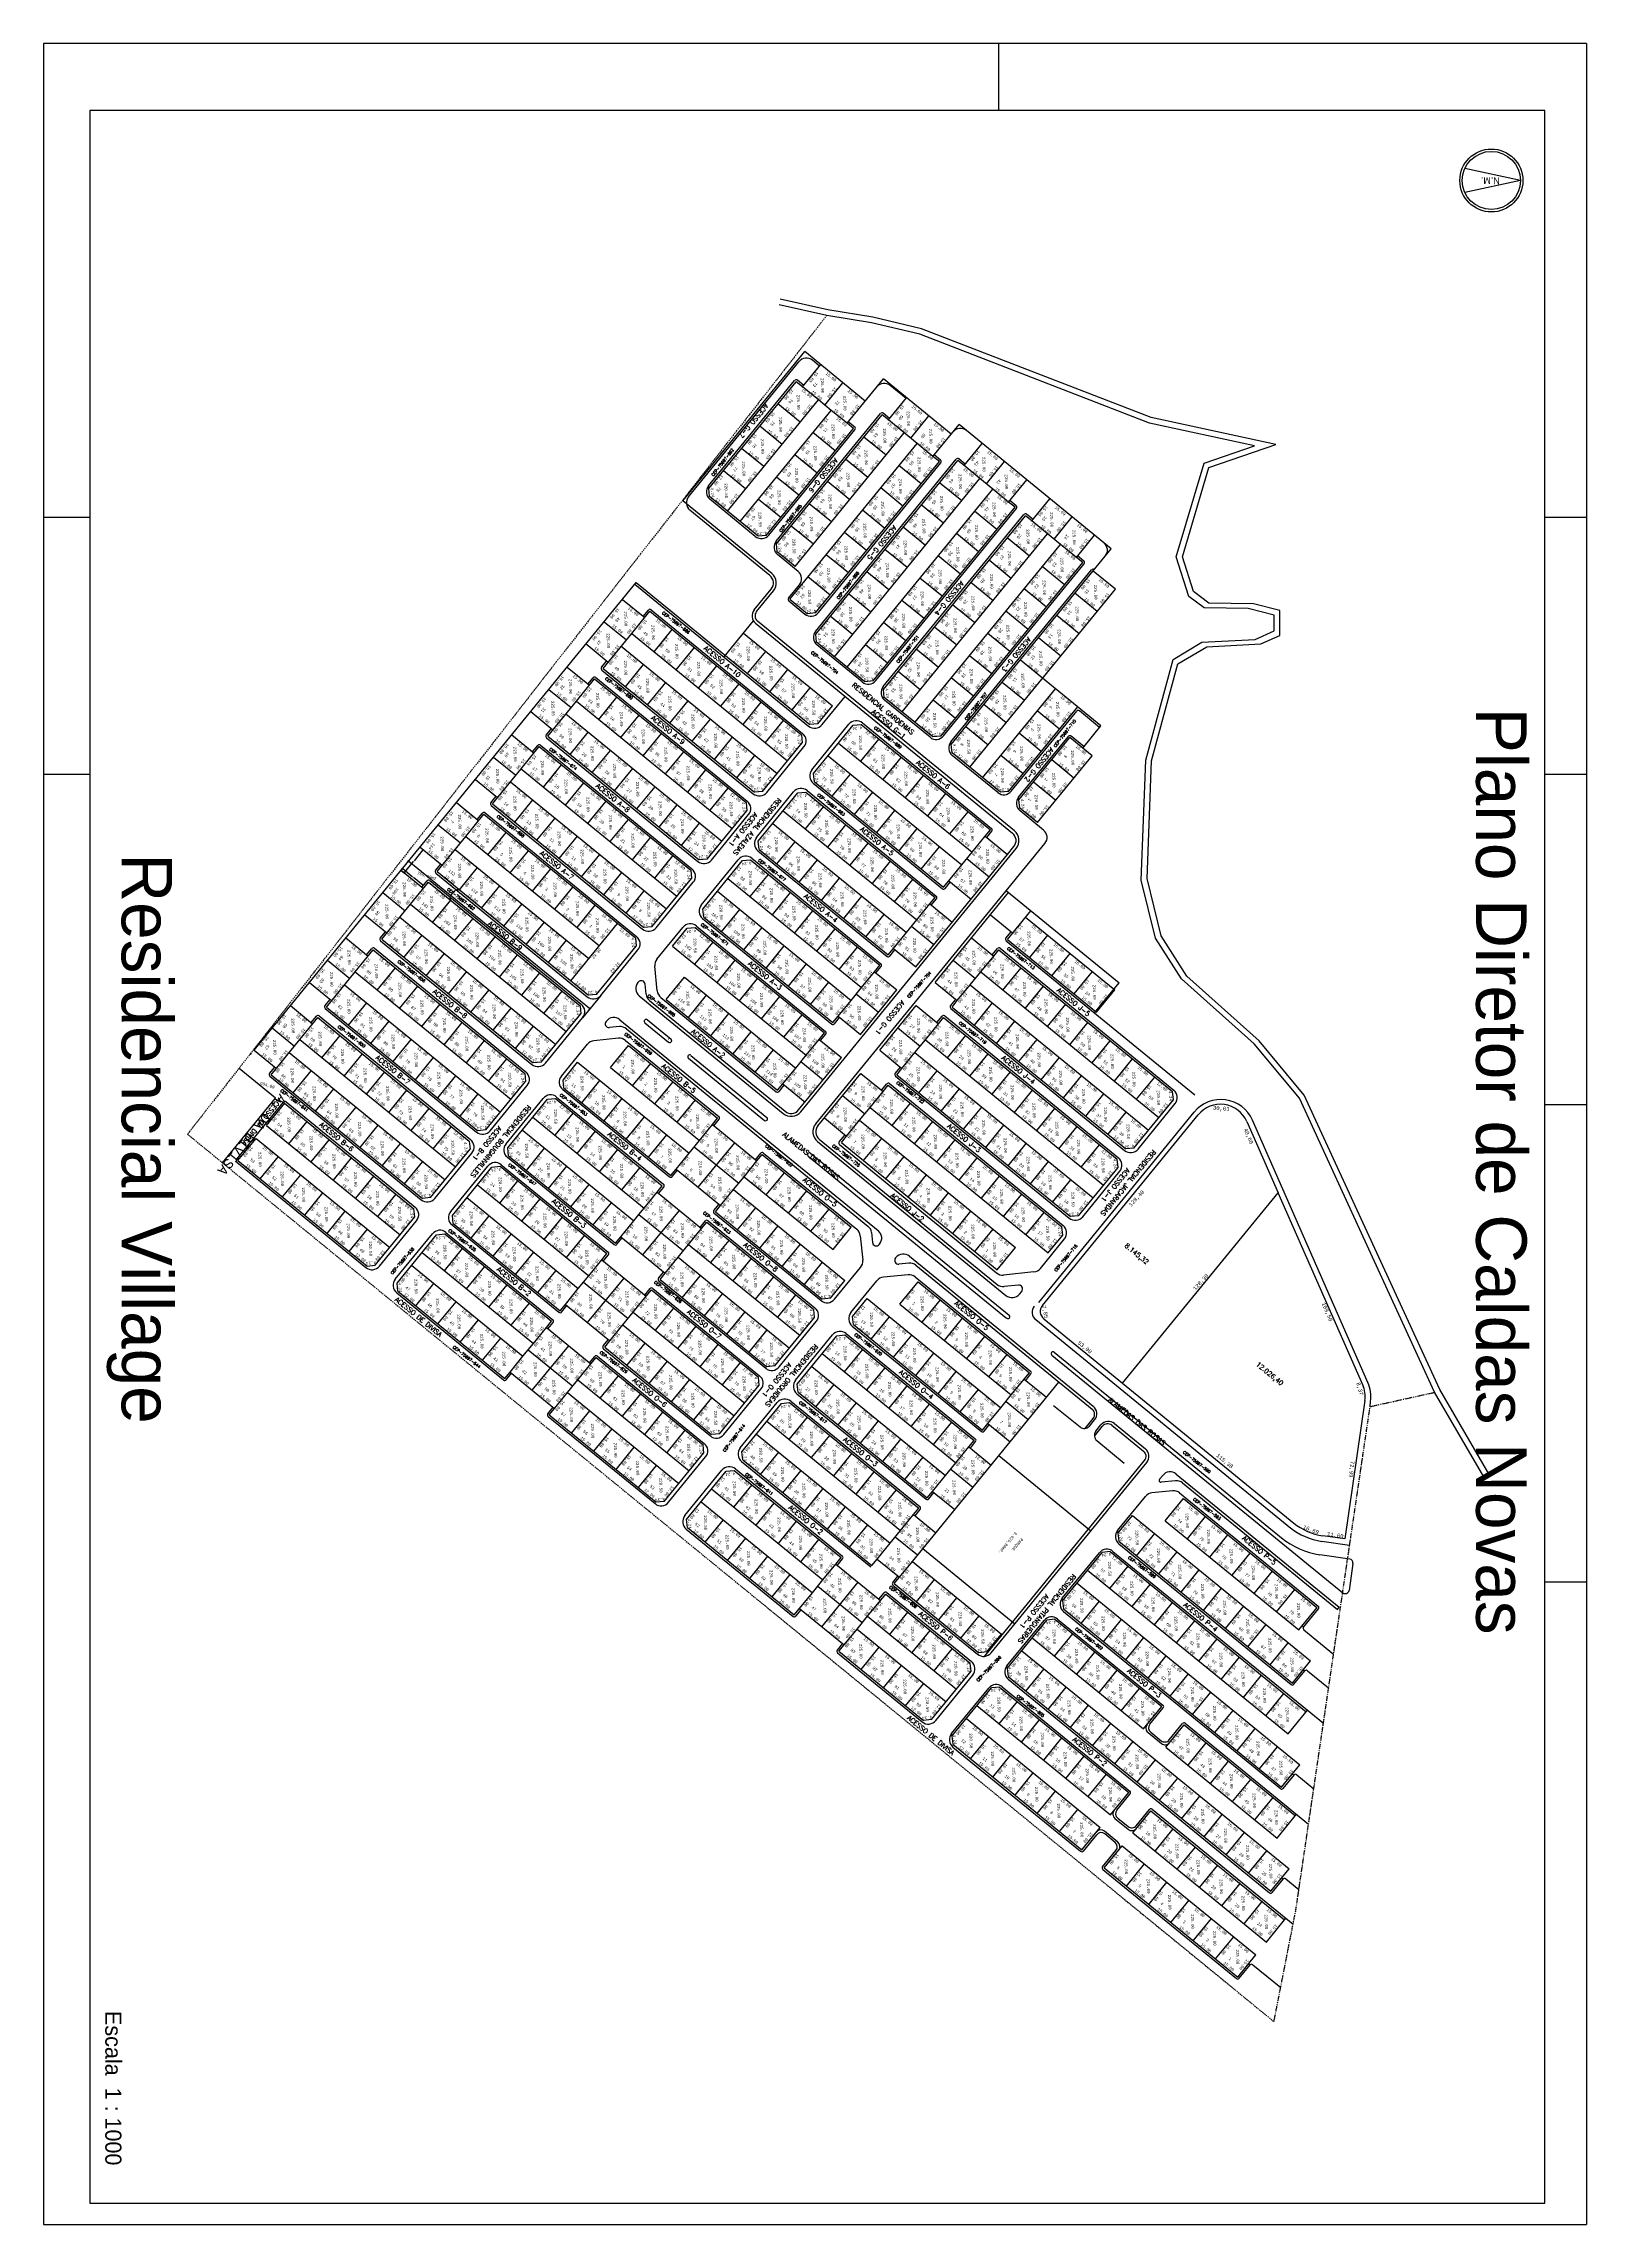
# Model space of a CAD drawing. Extents: x 8330 to 9134, y -11383 to -10245.
import ezdxf
from ezdxf.enums import TextEntityAlignment as Align

# ---------------------------------------------------------------- set-up
doc = ezdxf.new("R2010")
doc.units = 0
doc.header["$MEASUREMENT"] = 0
doc.linetypes.add('DASHDOT', pattern=[1, 0.5, -0.25, 0, -0.25])
doc.layers.get('0').update_dxf_attribs({"linetype": 'CONTINUOUS'})
doc.layers.get('Defpoints').update_dxf_attribs({"linetype": 'CONTINUOUS'})
for name, color, linetype in [('AREAS', 1, 'CONTINUOUS'), ('CEP', 6, 'CONTINUOUS'), ('LIMITES', 52, 'CONTINUOUS'), ('LOTES', 132, 'CONTINUOUS'), ('METRAGENS', 40, 'CONTINUOUS'), ('MOVEIS', 10, 'CONTINUOUS'), ('N_LOTE', 160, 'CONTINUOUS'), ('QUADRAS', 1, 'CONTINUOUS'), ('RUA', 160, 'CONTINUOUS'), ('SELO', 171, 'CONTINUOUS')]:
    doc.layers.add(name, color=color, linetype=linetype)
doc.styles.add('MONOTXT', font='MONOTXT', dxfattribs={"height": 0.2})
doc.styles.add('ROMANC', font='ROMANC', dxfattribs={"height": 0.2})
doc.styles.get("Standard").update_dxf_attribs({"font": 'txt', "height": 0.2})
doc.styles.add('STYLE1', font='', dxfattribs={"height": 90})
doc.styles.get('STYLE1').set_extended_font_data('Futura XBlk BT')
doc.dimstyles.get("Standard").update_dxf_attribs({"dimtxt": 0.18, "dimasz": 0.18, "dimexe": 0.18, "dimexo": 0.0625, "dimgap": 0.09, "dimtad": 0, "dimtih": 1, "dimtoh": 1, "dimdec": 4, "dimzin": 0, "dimdsep": 46, "dimtxsty": 'MONOTXT', "dimcen": 0.09, "dimadec": 0, "dimazin": 0, "dimtfac": 1, "dimtdec": 4, "dimtofl": 0, "dimtmove": 0, "dimatfit": 3, "dimfxl": 1, "dimtolj": 1, "dimtzin": 0, "dimarcsym": 0})

# ---------------------------------------------------------------- blocks, each defined once
blk = doc.blocks.new('*D2')
at = {"color": 0, "lineweight": -2, "transparency": 16777216}
for p, q in [((8542.7, -10691.5), (8541.5, -10690.4)), ((8541.7, -10690.4), (8543, -10688.8)), ((8544.7, -10686.8), (8543.4, -10688.4)), ((8545.9, -10687.6), (8544.6, -10686.6))]:
    blk.add_line(p, q, dxfattribs=at)
at = {"color": 0, "transparency": 16777216}
for points in [[(8541.7, -10690.4), (8541.8, -10690.4), (8541.6, -10690.5)], [(8544.6, -10686.8), (8544.7, -10686.8), (8544.8, -10686.7)]]:
    blk.add_solid(points, dxfattribs=at)
at = {"layer": 'Defpoints', "color": 0, "transparency": 16777216}
for p in [(8541.6, -10690.5), (8542.8, -10691.5), (8545.9, -10687.6)]:
    blk.add_point(p, dxfattribs=at)
at = {"color": 0, "transparency": 16777216, "insert": (8543.2, -10688.6), "char_height": 0.2, "attachment_point": 5, "style": 'MONOTXT'}
blk.add_mtext('\\A1;5.0000', dxfattribs=at)
blk = doc.blocks.new('*D3')
at = {"color": 0, "lineweight": -2, "transparency": 16777216}
for p, q in [((8545.9, -10687.6), (8545.4, -10687.2)), ((8546.1, -10686.7), (8545.7, -10687.2)), ((8546.5, -10686.8), (8546, -10686.4))]:
    blk.add_line(p, q, dxfattribs=at)
at = {"color": 0, "transparency": 16777216}
for points in [[(8545.6, -10687.1), (8545.7, -10687.2), (8545.5, -10687.3)], [(8546, -10686.6), (8546.1, -10686.7), (8546.2, -10686.5)]]:
    blk.add_solid(points, dxfattribs=at)
at = {"layer": 'Defpoints', "color": 0, "transparency": 16777216}
for p in [(8545.5, -10687.3), (8545.9, -10687.6), (8546.6, -10686.9)]:
    blk.add_point(p, dxfattribs=at)
at = {"color": 0, "transparency": 16777216, "insert": (8545.5, -10686.6), "char_height": 0.2, "attachment_point": 5, "style": 'MONOTXT'}
blk.add_mtext('\\A1;1.0000', dxfattribs=at)
blk = doc.blocks.new('*D4')
at = {"color": 0, "lineweight": -2, "transparency": 16777216}
for p, q in [((8542.1, -10692.2), (8541.3, -10691.6)), ((8542, -10691.1), (8541.6, -10691.5)), ((8542.7, -10691.5), (8541.9, -10690.8))]:
    blk.add_line(p, q, dxfattribs=at)
at = {"color": 0, "transparency": 16777216}
for points in [[(8541.5, -10691.5), (8541.6, -10691.6), (8541.4, -10691.7)], [(8541.9, -10691), (8542, -10691.1), (8542.1, -10690.9)]]:
    blk.add_solid(points, dxfattribs=at)
at = {"layer": 'Defpoints', "color": 0, "transparency": 16777216}
for p in [(8541.4, -10691.7), (8542.2, -10692.3), (8542.8, -10691.5)]:
    blk.add_point(p, dxfattribs=at)
at = {"color": 0, "transparency": 16777216, "insert": (8541.4, -10691), "char_height": 0.2, "attachment_point": 5, "style": 'MONOTXT'}
blk.add_mtext('\\A1;1.0000', dxfattribs=at)
blk = doc.blocks.new('*D5')
at = {"color": 0, "lineweight": -2, "transparency": 16777216}
for p, q in [((8518, -10677.9), (8522.7, -10672.1)), ((8527.6, -10666), (8523, -10671.8)), ((8526.1, -10664.6), (8527.9, -10666)), ((8516.2, -10676.7), (8518, -10678.1))]:
    blk.add_line(p, q, dxfattribs=at)
at = {"color": 0, "transparency": 16777216}
for points in [[(8527.6, -10666), (8527.7, -10666.1), (8527.7, -10665.9)], [(8518, -10677.8), (8518, -10677.9), (8517.9, -10678)]]:
    blk.add_solid(points, dxfattribs=at)
at = {"layer": 'Defpoints', "color": 0, "transparency": 16777216}
for p in [(8526.1, -10664.5), (8516.2, -10676.6), (8517.9, -10678)]:
    blk.add_point(p, dxfattribs=at)
at = {"color": 0, "transparency": 16777216, "insert": (8522.8, -10671.9), "char_height": 0.2, "attachment_point": 5, "style": 'MONOTXT'}
blk.add_mtext('\\A1;15.6200', dxfattribs=at)
blk = doc.blocks.new('*D6')
at = {"color": 0, "lineweight": -2, "transparency": 16777216}
for p, q in [((8516.2, -10676.6), (8517, -10675.6)), ((8517.1, -10675.8), (8522.1, -10680)), ((8527.6, -10684.5), (8522.6, -10680.4)), ((8527.1, -10685.4), (8527.9, -10684.5))]:
    blk.add_line(p, q, dxfattribs=at)
at = {"color": 0, "transparency": 16777216}
for points in [[(8517.1, -10675.8), (8517, -10675.9), (8516.9, -10675.7)], [(8527.6, -10684.5), (8527.6, -10684.5), (8527.8, -10684.6)]]:
    blk.add_solid(points, dxfattribs=at)
at = {"layer": 'Defpoints', "color": 0, "transparency": 16777216}
for p in [(8516.2, -10676.6), (8527, -10685.5), (8527.8, -10684.6)]:
    blk.add_point(p, dxfattribs=at)
at = {"color": 0, "transparency": 16777216, "insert": (8522.3, -10680.2), "char_height": 0.2, "attachment_point": 5, "style": 'MONOTXT'}
blk.add_mtext('\\A1;13.9999', dxfattribs=at)
blk = doc.blocks.new('*D7')
at = {"color": 0, "lineweight": -2, "transparency": 16777216}
for p, q in [((8519.6, -10672.5), (8520.3, -10671.6)), ((8520.3, -10671.9), (8567.2, -10710.2)), ((8614.5, -10748.8), (8567.6, -10710.5)), ((8614.1, -10749.7), (8614.8, -10748.8))]:
    blk.add_line(p, q, dxfattribs=at)
at = {"color": 0, "transparency": 16777216}
for points in [[(8520.3, -10671.9), (8520.3, -10671.9), (8520.2, -10671.8)], [(8614.5, -10748.8), (8614.5, -10748.9), (8614.6, -10749)]]:
    blk.add_solid(points, dxfattribs=at)
at = {"layer": 'Defpoints', "color": 0, "transparency": 16777216}
for p in [(8519.6, -10672.5), (8520.2, -10671.8), (8614, -10749.7)]:
    blk.add_point(p, dxfattribs=at)
at = {"color": 0, "transparency": 16777216, "insert": (8567.4, -10710.4), "char_height": 0.2, "attachment_point": 5, "style": 'MONOTXT'}
blk.add_mtext('\\A1;121.9999', dxfattribs=at)

msp = doc.modelspace()

# ---------------------------------------------------------------- linework, layer by layer
for p, q in [((9134.42366, -10245.26445), (8329.75741, -10245.26445)), ((8329.75741, -10245.26445), (8329.75741, -11383.29243)), ((8827.88414, -10245.26445), (8827.88414, -10280.13104)), ((9134.42366, -10245.26445), (9134.42366, -11383.29243)), ((8329.75741, -10492.41194), (8353.82184, -10492.41194)), ((9112.78753, -10492.41194), (9134.42366, -10492.41194)), ((8329.75741, -10626.52298), (8353.82184, -10626.52298)), ((9112.78753, -10626.52298), (9134.42366, -10626.52298)), ((8531.17084, -10682.00598), (8531.17088, -10682.00572)), ((8620.35501, -10741.96584), (8610.86386, -10753.58127)), ((9112.78753, -10798.95147), (9134.42366, -10798.95147)), ((8957.30536, -10807.72409), (8973.66202, -10844.9022)), ((8851.41953, -10910.74266), (8892.46076, -10944.27799)), ((9008.41064, -11025.59499), (8996.89828, -11023.92521)), ((9112.78753, -11048.01483), (9134.42366, -11048.01483)), ((8329.75741, -11383.29243), (9134.42366, -11383.29243))]:
    msp.add_line(p, q)
at = {"color": 1}
msp.add_line((9111.633, -10280.13104), (8353.82184, -10280.13104), dxfattribs=at)
at = {"layer": 'LIMITES', "linetype": 'DASHDOT'}
for p, q in [((8738.2329, -10387.18531), (8431.6563, -10780.01317)), ((8431.65631, -10780.01318), (8404.81258, -10814.40902)), ((8404.81258, -10814.40902), (8423.06429, -10829.32276)), ((8423.06429, -10829.32276), (8971.48445, -11277.44517)), ((8982.96034, -11218.94619), (9021.61829, -10956.52127)), ((9021.61829, -10956.52127), (9055.28437, -10949.07839)), ((8894.02987, -11156.53414), (8894.02987, -11156.53413)), ((8992.58822, -11178.15452), (8992.58822, -11178.15451)), ((8971.48445, -11277.44517), (8982.96034, -11218.94619)), ((8975.33788, -11222.97213), (8975.33788, -11222.97212))]:
    msp.add_line(p, q, dxfattribs=at)
at = {"layer": 'LIMITES', "color": 5, "linetype": 'Continuous'}
for points in [[(9083.56232, -10991.6684), (9057.9497, -10947.69381), (8987.3009, -10793.97619), (8963.81602, -10765.73104), (8926.1137, -10731.97887), (8912.65995, -10710.94736), (8905.35427, -10681.01591), (8907.65579, -10619.59558), (8921.35383, -10569.00955), (8936.41226, -10559.9905), (8964.60124, -10558.51908), (8974.55429, -10554.05994), (8974.55429, -10541.16021), (8960.83533, -10537.62805), (8937.59422, -10537.20573), (8929.46156, -10531.14834), (8923.68755, -10513.12024), (8937.49785, -10466.49785), (8972.37233, -10454.46057), (8907.42684, -10440.40578), (8787.66862, -10394.06578), (8762.20676, -10388.08724), (8738.80764, -10384.23953), (8713.99558, -10378.62869)], [(9080.96998, -10993.17829), (9055.28437, -10949.07839), (8984.76528, -10795.64299), (8961.15389, -10767.24569), (8923.24849, -10733.3117), (8909.72226, -10712.1669), (8902.29362, -10681.73165), (8904.63387, -10619.27753), (8918.90313, -10566.58201), (8933.80608, -10557.65608), (8961.704, -10556.19986), (8971.55429, -10551.78676), (8971.55429, -10543.56718), (8958.03866, -10540.08736), (8935.142, -10539.67131), (8927.12987, -10533.70369), (8920.54848, -10513.15473), (8935.05983, -10464.16568), (8961.25505, -10455.12414), (8906.56301, -10443.28829), (8786.78017, -10396.93876), (8761.61982, -10391.03101), (8738.2329, -10387.18531), (8713.33389, -10381.55481)]]:
    msp.add_lwpolyline(points, dxfattribs=at)
at = {"layer": 'LOTES', "linetype": 'Continuous'}
for p, q in [((8724.37149, -10442.79764), (8712.75604, -10433.30649)), ((8733.86268, -10431.18221), (8725.58475, -10424.41819)), ((8714.88036, -10454.41308), (8703.26491, -10444.92193)), ((8748.81559, -10443.4005), (8740.53766, -10436.63648)), ((8778.68024, -10448.43252), (8770.40231, -10441.6685)), ((8705.38922, -10466.02851), (8693.77377, -10456.53736)), ((8742.66193, -10457.74303), (8731.04651, -10448.2519)), ((8769.18909, -10460.04796), (8757.57365, -10450.55682)), ((8793.63316, -10460.6508), (8785.35523, -10453.88678)), ((8695.89809, -10477.64395), (8684.28264, -10468.1528)), ((8733.17079, -10469.35846), (8721.55537, -10459.86733)), ((8759.69792, -10471.66337), (8748.08247, -10462.17222)), ((8787.4795, -10474.99336), (8775.86408, -10465.50223)), ((8818.11946, -10472.26491), (8809.84152, -10465.50088)), ((8723.67965, -10480.97389), (8712.06423, -10471.48276)), ((8750.20679, -10483.27881), (8738.59134, -10473.78766)), ((8777.98836, -10486.60879), (8766.37294, -10477.11766)), ((8808.62834, -10483.88037), (8797.01291, -10474.38924)), ((8833.07237, -10484.48319), (8824.79444, -10477.71917)), ((8714.18852, -10492.58933), (8702.5731, -10483.0982)), ((8740.71565, -10494.89424), (8729.1002, -10485.40309)), ((8768.49718, -10498.22419), (8756.88179, -10488.73308)), ((8799.13718, -10495.49579), (8787.52173, -10486.00464)), ((8826.91876, -10498.82577), (8815.30333, -10489.33464)), ((8731.22452, -10506.50968), (8719.60907, -10497.01853)), ((8759.00604, -10509.83962), (8747.39064, -10500.34851)), ((8789.64601, -10507.11122), (8778.03057, -10497.62008)), ((8817.4276, -10510.44119), (8805.81218, -10500.95006)), ((8843.95478, -10512.74609), (8832.33935, -10503.25496)), ((8853.4459, -10501.13063), (8845.16796, -10494.3666)), ((8749.5149, -10521.45505), (8737.8995, -10511.96393)), ((8780.15484, -10518.72663), (8768.53939, -10509.23548)), ((8807.93646, -10522.05662), (8796.32101, -10512.56547)), ((8834.46362, -10524.36151), (8822.84817, -10514.87036)), ((8868.39881, -10513.34891), (8860.12088, -10506.58489)), ((8740.02377, -10533.07049), (8728.40835, -10523.57936)), ((8770.66371, -10530.34207), (8759.04826, -10520.85092)), ((8798.44528, -10533.67202), (8786.82986, -10524.18089)), ((8824.97245, -10535.97694), (8813.35701, -10526.4858)), ((8862.2452, -10527.69149), (8850.62977, -10518.20036)), ((8761.17257, -10541.9575), (8749.55712, -10532.46635)), ((8788.95414, -10545.28745), (8777.33872, -10535.79632)), ((8815.48128, -10547.59235), (8803.86583, -10538.1012)), ((8852.75404, -10539.30691), (8841.13862, -10529.81578)), ((8879.28122, -10541.61181), (8867.66579, -10532.12068)), ((8751.68144, -10553.57294), (8740.06599, -10544.08179)), ((8779.463, -10556.90288), (8767.84758, -10547.41175)), ((8843.2629, -10550.92234), (8831.64745, -10541.43119)), ((8869.79006, -10553.22723), (8858.17461, -10543.73608)), ((8648.12539, -10562.58122), (8657.61653, -10550.96578)), ((8659.74081, -10572.07236), (8669.23196, -10560.45692)), ((8769.97187, -10568.51832), (8758.35645, -10559.02719)), ((8805.99015, -10559.20779), (8794.3747, -10549.71664)), ((8833.77172, -10562.53774), (8822.1563, -10553.04661)), ((8860.29889, -10564.84266), (8848.68345, -10555.35152)), ((8633.17998, -10580.87168), (8642.67114, -10569.25623)), ((8671.35625, -10581.56351), (8680.84739, -10569.94807)), ((8696.89202, -10574.01867), (8706.38317, -10562.40323)), ((8708.50745, -10583.50981), (8717.9986, -10571.89437)), ((8796.49901, -10570.82322), (8784.88356, -10561.33207)), ((8824.28058, -10574.15317), (8812.66516, -10564.66204)), ((8850.80772, -10576.45807), (8839.19227, -10566.96692)), ((8644.79541, -10590.36282), (8654.28656, -10578.74737)), ((8682.97167, -10591.05465), (8692.46282, -10579.43921)), ((8720.12288, -10593.00095), (8729.61402, -10581.38551)), ((8787.00788, -10582.43866), (8775.39243, -10572.94751)), ((8814.78944, -10585.7686), (8803.17402, -10576.27747)), ((8841.31659, -10588.07351), (8829.70114, -10578.58236)), ((8619.25964, -10597.90765), (8628.75078, -10586.29221)), ((8656.41084, -10599.85396), (8665.90199, -10588.23851)), ((8694.58709, -10600.54579), (8704.07824, -10588.93035)), ((8805.29831, -10597.38404), (8793.68289, -10587.89291)), ((8831.82545, -10599.68894), (8820.21, -10590.19779)), ((8859.60701, -10603.01888), (8847.99159, -10593.52775)), ((8604.31423, -10616.19811), (8613.80539, -10604.58266)), ((8630.87506, -10607.39879), (8640.36621, -10595.78335)), ((8642.4905, -10616.88994), (8651.98164, -10605.2745)), ((8668.02627, -10609.3451), (8677.51742, -10597.72966)), ((8706.20252, -10610.03693), (8715.69367, -10598.42149)), ((8822.33432, -10611.30438), (8810.71887, -10601.81323)), ((8850.11587, -10614.63431), (8838.50045, -10605.14318)), ((8615.92966, -10625.68925), (8625.42081, -10614.0738)), ((8654.10592, -10626.38108), (8663.59707, -10614.76564)), ((8679.6417, -10618.83624), (8689.13285, -10607.2208)), ((8691.25713, -10628.32738), (8700.74827, -10616.71194)), ((8756.01778, -10619.74842), (8765.50893, -10608.13297)), ((8767.63322, -10629.23955), (8777.12437, -10617.6241)), ((8840.62474, -10626.24975), (8829.00932, -10616.75862)), ((8590.39389, -10633.23408), (8599.88503, -10621.61864)), ((8627.54509, -10635.18039), (8637.03624, -10623.56494)), ((8665.72134, -10635.87222), (8675.21249, -10624.25678)), ((8741.0724, -10638.03885), (8750.56353, -10626.42343)), ((8779.24865, -10638.73069), (8788.7398, -10627.11524)), ((8867.15188, -10628.55465), (8855.53644, -10619.06351)), ((8575.44848, -10651.52454), (8584.93964, -10639.90909)), ((8602.00931, -10642.72522), (8611.50046, -10631.10978)), ((8639.16052, -10644.67153), (8648.65167, -10633.05609)), ((8677.33677, -10645.36336), (8686.82792, -10633.74792)), ((8752.68784, -10647.52998), (8762.17897, -10635.91456)), ((8790.86409, -10648.22182), (8800.35524, -10636.60637)), ((8857.66075, -10640.17009), (8846.0453, -10630.67894)), ((8587.06391, -10661.01568), (8596.55506, -10649.40023)), ((8613.62475, -10652.21637), (8623.11589, -10640.60093)), ((8625.24017, -10661.70751), (8634.73132, -10650.09207)), ((8650.77595, -10654.16267), (8660.2671, -10642.54723)), ((8727.15206, -10655.07486), (8736.64321, -10643.45941)), ((8764.30327, -10657.02112), (8773.7944, -10645.4057)), ((8802.4795, -10657.71299), (8811.97064, -10646.09755)), ((8561.52814, -10668.56051), (8571.01928, -10656.94507)), ((8598.67934, -10670.50682), (8608.17049, -10658.89137)), ((8636.85559, -10671.19865), (8646.34674, -10659.58321)), ((8662.39138, -10663.65381), (8671.88252, -10652.03837)), ((8712.20668, -10673.36529), (8721.69781, -10661.74987)), ((8738.7675, -10664.56599), (8748.25865, -10652.95054)), ((8750.38293, -10674.05713), (8759.87408, -10662.44168)), ((8775.9187, -10666.51226), (8785.40983, -10654.89684)), ((8814.09492, -10667.20413), (8820.85896, -10658.92618)), ((8573.14356, -10678.05165), (8582.63471, -10666.43621)), ((8610.29477, -10679.99796), (8619.78592, -10668.38252)), ((8648.47102, -10680.68979), (8657.96217, -10669.07435)), ((8723.82212, -10682.85642), (8733.31325, -10671.241)), ((8761.99837, -10683.54826), (8771.48952, -10671.93281)), ((8787.5341, -10676.00344), (8797.02525, -10664.38799)), ((8801.87667, -10682.15706), (8808.64068, -10673.87913)), ((8546.58273, -10686.85097), (8556.07389, -10675.23552)), ((8558.19816, -10696.34211), (8567.68931, -10684.72666)), ((8584.759, -10687.5428), (8594.25014, -10675.92736)), ((8596.37442, -10697.03394), (8605.86557, -10685.4185)), ((8621.9102, -10689.4891), (8631.40135, -10677.87366)), ((8698.28634, -10690.4013), (8707.77749, -10678.78585)), ((8735.43755, -10692.34756), (8744.92868, -10680.73214)), ((8773.61381, -10693.03939), (8783.10496, -10681.42394)), ((8532.66239, -10703.88694), (8542.15353, -10692.2715)), ((8569.81359, -10705.83325), (8579.30474, -10694.2178)), ((8607.98984, -10706.52508), (8617.48099, -10694.90964)), ((8633.52563, -10698.98024), (8643.01677, -10687.3648)), ((8683.34096, -10708.69173), (8692.83209, -10697.07631)), ((8709.90178, -10699.89243), (8719.39293, -10688.27698)), ((8747.05298, -10701.8387), (8756.54411, -10690.22328)), ((8785.22915, -10702.53051), (8791.99318, -10694.25258)), ((8544.27781, -10713.37808), (8553.76896, -10701.76264)), ((8581.42902, -10715.32439), (8590.92017, -10703.70895)), ((8604.65988, -10734.30667), (8629.09642, -10704.40078)), ((8694.9564, -10718.18286), (8704.44753, -10706.56744)), ((8721.51721, -10709.38357), (8731.00836, -10697.76812)), ((8733.13265, -10718.8747), (8742.6238, -10707.25925)), ((8758.66838, -10711.32987), (8768.15953, -10699.71443)), ((8782.50203, -10705.86802), (8794.11746, -10715.35916)), ((8517.71698, -10722.1774), (8527.20814, -10710.56195)), ((8529.33241, -10731.66854), (8538.82356, -10720.05309)), ((8555.89325, -10722.86923), (8565.38439, -10711.25379)), ((8593.04445, -10724.81553), (8602.5356, -10713.20009)), ((8669.42062, -10725.72774), (8678.91177, -10714.11229)), ((8706.57183, -10727.674), (8716.06296, -10716.05858)), ((8744.74809, -10728.36583), (8754.23924, -10716.75038)), ((8773.01094, -10717.48349), (8779.77496, -10709.20557)), ((8844.06261, -10722.19364), (8853.55374, -10710.57821)), ((8855.67804, -10731.68477), (8865.16917, -10720.06935)), ((8503.79664, -10739.21337), (8513.28778, -10727.59793)), ((8540.94784, -10741.15968), (8550.43899, -10729.54423)), ((8567.50867, -10732.36037), (8576.99982, -10720.74493)), ((8579.12409, -10741.85151), (8588.61524, -10730.23607)), ((8681.03606, -10735.21887), (8690.52721, -10723.60342)), ((8718.18726, -10737.16514), (8727.67839, -10725.54972)), ((8756.36343, -10737.85695), (8763.12746, -10729.57902)), ((8804.18424, -10723.58482), (8815.79968, -10733.07597)), ((8818.52679, -10729.73847), (8825.29082, -10721.46052)), ((8830.14224, -10739.22961), (8839.63337, -10727.61418)), ((8867.29348, -10741.17591), (8876.7846, -10729.5605)), ((8515.41206, -10748.70451), (8524.90321, -10737.08907)), ((8552.56327, -10750.65082), (8562.05442, -10739.03538)), ((8590.73952, -10751.34265), (8600.23067, -10739.72721)), ((8666.09061, -10753.50927), (8675.58174, -10741.89384)), ((8692.65149, -10744.71001), (8702.14264, -10733.09456)), ((8704.26693, -10754.20114), (8713.75808, -10742.58569)), ((8729.80266, -10746.65631), (8739.29381, -10735.04087)), ((8753.63631, -10741.19446), (8765.25174, -10750.6856)), ((8806.30854, -10744.69139), (8813.07253, -10736.41348)), ((8841.75767, -10748.72075), (8851.2488, -10737.10532)), ((8488.85123, -10757.50383), (8498.34239, -10745.88838)), ((8527.0275, -10758.19566), (8536.51864, -10746.58022)), ((8564.1787, -10760.14196), (8573.66985, -10748.52652)), ((8677.70604, -10763.00041), (8687.19717, -10751.38498)), ((8715.88237, -10763.69227), (8725.37352, -10752.07682)), ((8744.14522, -10752.80993), (8750.90924, -10744.53201)), ((8815.19684, -10757.52006), (8824.68797, -10745.90463)), ((8853.37311, -10758.21188), (8862.86423, -10746.59647)), ((8474.9309, -10774.53979), (8484.42204, -10762.92435)), ((8500.46666, -10766.99497), (8509.95781, -10755.37952)), ((8512.08209, -10776.48611), (8521.57324, -10764.87066)), ((8538.64292, -10767.6868), (8548.13407, -10756.07136)), ((8550.25834, -10777.17794), (8559.74949, -10765.5625)), ((8575.79413, -10769.6331), (8585.28527, -10758.01766)), ((8689.32148, -10772.49154), (8698.8126, -10760.87613)), ((8727.49771, -10773.1834), (8734.26174, -10764.90546)), ((8775.31848, -10758.91125), (8786.93392, -10768.4024)), ((8789.66103, -10765.0649), (8796.42506, -10756.78695)), ((8801.27648, -10774.55604), (8810.76761, -10762.94061)), ((8826.81227, -10767.0112), (8836.3034, -10755.39577)), ((8838.42771, -10776.50233), (8847.91883, -10764.88692)), ((8864.98855, -10767.70301), (8874.47967, -10756.0876)), ((8876.60399, -10777.19414), (8886.09511, -10765.57873)), ((8486.54632, -10784.03093), (8496.03747, -10772.41549)), ((8523.69752, -10785.97725), (8533.18867, -10774.36181)), ((8561.87377, -10786.66908), (8571.36492, -10775.05364)), ((8700.93692, -10781.98267), (8710.42804, -10770.36726)), ((8724.77059, -10776.5209), (8736.38602, -10786.01204)), ((8777.44278, -10780.01782), (8784.20677, -10771.73991)), ((8812.89191, -10784.04718), (8822.38304, -10772.43175)), ((8850.04315, -10785.99346), (8859.53427, -10774.37805)), ((8888.21939, -10786.68532), (8897.7105, -10775.06992)), ((8459.98549, -10792.83025), (8469.47665, -10781.2148)), ((8498.16176, -10793.52208), (8507.6529, -10781.90664)), ((8535.31295, -10795.46839), (8544.8041, -10783.85295)), ((8610.42362, -10797.92924), (8619.91475, -10786.31382)), ((8636.98444, -10789.12994), (8646.47559, -10777.51449)), ((8648.59987, -10798.62108), (8658.09102, -10787.00563)), ((8715.27945, -10788.13633), (8722.04346, -10779.85841)), ((8786.33108, -10792.84649), (8795.82221, -10781.23106)), ((8824.50735, -10793.53831), (8833.99847, -10781.9229)), ((8861.65859, -10795.48459), (8871.14971, -10783.86918)), ((8899.8348, -10796.17648), (8909.32595, -10784.56104)), ((8471.60092, -10802.32139), (8481.09207, -10790.70594)), ((8509.77718, -10803.01322), (8519.26833, -10791.39778)), ((8546.92838, -10804.95953), (8556.41952, -10793.34409)), ((8622.03906, -10807.42037), (8631.53019, -10795.80495)), ((8660.21531, -10808.11221), (8669.70646, -10796.49676)), ((8746.45272, -10794.23768), (8758.06816, -10803.72883)), ((8760.79527, -10800.39133), (8767.5593, -10792.11338)), ((8772.41072, -10809.88247), (8781.90185, -10798.26704)), ((8797.94651, -10802.33763), (8807.43764, -10790.7222)), ((8836.12279, -10803.02944), (8845.61391, -10791.41403)), ((8873.27399, -10804.97577), (8882.7651, -10793.36037)), ((8457.68058, -10819.35736), (8467.17173, -10807.74191)), ((8483.21635, -10811.81253), (8492.7075, -10800.19708)), ((8494.83178, -10821.30367), (8504.32293, -10809.68823)), ((8521.3926, -10812.50436), (8530.88375, -10800.88892)), ((8533.00803, -10821.9955), (8542.49918, -10810.38006)), ((8596.50327, -10814.96525), (8605.99442, -10803.3498)), ((8633.65449, -10816.91151), (8643.14562, -10805.29609)), ((8671.83072, -10817.60338), (8678.59475, -10809.32543)), ((8748.57702, -10815.34425), (8755.34101, -10807.06634)), ((8784.02615, -10819.37361), (8793.51728, -10807.75818)), ((8809.56195, -10811.82876), (8819.05307, -10800.21335)), ((8821.17739, -10821.31989), (8830.66851, -10809.70448)), ((8847.73823, -10812.52057), (8857.22935, -10800.90516)), ((8859.35363, -10822.01175), (8868.84474, -10810.39635)), ((8884.88943, -10814.4669), (8894.38054, -10802.8515)), ((8469.29602, -10828.84849), (8478.78717, -10817.23304)), ((8506.44721, -10830.79481), (8515.93836, -10819.17937)), ((8581.55789, -10833.25568), (8591.04902, -10821.64026)), ((8608.11871, -10824.45638), (8617.60986, -10812.84093)), ((8619.73414, -10833.94752), (8629.22529, -10822.33207)), ((8645.26992, -10826.40265), (8654.76105, -10814.78723)), ((8669.1036, -10820.94087), (8692.33447, -10839.92316)), ((8671.22789, -10842.04744), (8690.21018, -10818.81657)), ((8757.46532, -10828.17292), (8766.95645, -10816.55749)), ((8795.64159, -10828.86474), (8805.13271, -10817.24933)), ((8832.79283, -10830.81102), (8842.28395, -10819.19561)), ((8870.96904, -10831.50291), (8880.46019, -10819.88747)), ((8442.7352, -10837.64779), (8452.22633, -10826.03237)), ((8480.91145, -10838.33963), (8490.4026, -10826.72418)), ((8518.06264, -10840.28595), (8527.55378, -10828.67051)), ((8593.17333, -10842.74681), (8602.66446, -10831.13139)), ((8631.34958, -10843.43865), (8640.84073, -10831.8232)), ((8659.61246, -10832.5563), (8666.37647, -10824.27838)), ((8695.06157, -10836.58568), (8701.82561, -10828.30771)), ((8769.08075, -10837.66406), (8778.57188, -10826.04863)), ((8807.25703, -10838.35587), (8816.74815, -10826.74046)), ((8844.40823, -10840.3022), (8853.89934, -10828.6868)), ((8454.35064, -10847.13892), (8463.84177, -10835.5235)), ((8465.96607, -10856.63006), (8475.4572, -10845.01464)), ((8492.52689, -10847.83076), (8502.01804, -10836.21531)), ((8567.63754, -10850.29169), (8577.12869, -10838.67624)), ((8604.78876, -10852.23795), (8614.27989, -10840.62253)), ((8642.96499, -10852.92982), (8649.72902, -10844.65187)), ((8682.84333, -10851.53858), (8689.60732, -10843.26069)), ((8706.67701, -10846.07681), (8716.16816, -10834.46136)), ((8718.29244, -10855.56795), (8727.78359, -10843.9525)), ((8780.69619, -10847.15519), (8790.18731, -10835.53978)), ((8792.31163, -10856.64632), (8801.80275, -10845.03091)), ((8818.87247, -10847.847), (8828.36359, -10836.23159)), ((8856.02367, -10849.79333), (8865.51478, -10838.17793)), ((8477.5815, -10866.1212), (8487.07263, -10854.50578)), ((8504.14232, -10857.3219), (8513.63347, -10845.70645)), ((8579.25298, -10859.78282), (8588.74413, -10848.16737)), ((8616.40419, -10861.72909), (8625.89532, -10850.11367)), ((8640.23787, -10856.26731), (8663.46874, -10875.2496)), ((8642.36216, -10877.37388), (8661.34445, -10854.14301)), ((8691.73163, -10864.36724), (8701.22276, -10852.75182)), ((8729.90788, -10865.05908), (8739.39903, -10853.44363)), ((8803.92707, -10866.13745), (8813.41819, -10854.52204)), ((8830.48787, -10857.33818), (8839.97898, -10845.72278)), ((8842.10328, -10866.82934), (8851.59443, -10855.2139)), ((8489.19693, -10875.61234), (8498.68806, -10863.99692)), ((8552.69216, -10868.58212), (8562.18329, -10856.9667)), ((8564.3076, -10878.07325), (8573.79873, -10866.45783)), ((8590.86841, -10869.27396), (8600.35956, -10857.65851)), ((8602.48385, -10878.76509), (8611.975, -10867.14964)), ((8630.74673, -10867.88274), (8637.51074, -10859.60482)), ((8666.19584, -10871.91212), (8672.95989, -10863.63415)), ((8703.34706, -10873.85838), (8712.83819, -10862.24296)), ((8815.54247, -10875.62863), (8825.03358, -10864.01323)), ((8538.77181, -10885.61813), (8548.26296, -10874.00268)), ((8575.92303, -10887.56439), (8585.41416, -10875.94897)), ((8653.9776, -10886.86502), (8660.74159, -10878.58713)), ((8677.81128, -10881.40325), (8687.30243, -10869.7878)), ((8689.42671, -10890.89439), (8698.91786, -10879.27894)), ((8714.96249, -10883.34952), (8724.45362, -10871.7341)), ((8550.38725, -10895.10926), (8559.8784, -10883.49381)), ((8587.53846, -10897.05553), (8597.02959, -10885.44011)), ((8613.49643, -10912.70032), (8632.47872, -10889.46945)), ((8614.09925, -10888.25625), (8620.86329, -10879.97831)), ((8662.8659, -10899.69368), (8672.35703, -10888.07826)), ((8701.04215, -10900.38552), (8710.5333, -10888.77007)), ((8726.57792, -10892.84066), (8736.06904, -10881.22525)), ((8523.82643, -10903.90856), (8533.31756, -10892.29314)), ((8535.44187, -10913.39969), (8544.933, -10901.78427)), ((8562.00268, -10904.6004), (8571.49383, -10892.98495)), ((8601.881, -10903.20918), (8608.64501, -10894.93126)), ((8611.37214, -10891.59375), (8634.60301, -10910.57604)), ((8637.33011, -10907.23856), (8644.09416, -10898.96059)), ((8674.48133, -10909.18482), (8683.97246, -10897.5694)), ((8712.65756, -10909.87668), (8722.14873, -10898.26121)), ((8787.98502, -10912.51475), (8797.47617, -10900.8993)), ((8547.0573, -10922.89083), (8556.54843, -10911.27541)), ((8573.61812, -10914.09153), (8583.10927, -10902.47608)), ((8648.94555, -10916.72969), (8658.4367, -10905.11424)), ((8686.09676, -10918.67596), (8695.58789, -10907.06054)), ((8761.4242, -10921.31405), (8770.91533, -10909.69863)), ((8799.60045, -10922.00589), (8809.0916, -10910.39044)), ((8558.67273, -10932.38197), (8568.16386, -10920.76655)), ((8584.6307, -10948.02676), (8603.61299, -10924.79589)), ((8585.23353, -10923.5827), (8591.99756, -10915.30475)), ((8625.11187, -10922.19146), (8631.87586, -10913.91357)), ((8634.00017, -10935.02012), (8643.4913, -10923.4047)), ((8660.56098, -10926.22083), (8670.05213, -10914.60538)), ((8672.17642, -10935.71196), (8681.66757, -10924.09651)), ((8697.71219, -10928.1671), (8707.20331, -10916.55169)), ((8773.03964, -10930.80518), (8782.53077, -10919.18976)), ((8811.21589, -10931.49702), (8820.70704, -10919.88157)), ((8573.01527, -10938.53562), (8579.77928, -10930.2577)), ((8582.50641, -10926.92019), (8605.73728, -10945.90248)), ((8608.46438, -10942.565), (8615.22843, -10934.28703)), ((8645.6156, -10944.51126), (8655.10673, -10932.89584)), ((8683.79183, -10945.20312), (8693.283, -10933.58765)), ((8747.50385, -10938.35007), (8756.995, -10926.73462)), ((8759.11929, -10947.8412), (8768.61044, -10936.22575)), ((8784.65507, -10940.29632), (8794.1462, -10928.6809)), ((8822.8313, -10940.98819), (8832.32244, -10929.37275)), ((8620.07982, -10952.05613), (8629.57097, -10940.44068)), ((8657.23103, -10954.0024), (8666.72216, -10942.38698)), ((8732.55847, -10956.6405), (8742.0496, -10945.02508)), ((8770.73472, -10957.33234), (8780.22587, -10945.71689)), ((8796.2705, -10949.78746), (8805.76163, -10938.17204)), ((8807.8859, -10959.27863), (8817.37705, -10947.66319)), ((8834.44672, -10950.47933), (8841.21076, -10942.20138)), ((8596.24614, -10957.5179), (8603.01013, -10949.24001)), ((8605.13444, -10970.34656), (8614.62557, -10958.73114)), ((8631.69525, -10961.54727), (8641.1864, -10949.93182)), ((8668.84646, -10963.49354), (8678.33758, -10951.87813)), ((8744.17391, -10966.13163), (8753.66504, -10954.51621)), ((8782.35016, -10966.82347), (8791.84131, -10955.20802)), ((8822.22847, -10965.43225), (8828.99248, -10957.15433)), ((8831.71961, -10953.81682), (8843.33505, -10963.30797)), ((8616.74987, -10979.8377), (8626.241, -10968.22228)), ((8643.31069, -10971.0384), (8652.80184, -10959.42295)), ((8654.9261, -10980.52956), (8664.41727, -10968.91409)), ((8718.63812, -10973.67652), (8728.12927, -10962.06107)), ((8755.78934, -10975.62277), (8765.28047, -10964.00735)), ((8793.96557, -10976.31464), (8803.45671, -10964.6992)), ((8628.3653, -10989.32884), (8637.85643, -10977.71342)), ((8703.69274, -10991.96695), (8713.18387, -10980.35153)), ((8730.25356, -10983.16765), (8739.74471, -10971.5522)), ((8741.86899, -10992.65879), (8751.36014, -10981.04334)), ((8767.40477, -10985.11391), (8776.8959, -10973.49849)), ((8805.58099, -10985.80578), (8812.34503, -10977.52783)), ((8639.98073, -10998.81998), (8649.47185, -10987.20457)), ((8715.30818, -11001.45808), (8724.79931, -10989.84266)), ((8753.48443, -11002.14992), (8762.97558, -10990.53447)), ((8779.02017, -10994.60508), (8788.51132, -10982.98964)), ((8793.36274, -11000.7587), (8800.12675, -10992.48078)), ((8802.85388, -10989.14327), (8814.46932, -10998.63442)), ((8689.77239, -11009.00296), (8699.26354, -10997.38751)), ((8726.92361, -11010.94922), (8736.41474, -10999.3338)), ((8765.09984, -11011.64109), (8774.59098, -11000.02565)), ((8674.82701, -11027.29339), (8684.31814, -11015.67797)), ((8701.38783, -11018.49409), (8710.87898, -11006.87864)), ((8738.53904, -11020.44036), (8748.03017, -11008.82494)), ((8776.71526, -11021.13223), (8783.4793, -11012.85428)), ((8926.36352, -11025.58601), (8935.85464, -11013.9706)), ((8686.44245, -11036.78452), (8695.93358, -11025.1691)), ((8713.00326, -11027.98523), (8722.49441, -11016.36978)), ((8724.6187, -11037.47636), (8734.10985, -11025.86091)), ((8750.15444, -11029.93153), (8759.64559, -11018.31609)), ((8773.98815, -11024.46972), (8785.60359, -11033.96087)), ((8899.8027, -11034.3853), (8909.29381, -11022.76991)), ((8937.97895, -11035.07715), (8947.47007, -11023.46174)), ((8698.05788, -11046.27566), (8707.54901, -11034.66024)), ((8736.23411, -11046.96753), (8742.99814, -11038.68958)), ((8764.49701, -11036.08515), (8771.26102, -11027.80723)), ((8776.11245, -11045.57629), (8782.87644, -11037.2984)), ((8911.41813, -11043.87645), (8920.90925, -11032.26104)), ((8949.59438, -11044.56829), (8959.0855, -11032.95288)), ((8709.67331, -11055.7668), (8719.16444, -11044.15138)), ((8735.63128, -11071.41159), (8754.61357, -11048.18072)), ((8785.00075, -11058.40495), (8794.49188, -11046.78953)), ((8885.88234, -11051.42127), (8895.37344, -11039.80589)), ((8897.49777, -11060.91242), (8906.98888, -11049.29702)), ((8923.03356, -11053.36759), (8932.52468, -11041.75218)), ((8961.20981, -11054.05942), (8970.70092, -11042.44403)), ((8724.01585, -11061.92045), (8730.77986, -11053.64253)), ((8733.50699, -11050.30502), (8756.73786, -11069.28731)), ((8759.46496, -11065.94983), (8766.22901, -11057.67186)), ((8796.61618, -11067.89609), (8806.10731, -11056.28067)), ((8870.93694, -11069.71175), (8880.42807, -11058.09633)), ((8909.1132, -11070.40356), (8918.60431, -11058.78816)), ((8934.64899, -11062.85873), (8944.14011, -11051.24332)), ((8946.26442, -11072.34986), (8955.75553, -11060.73447)), ((8972.82523, -11063.55057), (8982.31635, -11051.93516)), ((8747.24672, -11080.90273), (8754.01071, -11072.62484)), ((8771.0804, -11075.44096), (8780.57155, -11063.82551)), ((8808.23161, -11077.38723), (8817.72274, -11065.77181)), ((8882.55238, -11079.20288), (8892.04351, -11067.58746)), ((8920.72863, -11079.8947), (8930.21974, -11068.27931)), ((8957.87984, -11081.84101), (8967.37096, -11070.2256)), ((8756.13502, -11093.73139), (8765.62615, -11082.11597)), ((8782.69583, -11084.9321), (8792.18698, -11073.31665)), ((8794.31127, -11094.42323), (8803.80242, -11082.80778)), ((8857.0166, -11086.74769), (8866.5077, -11075.13231)), ((8894.16781, -11088.69402), (8903.65894, -11077.0786)), ((8932.34405, -11089.38585), (8941.83517, -11077.77045)), ((8969.49527, -11091.33215), (8978.98639, -11079.71674)), ((8767.75045, -11103.22253), (8777.24158, -11091.60711)), ((8842.0712, -11105.03817), (8851.56233, -11093.42275)), ((8868.63203, -11096.23884), (8878.12314, -11084.62344)), ((8880.24746, -11105.72998), (8889.73857, -11094.11458)), ((8905.78324, -11098.18516), (8915.27437, -11086.56974)), ((8943.95948, -11098.877), (8953.45059, -11087.2616)), ((8779.36588, -11112.71367), (8788.85701, -11101.09825)), ((8853.68664, -11114.5293), (8863.17777, -11102.91388)), ((8891.86289, -11115.22112), (8901.354, -11103.60573)), ((8917.39868, -11107.67628), (8926.88979, -11096.06089)), ((8929.01409, -11117.16744), (8938.50522, -11105.55202)), ((8955.57491, -11108.36814), (8965.06603, -11096.75273)), ((8967.19034, -11117.85928), (8976.68146, -11106.24387)), ((8828.15083, -11122.07415), (8837.64196, -11110.45873)), ((8865.30207, -11124.02044), (8874.7932, -11112.40502)), ((8940.62952, -11126.65858), (8950.12065, -11115.04316)), ((8813.20546, -11140.36456), (8822.69659, -11128.74914)), ((8839.76627, -11131.56528), (8849.2574, -11119.94986)), ((8851.3817, -11141.05642), (8860.87283, -11129.441)), ((8876.9175, -11133.51158), (8886.40863, -11121.89616)), ((8952.24496, -11136.14971), (8961.73609, -11124.53429)), ((8824.8209, -11149.85569), (8834.31203, -11138.24027)), ((8862.99713, -11150.54756), (8872.48826, -11138.93215)), ((8888.53294, -11143.0027), (8898.02405, -11131.38731)), ((8900.14835, -11152.49386), (8909.63948, -11140.87844)), ((8926.7092, -11143.69451), (8936.20031, -11132.07911)), ((8963.86039, -11145.64085), (8973.35152, -11134.02543)), ((8836.43633, -11159.34683), (8845.92746, -11147.73141)), ((8874.61257, -11160.03868), (8884.10368, -11148.42329)), ((8911.76378, -11161.985), (8921.25491, -11150.36958)), ((8938.32463, -11153.18565), (8947.81575, -11141.57024)), ((8949.94006, -11162.67679), (8959.43118, -11151.06138)), ((8848.05176, -11168.83797), (8857.54289, -11157.22255)), ((8923.37922, -11171.47613), (8932.87035, -11159.86071)), ((8961.55549, -11172.16793), (8971.04661, -11160.55252)), ((8859.6672, -11178.32909), (8869.15832, -11166.71369)), ((8934.99465, -11180.96727), (8944.48578, -11169.35185)), ((8909.45884, -11188.51214), (8918.94997, -11176.89672)), ((8921.07428, -11198.00327), (8930.56541, -11186.38785)), ((8946.61008, -11190.45841), (8956.10121, -11178.843)), ((8894.51347, -11206.80255), (8904.0046, -11195.18713)), ((8932.68971, -11207.49441), (8942.18084, -11195.87899)), ((8958.22552, -11199.94953), (8967.71663, -11188.33414)), ((8906.12891, -11216.29368), (8915.62004, -11204.67826)), ((8944.30514, -11216.98555), (8953.79627, -11205.37013)), ((8917.74434, -11225.78482), (8927.23547, -11214.1694)), ((8955.92058, -11226.47667), (8965.4117, -11214.86127)), ((8929.35977, -11235.27596), (8938.8509, -11223.66054)), ((8940.97521, -11244.76708), (8950.46633, -11233.15168))]:
    msp.add_line(p, q, dxfattribs=at)
at = {"layer": 'MOVEIS'}
for p, q in [((9112.78753, -10280.13104), (8353.82184, -10280.13104)), ((8353.82184, -10280.13104), (8353.82184, -11372.17809)), ((9112.78753, -11372.17809), (9112.78753, -10280.13104)), ((8353.82184, -11372.17809), (9112.78753, -11372.17809))]:
    msp.add_line(p, q, dxfattribs=at)
at = {"layer": 'QUADRAS', "linetype": 'Continuous'}
for p, q in [((8663.11434, -10483.78623), (8726.70503, -10405.96283)), ((8666.10332, -10481.7087), (8723.68294, -10411.24175)), ((8725.58476, -10424.41819), (8735.07588, -10412.80278)), ((8758.30673, -10431.78505), (8726.70503, -10405.96283)), ((8734.44314, -10413.57714), (8730.71847, -10410.53365)), ((8676.54811, -10476.03806), (8721.47287, -10421.05834)), ((8676.68973, -10477.44516), (8722.24723, -10421.69109)), ((8725.58474, -10424.41822), (8722.24723, -10421.69109)), ((8726.21749, -10423.64385), (8722.87998, -10420.91672)), ((8737.20017, -10433.90934), (8746.69131, -10422.29392)), ((8748.8156, -10443.40049), (8767.79788, -10420.16963)), ((8803.12429, -10449.03536), (8767.79788, -10420.16963)), ((8779.57707, -10430.44027), (8771.35215, -10423.71957)), ((8686.40694, -10489.25938), (8733.86266, -10431.18223)), ((8725.58474, -10424.41821), (8725.58476, -10424.41819)), ((8740.53766, -10436.63648), (8733.86265, -10431.18224)), ((8733.86269, -10431.18223), (8733.86269, -10431.18222)), ((8770.4023, -10441.66852), (8779.89344, -10430.05309)), ((8693.08195, -10494.71363), (8740.53766, -10436.63648)), ((8706.59563, -10501.88168), (8752.15311, -10446.12763)), ((8708.00273, -10501.74006), (8752.92748, -10446.76037)), ((8711.87454, -10504.90379), (8766.29044, -10438.30864)), ((8712.01616, -10506.31089), (8767.06481, -10438.94138)), ((8752.15311, -10446.12763), (8748.81559, -10443.4005)), ((8752.78586, -10445.35326), (8749.44834, -10442.62613)), ((8770.40231, -10441.66851), (8767.06479, -10438.94138)), ((8771.03506, -10440.89414), (8767.69755, -10438.16702)), ((8782.01773, -10451.15966), (8791.50887, -10439.54423)), ((8793.63316, -10460.6508), (8807.23712, -10444.00203)), ((8842.5635, -10472.86774), (8807.23712, -10444.00203)), ((8718.91722, -10535.19479), (8785.35522, -10453.88679)), ((8721.73337, -10518.12511), (8778.68022, -10448.43254)), ((8785.35522, -10453.88679), (8778.68022, -10448.43255)), ((8778.68024, -10448.43255), (8778.68025, -10448.43253)), ((8809.84151, -10465.5009), (8819.33265, -10453.88547)), ((8732.33146, -10551.96705), (8805.72966, -10462.14102)), ((8732.43088, -10542.36284), (8796.97065, -10463.37793)), ((8732.47308, -10553.37415), (8806.50402, -10462.77378)), ((8733.83798, -10542.22122), (8797.74502, -10464.01067)), ((8796.97064, -10463.37792), (8793.63315, -10460.65081)), ((8797.6034, -10462.60356), (8794.2659, -10459.87644)), ((8809.84152, -10465.50089), (8806.50405, -10462.7738)), ((8810.47427, -10464.72652), (8807.13677, -10461.99941)), ((8821.45694, -10474.99204), (8830.94808, -10463.37661)), ((8677.11459, -10481.66646), (8676.68973, -10477.44516)), ((8742.19029, -10565.18837), (8818.11946, -10472.26491)), ((8748.8653, -10570.64262), (8824.79444, -10477.71917)), ((8824.79444, -10477.71917), (8818.11944, -10472.26494)), ((8833.07237, -10484.48318), (8842.56351, -10472.86775)), ((8886.64802, -10508.88982), (8842.56353, -10472.86772)), ((8709.52966, -10521.7128), (8663.11434, -10483.78623)), ((8708.58055, -10522.87434), (8666.81142, -10488.74423)), ((8702.37431, -10502.30654), (8677.11459, -10481.66649)), ((8700.96721, -10502.44817), (8677.25621, -10483.07359)), ((8762.37898, -10577.81067), (8836.4099, -10487.21033)), ((8763.78609, -10577.66906), (8837.18427, -10487.84307)), ((8767.65789, -10580.83276), (8841.05611, -10491.00674)), ((8767.79952, -10582.23987), (8841.83046, -10491.6395)), ((8836.4099, -10487.21033), (8833.07237, -10484.48319)), ((8837.04265, -10486.43596), (8833.70512, -10483.70882)), ((8845.16796, -10494.36661), (8841.83049, -10491.63952)), ((8845.80071, -10493.59224), (8842.46321, -10490.86512)), ((8845.16795, -10494.36662), (8854.65909, -10482.75119)), ((8856.78338, -10503.85776), (8866.27452, -10492.24233)), ((8706.59563, -10501.88168), (8702.37431, -10502.30654)), ((8777.51673, -10594.05409), (8853.4459, -10501.13063)), ((8860.12088, -10506.58489), (8853.44588, -10501.13066)), ((8868.39881, -10513.3489), (8877.88995, -10501.73347)), ((8712.44102, -10510.53219), (8712.01616, -10506.31089)), ((8721.73334, -10518.1251), (8712.44102, -10510.53222)), ((8723.28432, -10520.68381), (8712.58264, -10511.93932)), ((8784.19174, -10599.50834), (8860.12088, -10506.58489)), ((8803.12596, -10611.10559), (8886.64802, -10508.88982)), ((8871.73634, -10516.07605), (8868.39881, -10513.34891)), ((8872.36909, -10515.30168), (8869.03156, -10512.57454)), ((8439.4818, -10770.51044), (8638.81498, -10526.56304)), ((8638.81494, -10526.56301), (8729.41522, -10600.59386)), ((8797.70542, -10606.67639), (8871.73634, -10516.07605)), ((8799.11252, -10606.53478), (8872.51071, -10516.70879)), ((8802.98433, -10609.69848), (8876.38255, -10519.87247)), ((8888.77236, -10529.99637), (8877.1569, -10520.50522)), ((8631.6586, -10535.32102), (8643.27399, -10544.81214)), ((8638.18223, -10527.33741), (8728.78248, -10601.36822)), ((8700.43023, -10540.75096), (8709.28865, -10529.90987)), ((8701.59173, -10541.70013), (8710.45019, -10530.85899)), ((8718.29694, -10534.68957), (8723.99242, -10527.71934)), ((8718.43786, -10536.09447), (8726.80246, -10542.92932)), ((8718.91722, -10535.19479), (8728.20956, -10542.7877)), ((8812.84317, -10622.91981), (8888.77234, -10529.99635)), ((8622.16744, -10546.93647), (8633.78283, -10556.42758)), ((8636.50995, -10553.09007), (8646.00109, -10541.47463)), ((8642.49961, -10544.17938), (8645.22673, -10540.84188)), ((8646.00109, -10541.47463), (8724.98601, -10606.0144)), ((8646.63384, -10540.70026), (8725.61876, -10605.24003)), ((8684.64385, -10565.30189), (8700.01587, -10546.48932)), ((8701.13832, -10547.78649), (8835.12608, -10657.26996)), ((8836.0754, -10656.1084), (8702.0874, -10546.625)), ((8732.43088, -10542.36284), (8728.20956, -10542.7877)), ((8612.6763, -10558.55189), (8624.29168, -10568.04301)), ((8621.56456, -10571.38051), (8636.50995, -10553.09007)), ((8631.0557, -10559.76508), (8712.3637, -10626.20308)), ((8636.50995, -10553.09007), (8717.81795, -10619.52807)), ((8694.76774, -10552.91208), (8741.22945, -10590.87665)), ((8732.89794, -10557.59545), (8732.47308, -10553.37415)), ((8758.15766, -10578.23553), (8732.89794, -10557.59548)), ((8756.75057, -10578.37716), (8733.03956, -10559.00258)), ((8602.79285, -10570.64745), (8614.40824, -10580.13857)), ((8620.79019, -10570.74777), (8623.51732, -10567.41026)), ((8620.93181, -10572.15488), (8699.91673, -10636.69465)), ((8621.56455, -10571.38052), (8700.54947, -10635.92029)), ((8593.30169, -10582.2629), (8604.91708, -10591.75401)), ((8607.6442, -10588.4165), (8617.13534, -10576.80106)), ((8613.63386, -10579.50581), (8616.36098, -10576.16831)), ((8617.13534, -10576.80106), (8696.12026, -10641.34083)), ((8617.76809, -10576.02669), (8696.75302, -10640.56646)), ((8762.37898, -10577.81067), (8758.15766, -10578.23553)), ((8768.22438, -10586.46117), (8767.79952, -10582.23987)), ((8819.51817, -10628.37405), (8857.48275, -10581.91233)), ((8881.19373, -10601.28691), (8850.80775, -10576.45809)), ((8583.81055, -10593.87832), (8595.42593, -10603.36944)), ((8592.69881, -10606.70694), (8607.6442, -10588.4165)), ((8607.6442, -10588.4165), (8688.9522, -10654.8545)), ((8733.63654, -10600.169), (8741.22945, -10590.87665)), ((8735.81801, -10600.66012), (8747.84011, -10585.94724)), ((8793.4841, -10607.10125), (8768.22438, -10586.4612)), ((8792.07701, -10607.24288), (8768.366, -10587.86829)), ((8833.03185, -10635.5421), (8869.09754, -10591.40427)), ((8834.43895, -10635.40049), (8868.60707, -10593.58493)), ((8880.56099, -10602.06127), (8870.01418, -10593.44332)), ((8573.9271, -10605.97388), (8585.54249, -10615.465)), ((8591.92444, -10606.0742), (8594.65157, -10602.73669)), ((8602.18995, -10595.09151), (8683.49795, -10661.52951)), ((8724.98601, -10606.0144), (8725.41088, -10610.23571)), ((8733.63654, -10600.169), (8729.41523, -10600.59386)), ((8730.4392, -10624.1848), (8749.81379, -10600.47379)), ((8731.35519, -10626.22464), (8751.99524, -10600.96492)), ((8751.99527, -10600.96492), (8756.21657, -10600.54006)), ((8756.21657, -10600.54006), (8823.58607, -10655.5887)), ((8756.84931, -10599.76568), (8824.21882, -10654.81433)), ((8871.7026, -10612.90233), (8881.19308, -10601.28771)), ((8564.43594, -10617.58933), (8576.05133, -10627.08044)), ((8578.77845, -10623.74293), (8588.26959, -10612.12749)), ((8584.76811, -10614.83224), (8587.49523, -10611.49474)), ((8588.26959, -10612.12749), (8667.25451, -10676.66726)), ((8588.90234, -10611.35312), (8667.88726, -10675.89289)), ((8592.06606, -10607.48131), (8671.05098, -10672.02108)), ((8592.6988, -10606.70695), (8671.68372, -10671.24672)), ((8704.77079, -10635.49543), (8725.41088, -10610.2357)), ((8706.95226, -10635.98656), (8726.32686, -10612.27555)), ((8738.9481, -10616.93228), (8808.64068, -10673.87913)), ((8744.40235, -10610.25727), (8814.09492, -10667.20413)), ((8797.70542, -10606.67639), (8793.4841, -10607.10125)), ((8803.55082, -10615.32689), (8803.12596, -10611.10559)), ((8828.81052, -10635.96696), (8803.55082, -10615.32692)), ((8827.40343, -10636.10858), (8803.69244, -10616.73401)), ((8838.31077, -10638.56419), (8864.25324, -10606.81534)), ((8838.45239, -10639.9713), (8865.0276, -10607.44809)), ((8848.1696, -10651.78552), (8876.64304, -10616.93923)), ((8876.64304, -10616.93923), (8865.0276, -10607.44809)), ((8872.33535, -10612.12796), (8865.66035, -10606.67372)), ((8563.83306, -10642.03337), (8578.77845, -10623.74293)), ((8578.77845, -10623.74293), (8660.08645, -10690.18093)), ((8731.78005, -10630.44596), (8731.35519, -10626.22464)), ((8554.9448, -10629.20475), (8566.56018, -10638.69587)), ((8563.05869, -10641.40063), (8565.78582, -10638.06312)), ((8573.3242, -10630.41794), (8654.6322, -10696.85594)), ((8704.77079, -10635.49543), (8700.54948, -10635.92029)), ((8701.57349, -10659.51123), (8720.94807, -10635.80022)), ((8702.48947, -10661.55108), (8723.12952, -10636.29136)), ((8723.12955, -10636.29136), (8727.35085, -10635.8665)), ((8727.35085, -10635.8665), (8794.72035, -10690.91513)), ((8727.98359, -10635.09212), (8795.35304, -10690.14071)), ((8731.1473, -10631.22031), (8798.51679, -10686.26894)), ((8731.78005, -10630.44596), (8799.14953, -10685.49458)), ((8833.03185, -10635.5421), (8828.81053, -10635.96696)), ((8838.87725, -10644.1926), (8838.45239, -10639.9713)), ((8545.06135, -10641.30031), (8556.67674, -10650.79143)), ((8549.9127, -10659.06936), (8559.40384, -10647.45392)), ((8555.90236, -10650.15867), (8558.62948, -10646.82117)), ((8559.40384, -10647.45392), (8638.38876, -10711.99369)), ((8560.03659, -10646.67955), (8639.02152, -10711.21932)), ((8563.20031, -10642.80774), (8642.18523, -10707.34751)), ((8563.83305, -10642.03338), (8642.81797, -10706.57315)), ((8675.90504, -10670.82186), (8696.54513, -10645.56213)), ((8678.08651, -10671.31298), (8697.46111, -10647.60198)), ((8696.12026, -10641.34083), (8696.54513, -10645.56214)), ((8715.53663, -10645.58371), (8785.22921, -10702.53056)), ((8848.16959, -10651.78552), (8838.87725, -10644.19263)), ((8851.30799, -10655.64133), (8839.01888, -10645.59973)), ((8534.96731, -10677.3598), (8549.9127, -10659.06936)), ((8535.57019, -10652.91576), (8547.18558, -10662.40687)), ((8549.9127, -10659.06936), (8619.60527, -10716.01622)), ((8702.91433, -10665.7724), (8702.48947, -10661.55108)), ((8710.08238, -10652.25872), (8779.77496, -10709.20557)), ((8732.44018, -10809.01587), (8852.01609, -10662.67686)), ((8820.85895, -10658.9262), (8832.47434, -10668.41731)), ((8820.85898, -10658.92617), (8823.58612, -10655.58864)), ((8821.63335, -10659.55891), (8824.36044, -10656.22144)), ((8526.07905, -10664.53118), (8537.69443, -10674.0223)), ((8534.19294, -10676.72706), (8536.92007, -10673.38955)), ((8544.45845, -10665.74437), (8614.15102, -10722.69123)), ((8675.90504, -10670.82186), (8671.68373, -10671.24672)), ((8672.70776, -10694.83768), (8692.08235, -10671.12667)), ((8673.62375, -10696.87752), (8694.2638, -10671.6178)), ((8694.26383, -10671.6178), (8698.48513, -10671.19294)), ((8698.48513, -10671.19294), (8765.85463, -10726.24157)), ((8699.11788, -10670.41857), (8766.48732, -10725.46715)), ((8702.28159, -10666.54676), (8769.65108, -10721.59538)), ((8702.91433, -10665.7724), (8770.28383, -10720.82103)), ((8702.91433, -10665.7724), (8770.28383, -10720.82103)), ((8724.69656, -10802.68843), (8836.99592, -10665.25459)), ((8784.62632, -10726.97459), (8832.47434, -10668.41731)), ((8808.64068, -10673.87913), (8814.09492, -10667.20413)), ((8811.36781, -10670.54163), (8822.98324, -10680.03277)), ((8832.47434, -10668.41731), (8835.83417, -10664.30549)), ((8516.1956, -10676.62674), (8527.81099, -10686.11786)), ((8521.04695, -10694.39579), (8530.53809, -10682.78035)), ((8527.03661, -10685.4851), (8529.76373, -10682.1476)), ((8530.53809, -10682.78035), (8609.52301, -10747.32012)), ((8531.17084, -10682.00598), (8610.15943, -10746.54875)), ((8534.33456, -10678.13417), (8613.31948, -10742.67394)), ((8534.9673, -10677.35981), (8613.95222, -10741.89958)), ((8647.03929, -10706.14829), (8667.67938, -10680.88856)), ((8649.22076, -10706.63941), (8668.59536, -10682.92841)), ((8667.25451, -10676.66726), (8667.67938, -10680.88857)), ((8686.67091, -10680.91015), (8756.36349, -10737.857)), ((8799.14953, -10685.49458), (8801.87667, -10682.15706)), ((8799.9239, -10686.12732), (8802.65104, -10682.7898)), ((8801.87667, -10682.15706), (8813.4921, -10691.6482)), ((8506.10156, -10712.68623), (8521.04695, -10694.39579)), ((8506.70444, -10688.24219), (8518.31983, -10697.7333)), ((8521.04695, -10694.39579), (8602.35495, -10760.83379)), ((8674.04861, -10701.09884), (8673.62375, -10696.87752)), ((8681.21666, -10687.58516), (8750.90924, -10744.53201)), ((8791.99317, -10694.25258), (8794.72029, -10690.91508)), ((8791.99318, -10694.25258), (8803.60861, -10703.74372)), ((8792.76754, -10694.88532), (8795.49466, -10691.54782)), ((8794.69311, -10735.20026), (8833.05, -10688.25841)), ((8831.88851, -10687.30934), (8890.73997, -10735.39776)), ((8497.2133, -10699.85761), (8508.82868, -10709.34873)), ((8505.32719, -10712.05349), (8508.05432, -10708.71598)), ((8515.5927, -10701.0708), (8596.9007, -10767.5088)), ((8647.03929, -10706.14829), (8642.81798, -10706.57315)), ((8649.621, -10723.09172), (8663.21897, -10706.45025)), ((8657.80519, -10716.23659), (8665.3981, -10706.94424)), ((8665.39811, -10706.94424), (8669.61941, -10706.51938)), ((8669.61941, -10706.51938), (8736.98891, -10761.56801)), ((8670.25216, -10705.74501), (8737.6216, -10760.79359)), ((8673.41586, -10701.8732), (8740.78535, -10756.92182)), ((8674.04861, -10701.09884), (8741.41811, -10756.14747)), ((8779.7749, -10709.20552), (8785.22916, -10702.53052)), ((8823.56518, -10699.8661), (8835.18061, -10709.35724)), ((8831.67281, -10712.06974), (8834.40624, -10708.72449)), ((8832.44718, -10712.70251), (8844.66544, -10697.74957)), ((8841.93832, -10701.08707), (8888.40003, -10739.05164)), ((8487.32985, -10711.95317), (8498.94524, -10721.44429)), ((8492.1812, -10729.72222), (8501.67234, -10718.10678)), ((8498.17086, -10720.81153), (8500.89798, -10717.47402)), ((8501.67234, -10718.10678), (8580.65726, -10782.64655)), ((8502.30509, -10717.3324), (8581.29002, -10781.87218)), ((8505.46881, -10713.4606), (8584.45373, -10778.00037)), ((8506.10155, -10712.68624), (8585.08647, -10777.22601)), ((8618.17354, -10741.47472), (8638.81363, -10716.21499)), ((8620.35501, -10741.96584), (8639.72961, -10718.25484)), ((8638.38876, -10711.99369), (8638.81363, -10716.215)), ((8657.80519, -10716.23659), (8727.49771, -10773.1834)), ((8770.28384, -10720.82098), (8773.01095, -10717.4835)), ((8771.05818, -10721.45376), (8773.78532, -10718.11624)), ((8773.01089, -10717.48345), (8784.62632, -10726.97459)), ((8813.6754, -10711.96939), (8825.29084, -10721.46053)), ((8824.51648, -10720.82778), (8827.24359, -10717.49029)), ((8825.29084, -10721.46053), (8828.01795, -10718.12304)), ((8828.01795, -10718.12304), (8918.61828, -10792.15394)), ((8828.6507, -10717.34867), (8919.25103, -10791.37957)), ((8831.81443, -10713.47686), (8930.15826, -10793.83509)), ((8832.44716, -10712.7025), (8878.90889, -10750.66708)), ((8477.23581, -10748.01266), (8492.1812, -10729.72222)), ((8477.83869, -10723.56862), (8489.45408, -10733.05973)), ((8492.1812, -10729.72222), (8573.4892, -10796.16022)), ((8649.81752, -10739.6125), (8648.52296, -10726.74999)), ((8763.12745, -10729.57902), (8765.85457, -10726.24152)), ((8763.12746, -10729.57902), (8774.74289, -10739.07016)), ((8763.90182, -10730.21176), (8766.62894, -10726.87426)), ((8813.07255, -10736.41349), (8818.5268, -10729.73848)), ((8818.5268, -10729.73848), (8911.45022, -10805.66762)), ((8468.34755, -10735.18404), (8479.96293, -10744.67516)), ((8486.72695, -10736.39723), (8568.03495, -10802.83523)), ((8618.17354, -10741.47472), (8613.95223, -10741.89958)), ((8639.72922, -10735.19748), (8639.89141, -10734.99898)), ((8640.43732, -10742.233), (8715.55037, -10803.60896)), ((8643.95493, -10741.27901), (8643.43008, -10736.06419)), ((8651.62868, -10742.98361), (8711.91958, -10792.24821)), ((8654.47517, -10744.01814), (8663.96631, -10732.4027)), ((8663.96632, -10732.4027), (8722.04346, -10779.85841)), ((8750.90918, -10744.53196), (8756.36344, -10737.85696)), ((8755.7606, -10762.30103), (8774.74289, -10739.07016)), ((8794.6931, -10735.20025), (8806.30854, -10744.69139)), ((8813.07255, -10736.41349), (8905.99598, -10812.34263)), ((8877.88896, -10751.12506), (8890.73997, -10735.39776)), ((8878.90892, -10750.66704), (8888.40004, -10739.05163)), ((8458.46409, -10747.27958), (8470.0795, -10756.77071)), ((8463.31546, -10765.04864), (8472.8066, -10753.4332)), ((8469.30512, -10756.13795), (8472.03224, -10752.80045)), ((8472.8066, -10753.4332), (8551.79152, -10817.97297)), ((8473.43935, -10752.65883), (8552.42428, -10817.1986)), ((8476.46144, -10747.37992), (8479.18857, -10744.04241)), ((8476.60306, -10748.78703), (8555.58798, -10813.32681)), ((8477.2358, -10748.01267), (8556.22072, -10812.55244)), ((8589.30779, -10776.80115), (8609.94788, -10751.54142)), ((8591.48926, -10777.29227), (8610.86386, -10753.58127)), ((8609.52301, -10747.32012), (8609.94788, -10751.54143)), ((8645.76609, -10744.65012), (8716.4995, -10802.44742)), ((8654.47517, -10744.01814), (8700.93689, -10781.98271)), ((8654.47517, -10744.01814), (8712.55232, -10791.47385)), ((8741.41812, -10756.14742), (8744.14523, -10752.80994)), ((8742.19246, -10756.78019), (8744.9196, -10753.44268)), ((8744.14517, -10752.80989), (8755.7606, -10762.30103)), ((8765.82735, -10770.52669), (8784.80964, -10747.29582)), ((8784.80964, -10747.29582), (8796.42508, -10756.78696)), ((8795.65072, -10756.15421), (8798.37783, -10752.81672)), ((8796.42508, -10756.78696), (8799.15219, -10753.44947)), ((8799.15219, -10753.44947), (8889.75252, -10827.48037)), ((8799.78494, -10752.6751), (8890.38527, -10826.706)), ((8802.80704, -10747.39618), (8805.53419, -10744.05865)), ((8802.94866, -10748.80329), (8893.54901, -10822.83421)), ((8803.5814, -10748.02893), (8806.30855, -10744.6914)), ((8803.5814, -10748.02893), (8894.18173, -10822.05983)), ((8448.37007, -10783.33908), (8463.31546, -10765.04864)), ((8448.97294, -10758.89502), (8460.58834, -10768.38615)), ((8463.31546, -10765.04864), (8544.62346, -10831.48664)), ((8629.61458, -10764.33694), (8616.75214, -10765.63152)), ((8623.11586, -10755.52925), (8623.27792, -10755.33091)), ((8630.0794, -10758.25984), (8624.86487, -10758.78468)), ((8630.31344, -10754.62281), (8765.05238, -10864.71994)), ((8633.279, -10765.44), (8681.95461, -10805.21357)), ((8633.74382, -10759.36289), (8759.72358, -10862.30277)), ((8643.39209, -10756.26974), (8655.72784, -10766.34938)), ((8644.66389, -10754.71328), (8656.99963, -10764.79292)), ((8734.26173, -10764.90546), (8736.98885, -10761.56796)), ((8734.26174, -10764.90546), (8745.87717, -10774.3966)), ((8735.0361, -10765.5382), (8737.76322, -10762.2007)), ((8784.20679, -10771.73992), (8789.66104, -10765.06491)), ((8789.66104, -10765.06491), (8882.58446, -10840.99405)), ((8437.58355, -10772.83355), (8438.2163, -10772.05918)), ((8439.48179, -10770.51045), (8439.4818, -10770.51044)), ((8439.48179, -10770.51045), (8451.09719, -10780.00158)), ((8457.86121, -10771.72365), (8539.16921, -10838.16165)), ((8589.30779, -10776.80115), (8585.08648, -10777.22601)), ((8599.79041, -10784.07519), (8613.38104, -10767.44267)), ((8600.70641, -10786.11503), (8608.29932, -10776.82267)), ((8608.29932, -10776.82267), (8666.37647, -10824.27838)), ((8625.369, -10779.63881), (8634.86015, -10768.02336)), ((8634.86014, -10768.02337), (8681.32186, -10805.98794)), ((8666.05239, -10774.78575), (8705.66641, -10807.15499)), ((8667.3242, -10773.22929), (8706.93822, -10805.59853)), ((8722.04346, -10779.85841), (8727.49771, -10773.18341)), ((8723.53502, -10801.73932), (8745.87717, -10774.3966)), ((8765.82734, -10770.52668), (8777.44278, -10780.01782)), ((8784.20679, -10771.73992), (8877.13022, -10847.66906)), ((8450.66453, -10795.54508), (8431.65631, -10780.01318)), ((8447.5957, -10782.70634), (8450.32283, -10779.36884)), ((8447.73732, -10784.11345), (8526.72224, -10848.65322)), ((8448.37006, -10783.33909), (8527.35498, -10847.87886)), ((8560.44204, -10812.12758), (8581.08213, -10786.86785)), ((8580.65726, -10782.64655), (8581.08213, -10786.86786)), ((8601.13127, -10790.33635), (8600.70641, -10786.11503)), ((8625.369, -10779.63881), (8671.83072, -10817.60338)), ((8712.55232, -10791.47385), (8715.27945, -10788.13633)), ((8715.27945, -10788.13633), (8726.89488, -10797.62747)), ((8733.60173, -10809.96498), (8755.94388, -10782.62225)), ((8755.94388, -10782.62225), (8767.55932, -10792.11339)), ((8766.78496, -10791.48064), (8769.51207, -10788.14314)), ((8770.91918, -10788.00152), (8861.51952, -10862.03243)), ((8773.94128, -10782.72261), (8776.66843, -10779.38508)), ((8774.0829, -10784.12972), (8864.68325, -10858.16063)), ((8774.71564, -10783.35536), (8777.44279, -10780.01783)), ((8774.71564, -10783.35536), (8865.31598, -10857.38626)), ((8423.06429, -10829.32276), (8450.66453, -10795.54508)), ((8430.34539, -10827.52392), (8454.78193, -10797.61802)), ((8446.06515, -10809.86621), (8455.55629, -10798.25078)), ((8455.47523, -10798.18454), (8522.92578, -10853.2994)), ((8456.18903, -10797.4764), (8523.55853, -10852.52503)), ((8562.62351, -10812.61871), (8581.99811, -10788.9077)), ((8570.92469, -10819.40163), (8590.29928, -10795.69061)), ((8571.84068, -10821.44147), (8592.48073, -10796.18175)), ((8592.48076, -10796.18175), (8596.70206, -10795.75689)), ((8596.70206, -10795.75689), (8652.45613, -10841.31438)), ((8597.3348, -10794.98251), (8653.08888, -10840.54001)), ((8600.49852, -10791.1107), (8656.25258, -10836.66819)), ((8601.13127, -10790.33635), (8656.88534, -10835.89384)), ((8713.32669, -10792.10659), (8716.05382, -10788.76907)), ((8767.55932, -10792.11339), (8770.28643, -10788.7759)), ((8770.28643, -10788.7759), (8860.88676, -10862.8068)), ((8898.40304, -10821.63501), (8919.04314, -10796.37526)), ((8900.58453, -10822.12611), (8919.95913, -10798.4151)), ((8919.04314, -10796.37526), (8918.61828, -10792.15395)), ((8445.98408, -10809.79997), (8515.75772, -10866.81307)), ((8584.88784, -10805.4741), (8642.96499, -10852.92982)), ((8678.59475, -10809.32543), (8681.32189, -10805.9879)), ((8678.59475, -10809.32543), (8701.82562, -10828.30771)), ((8679.36912, -10809.95817), (8682.09623, -10806.62067)), ((8736.96158, -10805.85311), (8748.57702, -10815.34425)), ((8755.34103, -10807.06635), (8760.79528, -10800.39134)), ((8755.34103, -10807.06635), (8836.64902, -10873.50434)), ((8760.79528, -10800.39134), (8853.7187, -10876.32049)), ((8848.77553, -10902.12528), (8929.86286, -10802.88893)), ((8850.71143, -10903.70714), (8931.95996, -10804.27351)), ((9020.51922, -10943.95732), (8960.27734, -10807.02963)), ((8431.11976, -10828.15666), (8440.6109, -10816.54122)), ((8440.6109, -10816.54122), (8510.30348, -10873.48807)), ((8531.5763, -10847.454), (8552.21639, -10822.19427)), ((8551.79152, -10817.97297), (8552.21639, -10822.19427)), ((8560.44204, -10812.12758), (8556.22073, -10812.55244)), ((8572.26554, -10825.66279), (8571.84068, -10821.44147)), ((8579.43359, -10812.14911), (8637.51074, -10859.60482)), ((8666.37647, -10824.27838), (8671.83072, -10817.60338)), ((8733.36071, -10818.16205), (8831.7047, -10898.52035)), ((8734.30983, -10817.0005), (8827.05075, -10892.78045)), ((8744.75915, -10818.43622), (8747.80267, -10814.71151)), ((8744.90077, -10819.84333), (8826.81194, -10886.77418)), ((8745.84988, -10818.68179), (8748.57703, -10815.34426)), ((8745.84988, -10818.68179), (8827.15789, -10885.11979)), ((8898.40304, -10821.63501), (8894.18177, -10822.05983)), ((8430.48701, -10828.93102), (8497.85651, -10883.97964)), ((8431.03868, -10828.09041), (8498.48921, -10883.20526)), ((8431.03868, -10828.09041), (8498.48921, -10883.20526)), ((8533.75777, -10847.94512), (8553.13238, -10824.23412)), ((8542.05896, -10854.72807), (8561.43354, -10831.01704)), ((8542.97495, -10856.76791), (8563.61499, -10831.50819)), ((8563.61503, -10831.50819), (8567.83633, -10831.08333)), ((8567.83634, -10831.08333), (8623.5904, -10876.64082)), ((8568.46907, -10830.30894), (8624.22315, -10875.86645)), ((8571.63279, -10826.43714), (8627.38685, -10871.99463)), ((8572.26554, -10825.66279), (8628.01961, -10871.22028)), ((8656.88535, -10835.89379), (8659.61246, -10832.5563)), ((8657.65969, -10836.52657), (8660.38683, -10833.18904)), ((8659.61246, -10832.5563), (8682.84333, -10851.53858)), ((8701.05126, -10827.67496), (8703.77835, -10824.33749)), ((8701.82562, -10828.30771), (8704.55272, -10824.97023)), ((8704.55271, -10824.97024), (8751.01443, -10862.9348)), ((8705.18546, -10824.19587), (8753.86099, -10863.96937)), ((8728.55809, -10825.86015), (8832.05801, -10910.43156)), ((8729.82989, -10824.30369), (8833.32981, -10908.87511)), ((8869.53728, -10856.96144), (8890.17738, -10831.70169)), ((8871.71877, -10857.45253), (8891.09337, -10833.74153)), ((8890.17738, -10831.70169), (8889.75252, -10827.48038)), ((8556.02211, -10840.80054), (8614.09926, -10888.25626)), ((8649.72902, -10844.65187), (8652.45616, -10841.31434)), ((8649.72902, -10844.65187), (8672.95989, -10863.63415)), ((8650.50339, -10845.28461), (8653.2305, -10841.94711)), ((8689.60732, -10843.26069), (8747.68447, -10890.71639)), ((8689.60733, -10843.26069), (8695.06157, -10836.58568)), ((8695.06157, -10836.58568), (8741.52329, -10874.55024)), ((8892.46072, -10944.27803), (8973.66202, -10844.9022)), ((9017.77322, -10945.16543), (8973.66202, -10844.9022)), ((8523.35069, -10857.52066), (8522.92578, -10853.2994)), ((8531.5763, -10847.454), (8527.35499, -10847.87886)), ((8543.39981, -10860.98923), (8542.97495, -10856.76791)), ((8550.56786, -10847.47555), (8608.64501, -10894.93126)), ((8637.51074, -10859.60482), (8640.23787, -10856.26731)), ((8640.23787, -10856.26731), (8642.96498, -10852.92981)), ((8679.34181, -10854.24338), (8682.06897, -10850.90583)), ((8679.48343, -10855.65048), (8735.23749, -10901.20796)), ((8680.11618, -10854.87613), (8735.87024, -10900.43361)), ((8680.11619, -10854.87611), (8682.84333, -10851.53858)), ((8502.7106, -10882.78038), (8523.35069, -10857.52065)), ((8504.89203, -10883.27155), (8524.26663, -10859.56055)), ((8513.19324, -10890.0545), (8532.56781, -10866.34349)), ((8514.10922, -10892.09435), (8534.74926, -10866.83463)), ((8534.7493, -10866.83463), (8538.9706, -10866.40977)), ((8538.9706, -10866.40977), (8594.72467, -10911.96726)), ((8539.60334, -10865.63539), (8595.35742, -10911.19289)), ((8542.76707, -10861.76358), (8598.52113, -10907.32106)), ((8543.39981, -10860.98923), (8599.15386, -10906.5467)), ((8628.01962, -10871.22023), (8630.74673, -10867.88274)), ((8630.74673, -10867.88274), (8653.9776, -10886.86502)), ((8672.18553, -10863.0014), (8674.91262, -10859.66393)), ((8672.95989, -10863.63415), (8675.68699, -10860.29667)), ((8675.68698, -10860.29668), (8731.44105, -10905.85416)), ((8676.31973, -10859.52231), (8732.0738, -10905.07979)), ((8741.52329, -10874.55024), (8751.01446, -10862.93477)), ((8755.67215, -10867.34048), (8756.96671, -10880.20298)), ((8761.53474, -10865.67388), (8762.0596, -10870.88876)), ((8853.7187, -10876.32049), (8861.31162, -10867.02812)), ((8861.31162, -10867.02812), (8860.88676, -10862.80681)), ((8869.53728, -10856.96144), (8865.31601, -10857.38626)), ((8527.15638, -10876.12698), (8585.23353, -10923.5827)), ((8620.86329, -10879.97831), (8623.59043, -10876.64078)), ((8621.63766, -10880.61105), (8624.36477, -10877.27356)), ((8628.79396, -10871.853), (8631.5211, -10868.51548)), ((8660.74159, -10878.58713), (8666.19585, -10871.91212)), ((8660.74159, -10878.58713), (8718.81874, -10926.04283)), ((8666.19584, -10871.91212), (8724.27299, -10919.36783)), ((8765.59827, -10871.95397), (8765.76048, -10871.75546)), ((8774.11622, -10878.91409), (8774.27839, -10878.71564)), ((8781.31393, -10878.00752), (8877.21867, -10956.37277)), ((8827.15789, -10885.11979), (8836.64902, -10873.50434)), ((8849.63097, -10884.48395), (8862.22761, -10869.06796)), ((8498.48928, -10883.20525), (8502.7106, -10882.78038)), ((8521.70213, -10882.80199), (8579.77928, -10930.2577)), ((8611.37214, -10891.59375), (8614.09926, -10888.25626)), ((8620.86329, -10879.97831), (8644.09416, -10898.96059)), ((8650.47608, -10889.56982), (8653.20324, -10886.23227)), ((8651.25045, -10890.20257), (8707.00451, -10935.76005)), ((8651.25046, -10890.20255), (8653.9776, -10886.86502)), ((8740.09155, -10900.00874), (8747.68447, -10890.71639)), ((8742.27302, -10900.49987), (8755.86805, -10883.862)), ((8750.791, -10907.46), (8764.38162, -10890.8275)), ((8780.61517, -10887.72176), (8767.75272, -10889.01634)), ((8781.08001, -10881.64466), (8775.86523, -10882.16952)), ((8784.27959, -10888.82482), (8844.57062, -10938.08952)), ((8784.74444, -10882.74772), (8876.65673, -10957.85067)), ((8846.26558, -10886.28812), (8830.47635, -10887.87723)), ((8513.90134, -10897.09003), (8569.6554, -10942.6475)), ((8514.53408, -10896.31567), (8514.10922, -10892.09435)), ((8514.53408, -10896.31567), (8570.28813, -10941.87314)), ((8608.64501, -10894.93126), (8611.37214, -10891.59375)), ((8643.3198, -10898.32784), (8646.04689, -10894.99037)), ((8644.09416, -10898.96059), (8646.82126, -10895.62311)), ((8646.82125, -10895.62312), (8702.57532, -10941.1806)), ((8647.454, -10894.84875), (8703.20808, -10940.40623)), ((8650.61771, -10890.97692), (8706.37176, -10936.53441)), ((8740.09155, -10900.00874), (8735.87028, -10900.43356)), ((8751.70699, -10909.49984), (8759.2999, -10900.20748)), ((8759.2999, -10900.20748), (8828.99248, -10957.15433)), ((8776.36958, -10903.02362), (8785.86073, -10891.40817)), ((8785.86072, -10891.40818), (8843.93787, -10938.86389)), ((8838.15308, -10893.13491), (8830.71517, -10893.8835)), ((8838.74022, -10897.81225), (8839.90208, -10896.39035)), ((8591.99756, -10915.30475), (8594.7247, -10911.96722)), ((8592.77193, -10915.93749), (8595.49904, -10912.6)), ((8599.15389, -10906.54667), (8601.881, -10903.20918)), ((8599.92823, -10907.17945), (8602.65537, -10903.84192)), ((8601.881, -10903.20918), (8625.11187, -10922.19146)), ((8631.87586, -10913.91357), (8637.33012, -10907.23856)), ((8637.33011, -10907.23856), (8695.40726, -10954.69427)), ((8711.22582, -10935.33518), (8731.86591, -10910.07548)), ((8713.40729, -10935.82631), (8732.7819, -10912.11532)), ((8731.86591, -10910.07547), (8731.44105, -10905.85416)), ((8752.13185, -10913.72116), (8751.70699, -10909.49984)), ((8776.36958, -10903.02362), (8834.44672, -10950.47933)), ((8847.19823, -10911.16754), (8980.29751, -11019.92501)), ((8851.41256, -10910.73696), (8851.41482, -10910.73881)), ((8579.77928, -10930.2577), (8585.23353, -10923.5827)), ((8591.99756, -10915.30475), (8615.22843, -10934.28703)), ((8621.61035, -10924.89626), (8624.33751, -10921.55871)), ((8622.38473, -10925.52899), (8625.11187, -10922.19146)), ((8631.87586, -10913.91357), (8689.95301, -10961.36927)), ((8721.92528, -10942.78645), (8741.29986, -10919.07543)), ((8722.84126, -10944.82629), (8743.48131, -10919.56657)), ((8743.48134, -10919.56657), (8747.70264, -10919.14171)), ((8747.70264, -10919.14171), (8815.07214, -10974.19034)), ((8748.33538, -10918.36733), (8815.70489, -10973.41597)), ((8751.49911, -10914.49552), (8818.86859, -10969.54414)), ((8752.13185, -10913.72116), (8819.50135, -10968.76979)), ((8614.45407, -10933.65428), (8617.18116, -10930.31681)), ((8615.22843, -10934.28703), (8617.95553, -10930.94955)), ((8617.95552, -10930.94956), (8673.70959, -10976.50704)), ((8618.58827, -10930.17519), (8674.34233, -10975.73267)), ((8621.75197, -10926.30336), (8677.50603, -10971.86084)), ((8622.38472, -10925.52901), (8678.13878, -10971.08649)), ((8711.22582, -10935.33518), (8707.00455, -10935.76)), ((8730.43417, -10935.53393), (8800.12675, -10992.48078)), ((8735.88842, -10928.85892), (8805.58099, -10985.80578)), ((8855.62958, -10929.69226), (9007.40564, -11053.71084)), ((8856.90138, -10928.13581), (8975.47895, -11025.02739)), ((8570.28816, -10941.87311), (8573.01527, -10938.53562)), ((8571.0625, -10942.50588), (8573.78964, -10939.16836)), ((8573.01527, -10938.53562), (8596.24614, -10957.5179)), ((8603.01014, -10949.24001), (8608.46438, -10942.565)), ((8608.46438, -10942.565), (8666.54153, -10990.02071)), ((8682.36009, -10970.66162), (8703.00018, -10945.40192)), ((8684.54156, -10971.15275), (8703.91617, -10947.44176)), ((8703.00018, -10945.40191), (8702.57532, -10941.1806)), ((8723.26612, -10949.04761), (8722.84126, -10944.82629)), ((8833.84396, -10974.92335), (8859.34974, -10943.70886)), ((8841.21076, -10942.20138), (8843.93787, -10938.86389)), ((8841.21076, -10942.20138), (8852.8262, -10951.69252)), ((8841.98513, -10942.83412), (8844.71224, -10939.49663)), ((8892.46072, -10944.27803), (8981.8064, -11017.28374)), ((8592.74462, -10960.2227), (8595.47179, -10956.88515)), ((8593.519, -10960.85543), (8596.24615, -10957.5179)), ((8603.01013, -10949.24001), (8661.08728, -10996.69571)), ((8693.05954, -10978.1129), (8712.43413, -10954.40188)), ((8693.97553, -10980.15274), (8714.61558, -10954.89302)), ((8714.61561, -10954.89302), (8718.83691, -10954.46816)), ((8718.83691, -10954.46816), (8786.20641, -11009.51679)), ((8719.46965, -10953.69378), (8786.83916, -11008.74242)), ((8722.63338, -10949.82197), (8790.00286, -11004.87059)), ((8723.26612, -10949.04761), (8790.63562, -11004.09624)), ((8828.99248, -10957.15433), (8834.44673, -10950.47933)), ((8856.56376, -10955.89591), (8870.34438, -10967.15627)), ((9018.88793, -10953.35909), (9008.41064, -11025.59499)), ((9021.61829, -10956.52127), (9021.85686, -10953.78971)), ((8592.88624, -10961.6298), (8648.6403, -11007.18728)), ((8593.51899, -10960.85545), (8649.27305, -11006.41293)), ((8707.02269, -10964.18537), (8776.71526, -11021.13223)), ((8819.50133, -10968.76977), (8822.22847, -10965.43225)), ((8820.27569, -10969.40252), (8823.00284, -10966.06499)), ((8822.22847, -10965.43225), (8833.84391, -10974.92339)), ((8872.94499, -10967.92465), (8877.1524, -10962.77554)), ((8875.26925, -10966.6606), (8877.92677, -10963.40828)), ((8877.82356, -10971.91101), (8882.03097, -10966.76191)), ((8878.59909, -10969.38147), (8881.25661, -10966.12915)), ((8886.95584, -10966.26624), (8903.48842, -10979.77526)), ((8888.29213, -10965.42106), (8904.43757, -10978.61375)), ((8653.49436, -11005.98806), (8674.13445, -10980.72836)), ((8674.13445, -10980.72835), (8673.70959, -10976.50704)), ((8682.36009, -10970.66162), (8678.13882, -10971.08644)), ((8694.40039, -10984.37406), (8693.97553, -10980.15274)), ((8701.56844, -10970.86038), (8771.26102, -11027.80723)), ((8782.87645, -11037.2984), (8833.84391, -10974.92339)), ((8812.34503, -10977.52783), (8815.07214, -10974.19034)), ((8812.34503, -10977.52783), (8823.96046, -10987.01896)), ((8813.1194, -10978.16057), (8815.84651, -10974.82308)), ((8879.09476, -10974.30634), (8893.38846, -10985.98594)), ((8655.67583, -11006.47919), (8675.05043, -10982.7682)), ((8664.19382, -11013.43934), (8683.56839, -10989.72833)), ((8665.1098, -11015.47918), (8685.74985, -10990.21946)), ((8685.74988, -10990.21946), (8689.97118, -10989.7946)), ((8689.97118, -10989.7946), (8745.72525, -11035.35209)), ((8690.60392, -10989.02023), (8746.358, -11034.57772)), ((8693.76764, -10985.14842), (8761.13713, -11040.19703)), ((8694.40039, -10984.37406), (8761.76987, -11039.42267)), ((8800.12675, -10992.48078), (8805.581, -10985.80578)), ((8820.50596, -11086.86234), (8903.98408, -10984.70013)), ((8823.9267, -11085.04644), (8905.14567, -10985.64928)), ((8827.95937, -10982.12509), (8875.96984, -11021.35515)), ((8911.79578, -10994.42113), (8913.43127, -10992.41959)), ((8920.4668, -10991.71149), (9005.56326, -11061.24511)), ((8678.15696, -10999.51181), (8736.23411, -11046.96753)), ((8790.6356, -11004.09622), (8793.36274, -11000.7587)), ((8791.40996, -11004.72897), (8794.13711, -11001.39144)), ((8793.36274, -11000.7587), (8804.97818, -11010.24984)), ((8889.93806, -11021.17105), (8904.4836, -11003.36992)), ((8918.60652, -11000.47664), (8907.85473, -11001.55877)), ((8920.1665, -10995.29437), (8912.67028, -10996.04885)), ((8914.74809, -11016.09486), (8924.2392, -11004.47947)), ((8922.27094, -11001.57969), (8994.56454, -11060.65192)), ((8923.83091, -10996.39742), (9004.61415, -11062.40665)), ((8924.23924, -11004.47942), (8993.92509, -11061.42081)), ((8653.49436, -11005.98806), (8649.27309, -11006.41288)), ((8665.53466, -11019.7005), (8665.1098, -11015.47918)), ((8672.70271, -11006.18682), (8730.77986, -11053.64253)), ((8783.4793, -11012.85428), (8786.20641, -11009.51679)), ((8783.4793, -11012.85428), (8795.09474, -11022.34542)), ((8784.25367, -11013.48702), (8786.98078, -11010.14953)), ((8890.08549, -11022.57104), (8897.67838, -11013.27869)), ((8897.67839, -11013.2787), (8990.60183, -11089.20787)), ((8914.74809, -11016.09486), (8984.44065, -11073.04172)), ((8664.90192, -11020.47486), (8720.65598, -11066.03233)), ((8665.53466, -11019.7005), (8721.28871, -11065.25797)), ((8771.26102, -11027.80723), (8776.71527, -11021.13223)), ((8890.08549, -11022.57104), (8890.51033, -11026.79237)), ((8890.51033, -11026.79237), (8981.11069, -11100.8233)), ((9010.94236, -11028.99358), (8996.46766, -11026.89414)), ((8742.99814, -11038.68958), (8745.72528, -11035.35205)), ((8742.99814, -11038.68958), (8766.22901, -11057.67186)), ((8743.77251, -11039.32232), (8746.49962, -11035.98483)), ((8761.76987, -11039.42267), (8764.49701, -11036.08515)), ((8764.49701, -11036.08515), (8776.11245, -11045.57629)), ((8782.87644, -11037.2984), (8829.33816, -11075.26296)), ((8788.33069, -11030.62339), (8836.34114, -11069.85344)), ((8861.07811, -11056.49037), (8880.45269, -11032.77937)), ((8861.21975, -11057.89746), (8881.85977, -11032.63777)), ((8886.08112, -11032.21291), (8881.85981, -11032.63777)), ((8886.08112, -11032.21291), (8988.29691, -11115.73499)), ((8887.48821, -11032.07126), (8997.27409, -11121.77898)), ((8890.65195, -11028.19947), (8980.47796, -11101.59767)), ((9010.99952, -11036.0751), (8995.43254, -11033.81724)), ((9012.69172, -11038.34146), (9010.64603, -11052.44563)), ((8730.77986, -11053.64253), (8736.23411, -11046.96753)), ((8772.61094, -11048.28109), (8775.3381, -11044.94354)), ((8772.75255, -11049.6882), (8816.89118, -11085.75453)), ((8773.3853, -11048.91384), (8817.52389, -11084.98015)), ((8773.38531, -11048.91382), (8776.11246, -11045.57629)), ((8868.81265, -11048.60512), (8984.96695, -11143.51658)), ((8874.2669, -11041.93012), (8978.80576, -11127.35043)), ((8765.45465, -11057.03911), (8768.18174, -11053.70164)), ((8766.22901, -11057.67186), (8768.95611, -11054.33438)), ((8768.9561, -11054.33439), (8813.09478, -11090.40076)), ((8769.58885, -11053.56002), (8813.72749, -11089.62636)), ((8861.21975, -11057.89746), (8861.64459, -11062.11879)), ((8984.44066, -11073.04171), (8993.93178, -11061.4263)), ((9004.61415, -11062.40665), (9005.56326, -11061.24511)), ((8721.28874, -11065.25794), (8724.01585, -11061.92045)), ((8722.06308, -11065.89072), (8724.79022, -11062.55319)), ((8724.01585, -11061.92045), (8747.24672, -11080.90273)), ((8754.01071, -11072.62484), (8800.47243, -11110.5894)), ((8754.01072, -11072.62484), (8759.46496, -11065.94983)), ((8759.46496, -11065.94983), (8805.92668, -11103.91439)), ((8832.21237, -11091.81679), (8851.58696, -11068.10579)), ((8832.35401, -11093.22388), (8852.99405, -11067.96419)), ((8857.21538, -11067.53933), (8852.99407, -11067.96419)), ((8857.21538, -11067.53933), (8912.96327, -11113.09178)), ((8858.62248, -11067.39769), (8913.60221, -11112.32246)), ((8861.64459, -11062.11879), (8975.47581, -11155.13201)), ((8861.78622, -11063.52589), (8974.84307, -11155.90637)), ((8986.14906, -11070.95094), (8986.92342, -11071.58368)), ((8986.92342, -11071.58368), (8994.70616, -11062.05902)), ((8987.06505, -11072.99078), (9002.59212, -11085.6782)), ((8743.74521, -11083.60753), (8746.47237, -11080.26998)), ((8744.51957, -11084.24028), (8788.65816, -11120.30659)), ((8744.51958, -11084.24026), (8747.24673, -11080.90273)), ((8821.74524, -11084.55531), (8829.33816, -11075.26296)), ((8839.94691, -11083.93154), (8979.33206, -11197.82528)), ((8845.40116, -11077.25654), (8903.4783, -11124.71227)), ((8743.88682, -11085.01463), (8788.02545, -11121.08097)), ((8792.87951, -11119.88175), (8813.5196, -11094.62204)), ((8813.5196, -11094.62203), (8813.09477, -11090.40069)), ((8821.74524, -11084.55531), (8817.52396, -11084.98014)), ((8832.35401, -11093.22388), (8832.77885, -11097.44521)), ((8981.1107, -11100.82329), (8990.60183, -11089.20787)), ((8981.88506, -11101.45605), (8987.57974, -11094.48679)), ((8986.80538, -11093.85404), (8987.57974, -11094.48678)), ((8988.98685, -11094.34517), (8999.99083, -11103.33669)), ((8795.06097, -11120.37287), (8814.43558, -11096.66188)), ((8803.34666, -11127.1432), (8822.72123, -11103.43222)), ((8803.48827, -11128.55032), (8824.12833, -11103.29061)), ((8828.34964, -11102.86575), (8824.12833, -11103.29061)), ((8828.34964, -11102.86575), (8895.71915, -11157.9144)), ((8829.75675, -11102.72412), (8896.35189, -11157.14003)), ((8832.77885, -11097.44521), (8969.84092, -11209.44071)), ((8832.92047, -11098.85231), (8969.20818, -11210.21507)), ((8816.53542, -11112.58296), (8886.228, -11169.52983)), ((8903.47831, -11124.71226), (8912.96942, -11113.09687)), ((8906.78369, -11122.24751), (8913.74383, -11113.72957)), ((8978.80577, -11127.35042), (8988.92966, -11114.96062)), ((8792.87951, -11119.88175), (8788.65823, -11120.30658)), ((8803.48827, -11128.55032), (8803.91311, -11132.77165)), ((8811.08118, -11119.25797), (8880.77375, -11176.20483)), ((8905.79691, -11126.60675), (8912.77068, -11132.30513)), ((8907.20854, -11126.46882), (8912.62907, -11130.89802)), ((8915.09377, -11134.20336), (8924.58488, -11122.58796)), ((8916.85038, -11130.47316), (8923.81053, -11121.9552)), ((8924.58489, -11122.58795), (8982.66203, -11170.04367)), ((8925.21764, -11121.81358), (8989.52798, -11174.36254)), ((8803.91311, -11132.7716), (8871.28261, -11187.82025)), ((8804.05475, -11134.17872), (8870.64987, -11188.59461)), ((8915.09377, -11134.20336), (8973.17091, -11181.65907)), ((8975.47582, -11155.13199), (8984.96695, -11143.51658)), ((8976.25017, -11155.76475), (8981.94486, -11148.79549)), ((8981.1705, -11148.16275), (8981.94486, -11148.79549)), ((8983.35196, -11148.65387), (8992.24472, -11155.92028)), ((8886.22797, -11169.52987), (8895.71911, -11157.91443)), ((8889.53334, -11167.06512), (8896.49351, -11158.54713)), ((8888.54657, -11171.42436), (8895.52034, -11177.12274)), ((8889.9582, -11171.28643), (8895.37872, -11175.71563)), ((8897.8434, -11179.02101), (8907.33454, -11167.40557)), ((8899.60004, -11175.29076), (8906.56019, -11166.77281)), ((8907.33455, -11167.40556), (8977.02712, -11224.35242)), ((8907.9673, -11166.63119), (8981.44496, -11226.67091)), ((8973.17091, -11181.65907), (8983.29478, -11169.2693)), ((8871.2826, -11187.82026), (8880.77374, -11176.20484)), ((8872.05698, -11188.45299), (8879.01714, -11179.93502)), ((8882.89803, -11197.31142), (8892.38917, -11185.69598)), ((8890.06609, -11183.79776), (8883.09682, -11178.10305)), ((8888.65899, -11183.93937), (8883.23846, -11179.51016)), ((8892.38918, -11185.69597), (8962.08175, -11242.64283)), ((8897.84343, -11179.02097), (8967.536, -11235.96782)), ((8882.12367, -11196.67866), (8889.08385, -11188.16068)), ((8882.26529, -11198.08577), (8951.95787, -11255.03262)), ((8882.89804, -11197.31141), (8952.59061, -11254.25826)), ((8969.84094, -11209.44068), (8979.33206, -11197.82528)), ((8970.61529, -11210.07345), (8976.30997, -11203.10419)), ((8975.53561, -11202.47145), (8976.30997, -11203.10419)), ((8977.71707, -11202.96258), (8984.4986, -11208.50387)), ((8967.536, -11235.96782), (8977.65987, -11223.57805)), ((8952.59063, -11254.25823), (8962.08175, -11242.64283)), ((8953.36497, -11254.891), (8959.05966, -11247.92174)), ((8958.2853, -11247.289), (8959.05966, -11247.92174)), ((8960.46676, -11247.78012), (8974.97785, -11259.63735))]:
    msp.add_line(p, q, dxfattribs=at)
for centre, radius, start, end in [((8727.55475, -10414.40546), 5, 50.74720833, 140.74724444), ((8722.24724, -10421.69108), 1, 50.747225, 140.74728056), ((8768.1896, -10427.59234), 5, 50.747175, 140.74725), ((8752.15312, -10446.12762), 1, 320.74721944, 50.74723056), ((8767.06481, -10438.94138), 1, 50.74725, 140.74718889), ((8807.94521, -10451.03755), 5, 50.74723056, 140.74720833), ((8796.97066, -10463.37792), 1, 320.7473, 50.74729722), ((8806.50402, -10462.77377), 1, 50.74719444, 140.74714167), ((8680.41991, -10479.20177), 5, 140.74721667, 230.74728889), ((8669.97513, -10484.87241), 5, 140.74715, 230.74732778), ((8836.40991, -10487.21033), 1, 320.74728056, 50.74729167), ((8841.83047, -10491.63949), 1, 50.74737222, 140.74722222), ((8704.13092, -10498.57635), 5, 230.74731389, 320.74728056), ((8715.74635, -10508.0675), 5, 140.7472, 230.74731389), ((8871.73635, -10516.07605), 1, 320.74723611, 50.74733611), ((8879.61249, -10509.59793), 5, 320.74726667, 50.74734167), ((8705.41684, -10526.74615), 5, 320.74719444, 50.74728889), ((8705.41684, -10526.74616), 6.5, 320.74723611, 50.74728333), ((8720.12061, -10524.55562), 5, 320.74718056, 50.74728611), ((8877.15691, -10520.50521), 1, 50.74727222, 140.74721667), ((8719.0721, -10535.32134), 1, 140.74726389, 230.74732778), ((8646.00109, -10541.47462), 1, 50.74712778, 140.74716944), ((8704.30204, -10543.91468), 5, 140.74722222, 230.74718056), ((8704.302, -10543.91473), 3.5, 140.74723611, 230.74737222), ((8729.96617, -10539.05751), 5, 230.74726111, 320.74725556), ((8736.20327, -10555.13076), 5, 140.74721111, 230.74730556), ((8621.56455, -10571.38052), 1, 140.74727778, 230.747175), ((8617.13534, -10576.80105), 1, 50.74712222, 140.74718333), ((8759.91428, -10574.50534), 5, 230.74729167, 320.74721667), ((8771.52971, -10583.99648), 5, 140.74726111, 230.74734722), ((8869.38143, -10594.21768), 1, 50.74725833, 140.74706667), ((8592.6988, -10606.70694), 1, 140.74721667, 230.74742778), ((8722.45505, -10609.11184), 5, 320.74728611, 50.74721944), ((8731.9462, -10597.49641), 5, 230.74719444, 320.74728333), ((8753.6856, -10603.63749), 5, 50.74723056, 140.74731667), ((8588.26959, -10612.12748), 1, 50.74718333, 140.74729167), ((8795.24072, -10603.37106), 5, 230.7473, 320.74720833), ((8806.85615, -10612.86219), 5, 140.74726111, 230.74736944), ((8865.02761, -10607.44808), 1, 50.74720833, 140.74733889), ((8734.31101, -10627.3485), 5, 140.74733333, 230.7472), ((8703.08045, -10632.82284), 5, 230.747225, 320.74722222), ((8724.81988, -10638.96393), 5, 50.74724167, 140.74728889), ((8830.56715, -10632.23677), 5, 230.747225, 320.74720556), ((8842.18258, -10641.72791), 5, 140.74718889, 230.74737222), ((8559.40385, -10647.45391), 1, 50.74723611, 140.7473), ((8563.83305, -10642.03337), 1, 140.747325, 230.74733333), ((8693.5893, -10644.43827), 5, 320.74726944, 50.74718611), ((8705.4453, -10662.67494), 5, 140.747275, 230.74725556), ((8823.58608, -10655.58869), 1, 320.74716389, 50.74713056), ((8831.96236, -10661.14177), 5, 320.74724444, 50.74724444), ((8831.96257, -10661.14176), 6.5, 320.74719444, 50.74728333), ((8848.14428, -10659.51314), 5, 320.7472, 50.74726389), ((8674.2147, -10668.14927), 5, 230.74719167, 320.74728611), ((8695.95416, -10674.29038), 5, 50.74721944, 140.74735833), ((8530.5381, -10682.78034), 1, 50.74712222, 140.74736389), ((8534.9673, -10677.35981), 1, 140.74706667, 230.74712778), ((8664.72355, -10679.7647), 5, 320.74728611, 50.74722778), ((8676.57958, -10698.00139), 5, 140.74729444, 230.74720278), ((8794.7203, -10690.91507), 1, 320.74722222, 50.74715), ((8799.14953, -10685.49458), 1, 230.74724444, 320.747275), ((8645.34894, -10703.4757), 5, 230.74724444, 320.74729167), ((8667.08845, -10709.61682), 5, 50.74726389, 140.74723056), ((8501.67235, -10718.10677), 1, 50.74736944, 140.74716944), ((8506.10155, -10712.68624), 1, 140.74732778, 230.74717222), ((8635.8578, -10715.09113), 5, 320.74722778, 50.747175), ((8828.01795, -10718.12303), 1, 50.74725833, 140.74720278), ((8832.44717, -10712.70249), 1, 140.74661667, 230.74763611), ((8653.49782, -10726.24929), 5, 140.74732222, 185.74720278), ((8765.85458, -10726.24151), 1, 320.74705556, 50.74717778), ((8770.28382, -10720.82102), 1, 230.74728611, 320.74695833), ((8616.4832, -10738.80213), 5, 230.74719722, 320.74727778), ((8643.60103, -10738.36118), 5, 140.74734167, 230.74726944), ((8641.44013, -10736.26447), 2, 5.74719167, 140.74723889), ((8648.9298, -10740.77831), 5, 185.74729444, 230.74735), ((8654.79239, -10739.1118), 5, 185.74724444, 230.74720556), ((8472.8066, -10753.43319), 1, 50.74713889, 140.74717222), ((8477.2358, -10748.01267), 1, 140.74721389, 230.74734444), ((8606.99205, -10750.41756), 5, 320.74723333, 50.74719722), ((8627.14973, -10758.49462), 5, 50.74722778, 140.74723056), ((8799.15219, -10753.44946), 1, 50.74723056, 140.74728056), ((8803.5814, -10748.02893), 1, 140.74723889, 230.74718611), ((8617.25286, -10770.60638), 5, 95.74746944, 140.74734722), ((8624.66459, -10756.79473), 2, 140.74723333, 275.74729167), ((8630.11529, -10769.31181), 5, 50.74723611, 95.74729167), ((8630.58011, -10763.23471), 5, 50.74726944, 95.74741667), ((8644.03116, -10755.48764), 1, 50.74772222, 230.74711389), ((8656.36689, -10765.56728), 1, 224.99980278, 50.74731389), ((8656.36689, -10765.56728), 1, 122.54008611, 131.23472222), ((8736.98886, -10761.56795), 1, 320.74717222, 50.74718333), ((8741.4181, -10756.14745), 1, 230.74721389, 320.747325), ((8666.69145, -10774.00366), 1, 51.32020833, 230.74716111), ((8448.37006, -10783.33909), 1, 140.74707222, 230.74720833), ((8578.1263, -10785.74399), 5, 320.74729722, 50.74721111), ((8587.61745, -10774.12856), 5, 230.74720556, 320.74726667), ((8603.66223, -10787.2389), 5, 140.74732778, 230.74718611), ((8770.28643, -10788.77589), 1, 50.74733611, 140.7472), ((8774.71564, -10783.35536), 1, 140.74702222, 230.74728611), ((8455.55629, -10798.25076), 1, 50.74720833, 140.7472), ((8594.17109, -10798.85432), 5, 50.74723333, 140.74727778), ((8712.55233, -10791.47385), 1, 230.74722778, 320.74721111), ((8916.08732, -10795.25138), 5, 320.74722778, 50.74724167), ((8943.80139, -10814.27829), 18, 23.74728611, 140.74729444), ((8943.5754, -10813.76464), 15, 23.747275, 140.74726389), ((8681.32187, -10805.98793), 1, 320.74739444, 50.74717222), ((8706.30548, -10806.37289), 1, 230.74711389, 50.74727778), ((8719.6632, -10798.57561), 6.5, 230.74721111, 320.74724167), ((8719.66321, -10798.57561), 5, 230.74724722, 320.74722222), ((8737.47353, -10813.1287), 6.5, 140.74722778, 230.7473), ((8737.47354, -10813.12869), 5, 140.74723333, 230.74724167), ((8549.26056, -10821.07041), 5, 320.7473, 50.74717778), ((8558.7517, -10809.45499), 5, 230.74724722, 320.74723611), ((8574.79651, -10822.56533), 5, 140.74733333, 230.74722222), ((8745.53351, -10819.06897), 1, 140.74713889, 230.74723056), ((8896.71272, -10818.9624), 5, 230.74726389, 320.74724722), ((8431.11976, -10828.15666), 1, 140.74738889, 230.74711944), ((8565.30535, -10834.18075), 5, 50.74722778, 140.74726389), ((8704.55271, -10824.97023), 1, 50.74725278, 140.74719167), ((8729.19084, -10825.08578), 1, 50.74760833, 230.74719722), ((8887.22156, -10830.57781), 5, 320.74721944, 50.74720833), ((8652.45614, -10841.31437), 1, 320.74732222, 50.74711389), ((8656.88533, -10835.89383), 1, 230.74727222, 320.74723889), ((8520.39482, -10856.39684), 5, 320.74728611, 50.74721389), ((8529.88595, -10844.78141), 5, 230.74723611, 320.74730556), ((8545.93078, -10857.89177), 5, 140.74731667, 230.74724444), ((8680.11617, -10854.87612), 1, 140.74734167, 230.74716111), ((8536.43962, -10869.5072), 5, 50.74721667, 140.74728333), ((8675.68699, -10860.29667), 1, 50.74715833, 140.74730556), ((8750.69728, -10867.84118), 5, 5.74723889, 50.74726667), ((8756.55987, -10866.17458), 5, 5.74722222, 50.74725556), ((8761.88867, -10868.59174), 5, 320.74721944, 50.74720278), ((8858.3558, -10865.90424), 5, 320.74725278, 50.74721111), ((8867.84696, -10854.28882), 5, 230.74724167, 320.74722778), ((8623.59041, -10876.64082), 1, 320.74734167, 50.74748611), ((8628.0196, -10871.22026), 1, 230.74718333, 320.74735), ((8764.04955, -10870.68848), 2, 185.747175, 320.74732778), ((8775.66494, -10880.17957), 2, 140.74729167, 275.74736389), ((8778.15022, -10881.87933), 5, 50.74721389, 140.74753056), ((8501.02022, -10880.10783), 5, 230.74718056, 320.74723333), ((8517.06505, -10893.21821), 5, 140.74726389, 230.74726944), ((8651.25045, -10890.20256), 1, 140.74745, 230.74746111), ((8751.99185, -10880.70367), 5, 320.74726667, 5.74720278), ((8768.25344, -10893.9912), 5, 95.74736944, 140.7473), ((8781.11588, -10892.69663), 5, 50.74726389, 95.74733056), ((8781.58072, -10886.61953), 5, 50.74721944, 95.74739722), ((8829.97566, -10882.90237), 5, 230.7472, 275.74720556), ((8845.76488, -10881.31325), 5, 275.74726667, 320.74728611), ((8646.82126, -10895.62311), 1, 50.74721389, 140.74733611), ((8738.40121, -10897.33615), 5, 230.74721667, 320.7472), ((8830.21447, -10888.90864), 5, 230.74721944, 275.747225), ((8834.86841, -10894.64854), 5, 230.74726111, 320.74724444), ((8838.35335, -10895.12486), 2, 320.747225, 95.74719167), ((8594.72468, -10911.96726), 1, 320.74740556, 50.74733333), ((8599.15387, -10906.5467), 1, 230.74716389, 320.74721667), ((8728.91009, -10908.95161), 5, 320.74721389, 50.74726111), ((8754.66282, -10910.62371), 5, 140.74726111, 230.747225), ((8832.69707, -10909.64947), 1, 230.74719444, 50.74727778), ((8850.36195, -10907.29573), 5, 140.74708611, 230.74713611), ((8854.58325, -10906.87085), 5, 140.74725833, 230.74718889), ((8622.38472, -10925.529), 1, 140.74730556, 230.74721944), ((8745.17167, -10922.23914), 5, 50.74725278, 140.74730278), ((8617.95552, -10930.94955), 1, 50.74724444, 140.74718333), ((8709.53548, -10932.6626), 5, 230.747225, 320.74717222), ((8856.26863, -10928.91018), 1, 50.74727778, 230.74712778), ((8570.28814, -10941.87314), 1, 230.747125, 320.74729722), ((8700.04436, -10944.27804), 5, 320.74721111, 50.7472), ((8725.79709, -10945.95016), 5, 140.74727222, 230.747225), ((8843.93788, -10938.86389), 1, 320.74720556, 50.74733611), ((9004.04326, -10951.20598), 15, 351.74721111, 23.74726667), ((9004.04326, -10951.20598), 18, 351.74721111, 23.74726667), ((8716.30594, -10957.56559), 5, 50.74723333, 140.74727222), ((8874.44213, -10960.56094), 3.5, 320.747275, 50.74725833), ((8874.05496, -10960.24458), 5, 320.74732778, 50.747225), ((8593.51899, -10960.85544), 1, 140.74715556, 230.74719444), ((8819.50133, -10968.76978), 1, 230.74745556, 320.74724167), ((8872.55898, -10964.446), 3.5, 230.747225, 320.74728889), ((8881.30936, -10971.59607), 3.5, 140.74716667, 230.74721667), ((8885.12842, -10969.29287), 5, 50.74725833, 140.74722778), ((8884.74124, -10968.9765), 3.5, 50.74712222, 140.74723611), ((8671.17862, -10979.60448), 5, 320.74713611, 50.74728889), ((8680.66975, -10967.98903), 5, 230.74719722, 320.74721667), ((8696.93136, -10981.27661), 5, 140.74730278, 230.74719444), ((8815.07215, -10974.19033), 1, 320.747275, 50.74721944), ((8901.27382, -10982.48553), 3.5, 320.74726944, 50.74721389), ((8901.27386, -10982.48556), 5, 320.74721389, 50.7472), ((8687.44021, -10992.89203), 5, 50.74721667, 140.74730556), ((8917.30309, -10995.5833), 5, 50.74721389, 140.74728889), ((8790.6356, -11004.09622), 1, 230.74733889, 320.74715556), ((8908.35542, -11006.53363), 5, 95.74711111, 140.74727222), ((8912.57014, -10995.05387), 1, 140.74742222, 275.74731944), ((8919.10723, -11005.4515), 5, 50.74721944, 95.74728333), ((8920.6672, -11000.26923), 5, 50.74726667, 95.74728889), ((8651.80402, -11003.31547), 5, 230.74722778, 320.74720278), ((8668.06563, -11016.60305), 5, 140.74725278, 230.74722222), ((8786.20642, -11009.51678), 1, 320.747275, 50.74723611), ((8893.81566, -11024.32766), 5, 140.74737222, 230.74726944), ((9001.32652, -10993.39468), 40.85, 230.74720833, 261.74718611), ((9001.32652, -10993.39468), 33.85, 230.74720833, 261.74718611), ((9001.32652, -10993.39468), 30.85, 230.74720833, 261.74718611), ((8745.72526, -11035.35208), 1, 320.74724722, 50.74721667), ((8884.3245, -11035.94307), 5, 50.74726944, 140.74733889), ((9010.71243, -11038.05438), 2, 351.74729444, 81.74709722), ((8773.3853, -11048.91383), 1, 140.74708889, 230.74714444), ((8768.9561, -11054.33438), 1, 50.74720278, 140.74721389), ((8864.94993, -11059.65408), 5, 140.74730278, 230.74729722), ((8993.9318, -11061.42628), 1, 320.74723056, 50.74721111), ((9008.66674, -11052.15855), 2, 230.74718889, 351.74728333), ((8721.28872, -11065.25797), 1, 230.74719722, 320.74722778), ((8855.45877, -11071.2695), 5, 50.74727222, 140.74727778), ((8987.69779, -11072.21642), 1, 140.74743056, 230.74743056), ((8744.51957, -11084.24027), 1, 140.74714444, 230.74723611), ((8810.56377, -11093.49817), 5, 320.74718889, 50.74724167), ((8820.0549, -11081.88273), 5, 230.74721667, 320.7472), ((8836.08418, -11094.9805), 5, 140.74729167, 230.74723056), ((8988.3541, -11095.11953), 1, 50.74717222, 140.74720556), ((8826.59304, -11106.59593), 5, 50.74722222, 140.74724444), ((8981.1107, -11100.8233), 1, 230.74728611, 320.74703611), ((8912.96946, -11113.09682), 1, 320.74730556, 50.74709722), ((8791.18916, -11117.20916), 5, 230.74721944, 320.74725833), ((8807.21847, -11130.30691), 5, 140.74727222, 230.74720278), ((8907.69966, -11124.28736), 3, 140.74722778, 230.866425), ((8909.10677, -11124.14573), 3, 140.74728333, 230.74720556), ((8924.58489, -11122.58794), 1, 50.74721944, 140.74733333), ((8914.52729, -11128.57493), 3, 230.74724167, 320.74724722), ((8914.66892, -11129.98204), 3, 230.74710278, 320.7473), ((8982.71922, -11149.42824), 1, 50.74718333, 140.74711944), ((8895.71915, -11157.91439), 1, 320.74735, 50.74736944), ((8975.47581, -11155.13201), 1, 230.74737778, 320.74718056), ((8890.44932, -11169.10497), 3, 140.74722778, 230.866425), ((8891.85643, -11168.96334), 3, 140.747275, 230.747125), ((8897.27695, -11173.39254), 3, 230.74726389, 320.74741944), ((8907.33456, -11167.40555), 1, 50.74723056, 140.74734167), ((8881.1986, -11180.42614), 3, 50.747425, 140.74706111), ((8881.34023, -11181.83325), 3, 50.74719444, 140.74716111), ((8886.76076, -11186.26245), 3, 320.74732778, 50.74709444), ((8888.16786, -11186.12085), 3, 320.74741944, 50.74725278), ((8897.41858, -11174.79965), 3, 230.74710278, 320.7473), ((8871.28262, -11187.82025), 1, 230.74715556, 320.74715833), ((8882.89804, -11197.31141), 1, 140.74726667, 230.74703056), ((8977.08433, -11203.73694), 1, 50.74730556, 140.74706667), ((8969.84092, -11209.44071), 1, 230.74715278, 320.74730556), ((8952.59061, -11254.25825), 1, 230.74722778, 320.74730278), ((8959.83402, -11248.55448), 1, 50.74714444, 140.74711944)]:
    msp.add_arc(centre, radius, start, end, dxfattribs=at)
for p in [(8725.58475, -10424.4182), (8770.40231, -10441.66851), (8770.40235, -10441.66855), (8809.84156, -10465.50093), (8790.85922, -10488.73177), (8845.168, -10494.36665), (8826.18566, -10517.59749), (8861.5121, -10546.46321), (8785.22915, -10702.53053), (8756.36343, -10737.85697), (8727.49771, -10773.18341), (8829.885, -10881.78229)]:
    msp.add_point(p, dxfattribs=at)
at = {"layer": 'SELO', "linetype": 'Continuous'}
for q in [(9071.06472, -10310.37605), (9071.05072, -10322.98305)]:
    msp.add_line((9100.05172, -10316.69705), q, dxfattribs=at)
for radius in [16.43113, 15.18017]:
    msp.add_circle((9084.86756, -10316.69243), radius, dxfattribs=at)

# ---------------------------------------------------------------- texts
at = {"layer": 'AREAS', "linetype": 'Continuous', "style": 'MONOTXT'}
for s, rotation, p in [('225.00', 271.99875278, (8735.09064, -10419.84739)), ('225.00', 271.99875278, (8722.55746, -10428.5395)), ('225.00', 271.99875278, (8746.79671, -10428.99255)), ('225.00', 271.99875278, (8713.21935, -10440.21424)), ('225.00', 271.99875278, (8740.73535, -10443.71981)), ('225.00', 271.99875278, (8767.55104, -10446.07371)), ('225.00', 271.99875278, (8779.9082, -10437.0977)), ('225.00', 271.99875278, (8791.61427, -10446.24286)), ('225.00', 271.99875278, (8703.80928, -10451.54793)), ('225.00', 271.99875278, (8731.41275, -10455.10108)), ('225.00', 271.99875278, (8757.88389, -10457.40523)), ('225.00', 271.99875278, (8694.03891, -10463.2133)), ('225.00', 271.99875278, (8721.65393, -10466.71568)), ('225.00', 271.99875278, (8748.54578, -10469.07997)), ('225.00', 271.99875278, (8785.55292, -10460.97014)), ('225.00', 271.99875278, (8819.34741, -10460.93008)), ('220.50', 271.99875278, (8684.917, -10474.71441)), ('225.00', 271.99875278, (8712.54264, -10478.23545)), ('225.00', 271.99875278, (8739.13571, -10480.41366)), ('225.00', 271.99875278, (8775.76239, -10472.34184)), ('225.00', 271.99875278, (8806.9903, -10469.90613)), ('225.00', 271.99875278, (8831.05348, -10470.07524)), ('220.50', 271.99875278, (8702.53615, -10489.67841)), ('225.00', 271.99875278, (8729.36534, -10492.07903)), ('225.00', 271.99875278, (8766.5706, -10484.20097)), ('225.00', 271.99875278, (8797.32315, -10481.23765)), ('225.00', 271.99875278, (8824.69281, -10484.55884)), ('225.00', 271.99875278, (8854.67385, -10489.7958)), ('220.50', 271.99875278, (8720.24343, -10503.58014)), ('225.00', 271.99875278, (8757.248, -10495.58224)), ('225.00', 271.99875278, (8788.00796, -10493.13697)), ('225.00', 271.99875278, (8815.50102, -10496.41797)), ('225.00', 271.99875278, (8842.31674, -10498.77185)), ('225.00', 271.99875278, (8866.37992, -10498.94096)), ('225.00', 271.99875278, (8747.48918, -10507.19684)), ('225.00', 271.99875278, (8778.34081, -10504.46849)), ('225.00', 271.99875278, (8805.71049, -10507.78967)), ('225.00', 271.99875278, (8832.64959, -10510.10337)), ('225.00', 271.99875278, (8860.01925, -10513.42456)), ('225.00', 271.99875278, (8738.37789, -10518.71661)), ('225.00', 271.99875278, (8769.0027, -10516.14323)), ('225.00', 271.99875278, (8796.5187, -10519.6488)), ('225.00', 271.99875278, (8823.3344, -10522.00269)), ('225.00', 271.99875278, (8850.82746, -10525.28369)), ('220.50', 271.99875278, (8728.3714, -10530.15957)), ('225.00', 271.99875278, (8759.59263, -10527.47692)), ('225.00', 271.99875278, (8787.1961, -10531.03007)), ('225.00', 271.99875278, (8813.66725, -10533.33421)), ('225.00', 271.99875278, (8841.03693, -10536.65539)), ('225.00', 271.99875278, (8877.64318, -10527.63757)), ('225.00', 271.99875278, (8632.5262, -10541.55597)), ('225.00', 271.99875278, (8646.77912, -10548.72352)), ('225.00', 271.99875278, (8749.82226, -10539.14229)), ('225.00', 271.99875278, (8777.43728, -10542.64467)), ('225.00', 271.99875278, (8804.32914, -10545.00895)), ('225.00', 271.99875278, (8831.84514, -10548.51452)), ('225.00', 271.99875278, (8867.97603, -10538.96909)), ('225.00', 271.99875278, (8623.3969, -10553.00541)), ('225.00', 271.99875278, (8659.12034, -10558.51903)), ('225.00', 271.99875278, (8696.41879, -10559.75349)), ('220.50', 271.99875278, (8740.70035, -10550.6434)), ('225.00', 271.99875278, (8768.32599, -10554.16444)), ('225.00', 271.99875278, (8794.91907, -10556.34264)), ('225.00', 271.99875278, (8822.52254, -10559.89579)), ('225.00', 271.99875278, (8858.66084, -10550.86841)), ('225.00', 271.99875278, (8632.43307, -10567.15437)), ('225.00', 271.99875278, (8670.54908, -10567.72254)), ('225.00', 271.99875278, (8708.24965, -10569.89978)), ('220.50', 271.99875278, (8758.3195, -10565.6074)), ('225.00', 271.99875278, (8785.1487, -10568.00801)), ('225.00', 271.99875278, (8812.76372, -10571.51039)), ('225.00', 271.99875278, (8848.99369, -10562.19993)), ('225.00', 271.99875278, (8603.66045, -10576.8824)), ('225.00', 271.99875278, (8643.89131, -10576.46289)), ('225.00', 271.99875278, (8682.27171, -10577.02142)), ('225.00', 271.99875278, (8719.80105, -10579.11521)), ('220.50', 271.99875278, (8776.02679, -10579.50912)), ('225.00', 271.99875278, (8803.65243, -10583.03016)), ('225.00', 271.99875278, (8839.65558, -10573.87467)), ('225.00', 271.99875278, (8594.53115, -10588.33184)), ('225.00', 271.99875278, (8617.91337, -10584.04995)), ('225.00', 271.99875278, (8630.25459, -10593.84546)), ('225.00', 271.99875278, (8655.53585, -10585.58524)), ('225.00', 271.99875278, (8693.91628, -10586.70227)), ('220.50', 271.99875278, (8730.50727, -10588.0268)), ('220.50', 271.99875278, (8793.64594, -10594.47312)), ('225.00', 271.99875278, (8830.24551, -10585.20836)), ('225.00', 271.99875278, (8857.84897, -10588.7615)), ('225.00', 271.99875278, (8603.56732, -10602.4808)), ('225.00', 271.99875278, (8641.68333, -10603.04897)), ('225.00', 271.99875278, (8667.55304, -10595.07992)), ('225.00', 271.99875278, (8679.3839, -10605.22621)), ('225.00', 271.99875278, (8705.46769, -10596.29005)), ('220.50', 271.99875278, (8716.36023, -10605.48088)), ('220.50', 271.99875278, (8754.97219, -10606.2384)), ('225.00', 271.99875278, (8820.47514, -10596.87373)), ('225.00', 271.99875278, (8848.09015, -10600.3761)), ('225.00', 271.99875278, (8574.7947, -10612.20883)), ('225.00', 271.99875278, (8615.02556, -10611.78932)), ('225.00', 271.99875278, (8653.40596, -10612.34785)), ('225.00', 271.99875278, (8690.9353, -10614.44164)), ('225.00', 271.99875278, (8766.80718, -10616.15609)), ('220.50', 271.99875278, (8811.35323, -10608.37484)), ('225.00', 271.99875278, (8838.97886, -10611.89587)), ('225.00', 271.99875278, (8865.57194, -10614.07407)), ('225.00', 271.99875278, (8565.6654, -10623.65827)), ('225.00', 271.99875278, (8589.04762, -10619.37638)), ('225.00', 271.99875278, (8626.6701, -10620.91167)), ('225.00', 271.99875278, (8665.05053, -10622.0287)), ('220.50', 271.99875278, (8702.20047, -10622.70163)), ('220.50', 271.99875278, (8739.96411, -10623.87783)), ('225.00', 271.99875278, (8778.72168, -10625.00941)), ('220.50', 271.99875278, (8828.97237, -10623.33883)), ('225.00', 271.99875278, (8855.80157, -10625.73944)), ('225.00', 271.99875278, (8574.70157, -10637.80723)), ('225.00', 271.99875278, (8601.38884, -10629.17189)), ('225.00', 271.99875278, (8612.81758, -10638.3754)), ('225.00', 271.99875278, (8638.68729, -10630.40635)), ('225.00', 271.99875278, (8676.60194, -10631.61648)), ('225.00', 271.99875278, (8751.68965, -10634.11348)), ('225.00', 271.99875278, (8789.90294, -10634.49157)), ('220.50', 271.99875278, (8846.67966, -10637.24055)), ('225.00', 271.99875278, (8545.92895, -10647.53526)), ('225.00', 271.99875278, (8586.15981, -10647.11575)), ('225.00', 271.99875278, (8624.54021, -10647.67428)), ('225.00', 271.99875278, (8650.51815, -10640.55264)), ('225.00', 271.99875278, (8662.06955, -10649.76807)), ('220.50', 271.99875278, (8687.49448, -10640.80731)), ('220.50', 271.99875278, (8726.3853, -10641.46195)), ('225.00', 271.99875278, (8737.35514, -10650.50547)), ('225.00', 271.99875278, (8762.78159, -10642.51216)), ('225.00', 271.99875278, (8800.78405, -10643.84445)), ('225.00', 271.99875278, (8536.79965, -10658.9847)), ('225.00', 271.99875278, (8560.18187, -10654.70281)), ('225.00', 271.99875278, (8597.80435, -10656.2381)), ('225.00', 271.99875278, (8636.18478, -10657.35513)), ('220.50', 271.99875278, (8673.33472, -10658.02806)), ('220.50', 271.99875278, (8711.09839, -10659.33446)), ('225.00', 271.99875278, (8749.13933, -10659.81512)), ('225.00', 271.99875278, (8774.69609, -10652.61762)), ('225.00', 271.99875278, (8786.2101, -10661.88084)), ('225.00', 271.99875278, (8813.21057, -10653.46182)), ('225.00', 271.99875278, (8545.83582, -10673.13366)), ('225.00', 271.99875278, (8572.52309, -10664.49832)), ('225.00', 271.99875278, (8583.95183, -10673.70183)), ('225.00', 271.99875278, (8609.82154, -10665.73278)), ('225.00', 271.99875278, (8647.73619, -10666.94291)), ('225.00', 271.99875278, (8722.56334, -10669.30974)), ('225.00', 271.99875278, (8761.03722, -10669.81801)), ('225.00', 271.99875278, (8798.32756, -10671.05266)), ('225.00', 271.99875278, (8821.25954, -10665.51819)), ('225.00', 271.99875278, (8517.0632, -10682.86169)), ('769,80m2', 342.43616558, (8524.40758, -10678.75328)), ('225.00', 271.99875278, (8557.29406, -10682.44218)), ('225.00', 271.99875278, (8595.67446, -10683.00071)), ('225.00', 271.99875278, (8621.6524, -10675.87907)), ('225.00', 271.99875278, (8633.2038, -10685.0945)), ('220.50', 271.99875278, (8658.62873, -10676.13374)), ('220.50', 271.99875278, (8697.51958, -10676.78839)), ('225.00', 271.99875278, (8708.48942, -10685.83191)), ('225.00', 271.99875278, (8733.91587, -10677.90369)), ('225.00', 271.99875278, (8771.85318, -10678.84544)), ('225.00', 271.99875278, (8812.23271, -10676.51985)), ('225.00', 271.99875278, (8507.9339, -10694.31113)), ('225.00', 271.99875278, (8531.31612, -10690.02924)), ('225.00', 271.99875278, (8568.9386, -10691.56453)), ('225.00', 271.99875278, (8607.31903, -10692.68156)), ('220.50', 271.99875278, (8644.46897, -10693.35449)), ('220.50', 271.99875278, (8682.23267, -10694.6609)), ('225.00', 271.99875278, (8720.27361, -10695.14156)), ('225.00', 271.99875278, (8745.37434, -10687.87897)), ('225.00', 271.99875278, (8757.34438, -10697.20728)), ('225.00', 271.99875278, (8783.40343, -10688.07624)), ('225.00', 271.99875278, (8516.97007, -10708.46009)), ('225.00', 271.99875278, (8543.65734, -10699.82475)), ('225.00', 271.99875278, (8580.95579, -10701.05921)), ('225.00', 271.99875278, (8617.75255, -10701.52465)), ('225.00', 271.99875278, (8693.69762, -10704.63618)), ('225.00', 271.99875278, (8732.1715, -10705.14445)), ('225.00', 271.99875278, (8768.50377, -10706.63333)), ('225.00', 271.99875278, (8792.25332, -10700.92355)), ('225.00', 271.99875278, (8842.84568, -10708.45858)), ('225.00', 271.99875278, (8488.19745, -10718.18812)), ('225.00', 271.99875278, (8528.42831, -10717.76861)), ('225.00', 271.99875278, (8555.08608, -10709.02826)), ('225.00', 271.99875278, (8566.80871, -10718.32714)), ('225.00', 271.99875278, (8592.78665, -10711.2055)), ('220.50', 271.99875278, (8668.65386, -10712.11483)), ('225.00', 271.99875278, (8705.05015, -10713.23013)), ('225.00', 271.99875278, (8742.98746, -10714.17188)), ('225.00', 271.99875278, (8783.17498, -10711.97107)), ('225.00', 271.99875278, (8814.08529, -10718.44802)), ('225.00', 271.99875278, (8854.43445, -10717.76822)), ('225.00', 271.99875278, (8479.06815, -10729.63756)), ('225.00', 271.99875278, (8502.45037, -10725.35567)), ('225.00', 271.99875278, (8540.07285, -10726.89096)), ('225.00', 271.99875278, (8578.45328, -10728.00799)), ('225.00', 271.99875278, (8604.33805, -10720.42093)), ('225.00', 271.99875278, (8679.6237, -10721.15835)), ('225.00', 271.99875278, (8691.40789, -10730.468)), ('225.00', 271.99875278, (8716.50862, -10723.20541)), ('225.00', 271.99875278, (8754.53771, -10723.40268)), ('225.00', 271.99875278, (8804.76958, -10729.68341)), ('225.00', 271.99875278, (8828.92531, -10725.49455)), ('225.00', 271.99875278, (8865.68086, -10726.85985)), ('225.00', 271.99875278, (8514.79159, -10735.15118)), ('225.00', 271.99875278, (8552.09004, -10736.38564)), ('225.00', 271.99875278, (8590.00469, -10737.59577)), ('225.00', 271.99875278, (8664.87368, -10739.77421)), ('225.00', 271.99875278, (8703.30578, -10740.47089)), ('225.00', 271.99875278, (8728.47866, -10732.53372)), ('225.00', 271.99875278, (8739.63805, -10741.95977)), ('225.00', 271.99875278, (8763.3876, -10736.24999)), ('225.00', 271.99875278, (8840.51408, -10734.80419)), ('225.00', 271.99875278, (8876.95284, -10736.408)), ('225.00', 271.99875278, (8458.95471, -10753.96037)), ('225.00', 271.99875278, (8488.10432, -10743.78652)), ('225.00', 271.99875278, (8499.56256, -10753.09504)), ('225.00', 271.99875278, (8526.22033, -10744.35469)), ('225.00', 271.99875278, (8537.94296, -10753.65357)), ('225.00', 271.99875278, (8563.9209, -10746.53193)), ('220.50', 271.99875278, (8600.89723, -10746.7866)), ('225.00', 271.99875278, (8676.46245, -10749.08385)), ('225.00', 271.99875278, (8714.12174, -10749.49832)), ('225.00', 271.99875278, (8754.30926, -10747.29751)), ('225.00', 271.99875278, (8785.21953, -10753.77445)), ('225.00', 271.99875278, (8813.97991, -10743.785)), ('225.00', 271.99875278, (8825.56868, -10753.09464)), ('225.00', 271.99875278, (8851.76049, -10743.89582)), ('225.00', 271.99875278, (8863.03247, -10753.44397)), ('225.00', 271.99875278, (8449.4344, -10765.15792)), ('225.00', 271.99875278, (8473.09802, -10760.79938)), ('225.00', 271.99875278, (8511.2071, -10762.21739)), ('225.00', 271.99875278, (8549.58753, -10763.33442)), ('225.00', 271.99875278, (8575.4723, -10755.74736)), ('220.50', 271.99875278, (8586.73747, -10764.00735)), ('225.00', 271.99875278, (8687.70886, -10758.17548)), ('225.00', 271.99875278, (8725.67199, -10758.72912)), ('225.00', 271.99875278, (8775.90382, -10765.00984)), ('225.00', 271.99875278, (8800.05955, -10760.82098)), ('225.00', 271.99875278, (8836.81509, -10762.18627)), ('225.00', 271.99875278, (8874.32217, -10762.80493)), ('225.00', 271.99875278, (8484.7816, -10769.8648)), ('225.00', 271.99875278, (8523.22429, -10771.71207)), ('225.00', 271.99875278, (8561.13894, -10772.9222)), ('225.00', 271.99875278, (8636.1584, -10775.39488)), ('225.00', 271.99875278, (8698.98084, -10767.72363)), ('225.00', 271.99875278, (8735.30365, -10772.22734)), ('225.00', 271.99875278, (8811.64832, -10770.13062)), ('225.00', 271.99875278, (8848.08707, -10771.73442)), ('225.00', 271.99875278, (8886.26331, -10772.42628)), ('694,80', 342.43616558, (8442.54025, -10788.32199)), ('225.00', 271.99875278, (8458.60583, -10779.88731)), ('225.00', 271.99875278, (8496.57569, -10779.72539)), ('225.00', 271.99875278, (8535.05515, -10781.85836)), ('220.50', 271.99875278, (8572.03148, -10782.11303)), ('220.50', 271.99875278, (8609.70622, -10783.89841)), ('225.00', 271.99875278, (8648.0729, -10784.8998)), ('225.00', 271.99875278, (8710.27054, -10777.08459)), ('225.00', 271.99875278, (8726.16016, -10783.27487)), ('225.00', 271.99875278, (8785.11415, -10779.11143)), ('225.00', 271.99875278, (8822.89473, -10779.22225)), ('225.00', 271.99875278, (8859.37677, -10781.09538)), ('225.00', 271.99875278, (8897.55301, -10781.78724)), ('225.00', 271.99875278, (8470.06407, -10789.19583)), ('225.00', 271.99875278, (8481.70861, -10798.31818)), ('225.00', 271.99875278, (8508.37139, -10789.31631)), ('225.00', 271.99875278, (8520.08904, -10799.43521)), ('225.00', 271.99875278, (8546.60655, -10791.07379)), ('220.50', 271.99875278, (8557.87172, -10799.33378)), ('225.00', 271.99875278, (8621.04087, -10794.00387)), ('225.00', 271.99875278, (8659.25416, -10794.38196)), ('225.00', 271.99875278, (8756.35377, -10789.10088)), ('225.00', 271.99875278, (8771.19379, -10796.14741)), ('225.00', 271.99875278, (8796.70292, -10788.42107)), ('225.00', 271.99875278, (8807.94933, -10797.5127)), ('225.00', 271.99875278, (8834.16671, -10788.7704)), ('225.00', 271.99875278, (8845.45641, -10798.13136)), ('225.00', 271.99875278, (8871.31791, -10790.71673)), ('220.50', 271.99875278, (8910.35175, -10791.51504)), ('225.00', 271.99875278, (8456.85521, -10805.6085)), ('225.00', 271.99875278, (8493.7258, -10807.81286)), ('225.00', 271.99875278, (8531.64045, -10809.02299)), ('220.50', 271.99875278, (8595.93196, -10801.35234)), ('225.00', 271.99875278, (8607.29267, -10810.72132)), ('225.00', 271.99875278, (8632.13281, -10802.40255)), ('225.00', 271.99875278, (8670.00497, -10803.99521)), ('225.00', 271.99875278, (8747.03806, -10800.33627)), ('225.00', 271.99875278, (8782.78256, -10805.45705)), ('225.00', 271.99875278, (8819.22131, -10807.06085)), ('225.00', 271.99875278, (8857.39755, -10807.75271)), ('225.00', 271.99875278, (8882.7379, -10800.20787)), ('220.50', 271.99875278, (8894.61856, -10809.16431)), ('225.00', 271.99875278, (8468.46998, -10815.11343)), ('225.00', 271.99875278, (8505.55666, -10817.95915)), ('220.50', 271.99875278, (8542.31377, -10817.55674)), ('220.50', 271.99875278, (8580.84049, -10819.22485)), ('225.00', 271.99875278, (8619.20717, -10820.22624)), ('225.00', 271.99875278, (8644.04731, -10812.50801)), ('225.00', 271.99875278, (8655.56132, -10821.77123)), ('225.00', 271.99875278, (8679.76696, -10816.51713)), ('225.00', 271.99875278, (8756.24839, -10814.43786)), ('225.00', 271.99875278, (8794.02897, -10814.54868)), ('225.00', 271.99875278, (8830.51101, -10816.42181)), ('225.00', 271.99875278, (8868.68725, -10817.11367)), ('225.00', 271.99875278, (8441.73832, -10823.61696)), ('225.00', 271.99875278, (8453.35245, -10833.72242)), ('225.00', 271.99875278, (8480.38448, -10824.61835)), ('225.00', 271.99875278, (8516.88884, -10826.80954)), ('225.00', 271.99875278, (8592.17514, -10829.33031)), ('225.00', 271.99875278, (8630.38843, -10829.7084)), ('225.00', 271.99875278, (8671.40524, -10828.15047)), ('225.00', 271.99875278, (8690.94582, -10825.3603)), ('225.00', 271.99875278, (8705.85097, -10832.34175)), ('225.00', 271.99875278, (8767.83716, -10823.7475)), ('225.00', 271.99875278, (8779.08357, -10832.83913)), ('225.00', 271.99875278, (8805.30095, -10824.09683)), ('225.00', 271.99875278, (8816.59065, -10833.45779)), ('225.00', 271.99875278, (8842.45215, -10826.04316)), ('220.50', 271.99875278, (8881.48599, -10826.84147)), ('225.00', 271.99875278, (8464.44439, -10842.1211)), ('225.00', 271.99875278, (8491.56574, -10834.10051)), ('225.00', 271.99875278, (8503.0618, -10843.89993)), ('220.50', 271.99875278, (8528.37323, -10835.43457)), ('220.50', 271.99875278, (8567.06623, -10836.67878)), ('225.00', 271.99875278, (8603.26708, -10837.72899)), ('225.00', 271.99875278, (8641.13924, -10839.32165)), ('225.00', 271.99875278, (8681.63011, -10836.5306)), ('225.00', 271.99875278, (8717.76547, -10841.84667)), ('225.00', 271.99875278, (8790.35555, -10842.38728)), ('225.00', 271.99875278, (8828.53179, -10843.07914)), ('225.00', 271.99875278, (8853.87214, -10835.5343)), ('220.50', 271.99875278, (8865.7528, -10844.49074)), ('225.00', 271.99875278, (8476.35889, -10852.22656)), ('220.50', 271.99875278, (8514.60543, -10852.12649)), ('220.50', 271.99875278, (8551.97476, -10854.55129)), ('225.00', 271.99875278, (8578.42694, -10846.04776)), ('225.00', 271.99875278, (8590.34144, -10855.55268)), ('225.00', 271.99875278, (8615.18158, -10847.83445)), ('225.00', 271.99875278, (8650.90123, -10851.84357)), ('225.00', 271.99875278, (8690.73344, -10850.95074)), ('225.00', 271.99875278, (8728.94673, -10851.32883)), ('225.00', 271.99875278, (8801.64525, -10851.74824)), ('225.00', 271.99875278, (8839.82149, -10852.4401)), ('225.00', 271.99875278, (8487.8729, -10860.93126)), ('225.00', 271.99875278, (8563.30941, -10864.65675)), ('225.00', 271.99875278, (8601.5227, -10865.03484)), ('225.00', 271.99875278, (8626.69559, -10857.09767)), ('225.00', 271.99875278, (8643.09845, -10862.54605)), ('225.00', 271.99875278, (8662.08009, -10860.68674)), ('225.00', 271.99875278, (8676.98524, -10867.66819)), ('225.00', 271.99875278, (8701.82538, -10859.34942)), ('225.00', 271.99875278, (8740.72227, -10860.66282)), ('225.00', 271.99875278, (8813.58639, -10861.36959)), ('220.50', 271.99875278, (8852.62023, -10862.1679)), ('220.50', 271.99875278, (8499.38692, -10870.23629)), ('220.50', 271.99875278, (8538.2005, -10872.00522)), ('225.00', 271.99875278, (8574.40135, -10873.05543)), ('225.00', 271.99875278, (8612.27351, -10874.64809)), ('225.00', 271.99875278, (8652.76438, -10871.85704)), ('225.00', 271.99875278, (8688.89974, -10877.17311)), ('225.00', 271.99875278, (8713.73988, -10869.45488)), ('225.00', 271.99875278, (8725.25389, -10878.7181)), ('225.00', 271.99875278, (8824.87609, -10870.73055)), ('220.50', 271.99875278, (8523.10903, -10889.87773)), ('225.00', 271.99875278, (8549.56121, -10881.3742)), ('225.00', 271.99875278, (8586.31585, -10883.16089)), ('225.00', 271.99875278, (8622.0355, -10887.17001)), ('225.00', 271.99875278, (8661.86771, -10886.27718)), ('225.00', 271.99875278, (8700.081, -10886.65527)), ('220.50', 271.99875278, (8737.41458, -10887.66822)), ('225.00', 271.99875278, (8534.44368, -10899.98319)), ('225.00', 271.99875278, (8561.47571, -10890.87912)), ('225.00', 271.99875278, (8572.65697, -10900.36128)), ('225.00', 271.99875278, (8597.82986, -10892.42411)), ('225.00', 271.99875278, (8614.23272, -10897.87249)), ('225.00', 271.99875278, (8633.21436, -10896.01318)), ('225.00', 271.99875278, (8672.95965, -10894.67586)), ('225.00', 271.99875278, (8711.85654, -10895.98926)), ('225.00', 271.99875278, (8787.15898, -10898.77969)), ('225.00', 271.99875278, (8545.53562, -10908.38187)), ('225.00', 271.99875278, (8583.40778, -10909.97453)), ('225.00', 271.99875278, (8623.89865, -10907.18348)), ('225.00', 271.99875278, (8648.11951, -10902.99463)), ('225.00', 271.99875278, (8660.03401, -10912.49955)), ('225.00', 271.99875278, (8684.87415, -10904.78132)), ('220.50', 271.99875278, (8723.17452, -10905.21525)), ('220.50', 271.99875278, (8760.7068, -10907.28322)), ('225.00', 271.99875278, (8799.07348, -10908.28461)), ('225.00', 271.99875278, (8557.45012, -10918.48733)), ('225.00', 271.99875278, (8593.16977, -10922.49645)), ('225.00', 271.99875278, (8633.00198, -10921.60362)), ('225.00', 271.99875278, (8671.21527, -10921.98171)), ('225.00', 271.99875278, (8696.38816, -10914.04454)), ('220.50', 271.99875278, (8708.54885, -10922.99466)), ('220.50', 271.99875278, (8746.93254, -10924.73716)), ('225.00', 271.99875278, (8772.04145, -10917.38868)), ('225.00', 271.99875278, (8810.25474, -10917.76677)), ('225.00', 271.99875278, (8568.96413, -10927.75055)), ('225.00', 271.99875278, (8585.36699, -10933.19893)), ('225.00', 271.99875278, (8604.34863, -10931.33962)), ('225.00', 271.99875278, (8644.09392, -10930.0023)), ('225.00', 271.99875278, (8682.99081, -10931.3157)), ('225.00', 271.99875278, (8758.29325, -10934.10614)), ('225.00', 271.99875278, (8783.13339, -10925.78736)), ('225.00', 271.99875278, (8795.04789, -10935.89282)), ('225.00', 271.99875278, (8822.68239, -10927.10076)), ('225.00', 271.99875278, (8833.18964, -10935.71306)), ('225.00', 271.99875278, (8595.03292, -10942.50992)), ('225.00', 271.99875278, (8619.25378, -10938.32107)), ('225.00', 271.99875278, (8656.00842, -10940.10776)), ('220.50', 271.99875278, (8694.30879, -10940.54169)), ('220.50', 271.99875278, (8731.84107, -10942.60967)), ('225.00', 271.99875278, (8770.20775, -10943.61106)), ('225.00', 271.99875278, (8806.5619, -10945.15604)), ('225.00', 271.99875278, (8604.13625, -10956.93006)), ('225.00', 271.99875278, (8631.16828, -10947.82599)), ('225.00', 271.99875278, (8642.34954, -10957.30815)), ('225.00', 271.99875278, (8667.52243, -10949.37098)), ('220.50', 271.99875278, (8679.40365, -10958.60035)), ('225.00', 271.99875278, (8743.17572, -10952.71513)), ('225.00', 271.99875278, (8781.38901, -10953.09322)), ('225.00', 271.99875278, (8818.3069, -10954.70021)), ('225.00', 271.99875278, (8842.50534, -10948.93128)), ('225.00', 271.99875278, (8615.22819, -10965.32874)), ('225.00', 271.99875278, (8654.12508, -10966.64214)), ('220.50', 271.99875278, (8718.06681, -10960.06361)), ('225.00', 271.99875278, (8729.42752, -10969.43259)), ('225.00', 271.99875278, (8754.26766, -10961.11381)), ('225.00', 271.99875278, (8793.81666, -10962.42721)), ('225.00', 271.99875278, (8832.63069, -10959.54306)), ('225.00', 271.99875278, (8627.14269, -10975.4342)), ('220.50', 271.99875278, (8665.44306, -10975.86813)), ('220.50', 271.99875278, (8702.97534, -10977.93612)), ('225.00', 271.99875278, (8741.34202, -10978.93751)), ('225.00', 271.99875278, (8766.18216, -10971.21927)), ('225.00', 271.99875278, (8777.69617, -10980.48249)), ('225.00', 271.99875278, (8804.32391, -10971.03951)), ('225.00', 271.99875278, (8638.6567, -10984.69742)), ('225.00', 271.99875278, (8714.30999, -10988.04158)), ('225.00', 271.99875278, (8752.52328, -10988.41967)), ('225.00', 271.99875278, (8789.44117, -10990.02666)), ('225.00', 271.99875278, (8813.63961, -10984.25773)), ('220.50', 271.99875278, (8650.81739, -10993.64754)), ('220.50', 271.99875278, (8689.20108, -10995.39005)), ('225.00', 271.99875278, (8725.40193, -10996.44026)), ('225.00', 271.99875278, (8764.95093, -10997.75366)), ('225.00', 271.99875278, (8803.76496, -10994.86951)), ('220.50', 271.99875278, (8674.10961, -11013.26256)), ('225.00', 271.99875278, (8700.56179, -11004.75903)), ('225.00', 271.99875278, (8712.47629, -11014.26395)), ('225.00', 271.99875278, (8737.31643, -11006.54572)), ('225.00', 271.99875278, (8748.83044, -11015.80894)), ('225.00', 271.99875278, (8775.45818, -11006.36596)), ('225.00', 271.99875278, (8925.36532, -11012.16952)), ('225.00', 271.99875278, (8685.44426, -11023.36802)), ('225.00', 271.99875278, (8723.65755, -11023.74611)), ('225.00', 271.99875278, (8760.57544, -11025.35311)), ('225.00', 271.99875278, (8784.77388, -11019.58418)), ('3.926,88m2.', 230.74723889, (8836.58259, -11021.67768)), ('220.50', 271.99875278, (8899.17843, -11021.09919)), ('225.00', 271.99875278, (8936.45726, -11020.5682)), ('225.00', 271.99875278, (8696.5362, -11031.7667)), ('225.00', 271.99875278, (8734.40836, -11033.35936)), ('225.00', 271.99875278, (8774.89923, -11030.19596)), ('220.50', 271.99875278, (8884.88543, -11037.39048)), ('225.00', 271.99875278, (8910.41993, -11030.45996)), ('225.00', 271.99875278, (8948.37176, -11030.67366)), ('225.00', 271.99875278, (8708.4507, -11041.87216)), ('225.00', 271.99875278, (8744.17035, -11045.88128)), ('225.00', 271.99875278, (8784.00256, -11044.98845)), ('225.00', 271.99875278, (8896.49956, -11047.49594)), ('225.00', 271.99875278, (8921.51187, -11038.85864)), ('225.00', 271.99875278, (8933.42637, -11048.9641)), ('225.00', 271.99875278, (8959.88577, -11039.37836)), ('225.00', 271.99875278, (8971.90305, -11049.15239)), ('225.00', 271.99875278, (8719.96471, -11051.13538)), ('225.00', 271.99875278, (8736.36757, -11056.58376)), ('225.00', 271.99875278, (8755.34921, -11054.72445)), ('225.00', 271.99875278, (8795.0945, -11053.38713)), ('220.50', 271.99875278, (8870.31269, -11056.42561)), ('225.00', 271.99875278, (8907.5915, -11055.89462)), ('225.00', 271.99875278, (8944.94038, -11057.6688)), ('225.00', 271.99875278, (8983.44377, -11059.01089)), ('225.00', 271.99875278, (8746.0335, -11065.89475)), ('225.00', 271.99875278, (8770.25436, -11061.7059)), ('225.00', 271.99875278, (8782.16886, -11071.21082)), ('225.00', 271.99875278, (8807.009, -11063.49259)), ('220.50', 271.99875278, (8818.70693, -11072.70786)), ('220.50', 271.99875278, (8856.01969, -11072.7169)), ('225.00', 271.99875278, (8881.55419, -11065.78638)), ('225.00', 271.99875278, (8919.506, -11066.00008)), ('225.00', 271.99875278, (8956.95766, -11067.44283)), ('225.00', 271.99875278, (8755.13683, -11080.31489)), ('225.00', 271.99875278, (8793.35012, -11080.69298)), ('225.00', 271.99875278, (8867.63382, -11082.82236)), ('225.00', 271.99875278, (8892.64613, -11074.18506)), ('225.00', 271.99875278, (8931.02001, -11074.70478)), ('225.00', 271.99875278, (8968.49838, -11077.30133)), ('225.00', 271.99875278, (8766.22877, -11088.71357)), ('220.50', 271.99875278, (8804.6532, -11089.32402)), ('220.50', 271.99875278, (8841.44695, -11091.75203)), ('225.00', 271.99875278, (8878.72576, -11091.22104)), ('225.00', 271.99875278, (8904.56063, -11084.29052)), ('225.00', 271.99875278, (8916.07464, -11092.99522)), ('225.00', 271.99875278, (8942.96258, -11084.84619)), ('225.00', 271.99875278, (8954.57671, -11094.95165)), ('225.00', 271.99875278, (8980.11251, -11087.40679)), ('225.00', 271.99875278, (8778.14327, -11098.81903)), ('225.00', 271.99875278, (8852.68845, -11101.1128)), ('225.00', 271.99875278, (8890.64026, -11101.3265)), ('225.00', 271.99875278, (8928.09192, -11102.76925)), ('225.00', 271.99875278, (8965.66865, -11103.35033)), ('220.50', 271.99875278, (8789.8412, -11108.0343)), ('220.50', 271.99875278, (8827.15395, -11108.04332)), ('225.00', 271.99875278, (8838.76808, -11118.14878)), ('225.00', 271.99875278, (8863.78039, -11109.51148)), ('225.00', 271.99875278, (8902.15427, -11110.0312)), ('225.00', 271.99875278, (8939.63264, -11112.62775)), ('225.00', 271.99875278, (8977.58315, -11113.45579)), ('220.50', 271.99875278, (8812.58121, -11127.07842)), ('225.00', 271.99875278, (8849.86002, -11126.54746)), ('225.00', 271.99875278, (8875.69489, -11119.61694)), ('225.00', 271.99875278, (8887.2089, -11128.32164)), ('225.00', 271.99875278, (8925.7123, -11129.6637)), ('225.00', 271.99875278, (8951.24677, -11122.73321)), ('225.00', 271.99875278, (8823.82271, -11136.43919)), ('225.00', 271.99875278, (8861.77452, -11136.65292)), ('225.00', 271.99875278, (8899.22618, -11138.09567)), ('225.00', 271.99875278, (8937.32643, -11139.76916)), ('225.00', 271.99875278, (8962.33871, -11131.13189)), ('225.00', 271.99875278, (8834.91465, -11144.83787)), ('225.00', 271.99875278, (8873.28853, -11145.35762)), ('225.00', 271.99875278, (8910.7669, -11147.95417)), ('225.00', 271.99875278, (8948.41837, -11148.16784)), ('225.00', 271.99875278, (8974.25321, -11141.23735)), ('225.00', 271.99875278, (8846.82915, -11154.94333)), ('225.00', 271.99875278, (8858.34316, -11163.64803)), ('225.00', 271.99875278, (8885.30581, -11155.13165)), ('225.00', 271.99875278, (8922.38103, -11158.05963)), ('225.00', 271.99875278, (8960.33287, -11158.2733)), ('225.00', 271.99875278, (8870.36044, -11173.42206)), ('225.00', 271.99875278, (8908.46196, -11174.48131)), ('225.00', 271.99875278, (8933.47297, -11166.45831)), ('225.00', 271.99875278, (8971.84688, -11166.978)), ('225.00', 271.99875278, (8920.07609, -11184.58677)), ('225.00', 271.99875278, (8945.38747, -11176.56377)), ('225.00', 271.99875278, (8956.90148, -11185.26847)), ('225.00', 271.99875278, (8893.51659, -11192.77172)), ('225.00', 271.99875278, (8931.16803, -11192.98545)), ('225.00', 271.99875278, (8968.91876, -11195.0425)), ('225.00', 271.99875278, (8905.13072, -11202.87718)), ('225.00', 271.99875278, (8943.08253, -11203.09091)), ('225.00', 271.99875278, (8916.22266, -11211.27586)), ('225.00', 271.99875278, (8954.59654, -11211.79561)), ('225.00', 271.99875278, (8928.13716, -11221.38132)), ('225.00', 271.99875278, (8939.65117, -11230.08602)), ('225.00', 271.99875278, (8966.61382, -11221.56964)), ('225.00', 271.99875278, (8951.66845, -11239.86005))]:
    msp.add_text(s, height=1.5, rotation=rotation, dxfattribs=at).set_placement(p)
at = {"layer": 'CEP', "linetype": 'Continuous', "style": 'ROMANC'}
for s, rotation, p in [('CEP-75697-692', 52.32560832, (8679.14963, -10471.17484)), ('CEP-75697-695', 52.32560832, (8714.53725, -10500.43162)), ('CEP-75697-698', 52.32560832, (8744.48138, -10535.41777)), ('CEP-75697-686', 322.32560832, (8652.1355, -10542.64264)), ('CEP-75697-701', 52.32560832, (8775.64392, -10568.7018)), ('CEP-75697-704', 321.02217676, (8729.84021, -10563.32466)), ('CEP-75697-680', 322.32560832, (8622.42128, -10576.93543)), ('CEP-75697-707', 52.32560832, (8811.2574, -10598.6007)), ('CEP-75697-689', 322.32560832, (8762.68036, -10602.59325)), ('CEP-75697-710', 52.32560832, (8857.60957, -10612.66754)), ('CEP-75697-674', 322.32560832, (8593.30021, -10613.77567)), ('CEP-75697-683', 322.32560832, (8733.09136, -10637.69039)), ('CEP-75697-668', 322.32560832, (8565.93431, -10648.88226)), ('CEP-75697-677', 322.32560832, (8702.28171, -10671.77755)), ('CEP-75697-662', 322.32560832, (8540.03893, -10686.93288)), ('CEP-75697-671', 322.32560832, (8672.39697, -10705.28994)), ('CEP-75697-713', 322.32560832, (8832.10507, -10717.74922)), ('CEP-75697-656', 322.32560832, (8514.19493, -10724.57936)), ('CEP-75697-704', 48.45578245, (8781.16588, -10743.47126)), ('CEP-75697-665', 322.32560832, (8644.58639, -10742.47335)), ('CEP-75697-650', 322.32560832, (8482.94846, -10758.58269)), ('CEP-75697-659', 322.32560832, (8632.49591, -10762.46839)), ('CEP-75697-719', 322.32560832, (8806.89236, -10756.67019)), ('CEP-75697-722', 322.32560832, (8774.34504, -10787.80696)), ('CEP-75697-641', 322.32560832, (8453.06634, -10791.92671)), ('CEP-75697-653', 322.32560832, (8598.74903, -10794.2547)), ('CEP-75697-632', 322.32560832, (8705.97626, -10820.81355)), ('CEP-75697-725', 322.32560832, (8740.8809, -10820.77532)), ('CEP-75697-647', 322.32560832, (8571.96182, -10830.67379)), ('CEP-75697-623', 322.32560832, (8673.5204, -10855.77533)), ('CEP-75697-635', 322.32560832, (8540.68721, -10864.93688)), ('CEP-75697-638', 49.50686569, (8511.75508, -10887.70873)), ('CEP-75697-716', 50.49069302, (8857.92403, -10886.2694)), ('CEP-75697-626', 322.32560832, (8648.0121, -10891.96688)), ('CEP-75697-644', 322.32560832, (8542.95665, -10925.7978)), ('CEP-75697-620', 322.32560832, (8752.45361, -10919.28371)), ('CEP-75697-629', 322.32560832, (8619.65549, -10928.58682)), ('CEP-75697-617', 322.32560832, (8723.58044, -10954.71627)), ('CEP-75697-614', 52.32560832, (8685.07676, -10980.39337)), ('CEP-75697-590', 322.32560832, (8923.826, -10980.71181)), ('CEP-75697-611', 322.32560832, (8695.51352, -10992.18001)), ('CEP-75697-593', 322.32560832, (8929.15031, -11005.17586)), ('CEP-75697-599', 322.32560832, (8895.24862, -11035.58371)), ('CEP-75697-608', 322.32560832, (8770.62999, -11051.13794)), ('CEP-75697-602', 322.32560832, (8867.57377, -11072.90245)), ('CEP-75697-596', 46.30984202, (8817.24574, -11100.197)), ('CEP-75697-605', 322.32560832, (8837.09727, -11107.97752))]:
    msp.add_text(s, height=1.5, rotation=rotation, dxfattribs=at).set_placement(p)
at = {"layer": 'METRAGENS', "linetype": 'Continuous', "style": 'MONOTXT'}
for s, rotation, p in [('15.00 ', 230.74722222, (8732.86385, -10416.29336)), ('15.00', 320.74723889, (8737.46745, -10417.63937)), ('15.00 ', 230.74722222, (8719.86949, -10425.46805)), ('15.00', 320.74723889, (8716.32087, -10435.69552)), ('15.00', 320.74723889, (8724.69633, -10426.24901)), ('15.00 ', 230.74722222, (8729.43072, -10433.34364)), ('15.00', 320.74723889, (8730.02057, -10427.3281)), ('15.00 ', 230.74722222, (8742.40713, -10424.33913)), ('15.00', 320.74723889, (8748.91703, -10426.76913)), ('15.00 ', 230.74722222, (8754.3285, -10433.39306)), ('15.00 ', 230.74722222, (8777.68141, -10433.54367)), ('15.00', 320.74723889, (8782.28501, -10434.88968)), ('15.00 ', 230.74722222, (8710.19939, -10437.28735)), ('15.00', 320.74723889, (8707.11795, -10447.62545)), ('15.00 ', 230.74722222, (8719.93036, -10444.94649)), ('15.00 ', 230.74722222, (8738.19139, -10440.3694)), ('15.00', 320.74723889, (8741.65631, -10436.737)), ('15.00', 320.74723889, (8742.96307, -10441.16716)), ('15.00 ', 230.74722222, (8764.58504, -10442.83955)), ('15.00', 320.74723889, (8769.52447, -10443.57106)), ('15.00', 320.74723889, (8774.83813, -10444.57841)), ('15.00 ', 230.74722222, (8787.22469, -10441.58944)), ('15.00', 320.74723889, (8793.73459, -10444.01944)), ('15.00 ', 230.74722222, (8700.81933, -10448.70349)), ('15.00', 320.74723889, (8697.22734, -10458.80302)), ('15.00 ', 230.74722222, (8710.43359, -10456.46682)), ('15.00 ', 230.74722222, (8728.66539, -10452.01153)), ('15.00', 320.74723889, (8734.933, -10450.82935)), ('15.00 ', 230.74722222, (8747.44057, -10448.5815)), ('15.00 ', 230.74722222, (8755.19592, -10454.33378)), ('15.00', 320.74723889, (8761.23538, -10453.01758)), ('15.00 ', 230.74722222, (8774.59387, -10450.13286)), ('15.00 ', 230.74722222, (8783.00896, -10457.61973)), ('15.00', 320.74723889, (8786.47387, -10453.98731)), ('15.00', 320.74723889, (8787.86698, -10458.50376)), ('15.00 ', 230.74722222, (8799.14606, -10450.64337)), ('15.00 ', 230.74722222, (8817.12062, -10457.37605)), ('15.00', 320.74723889, (8821.72422, -10458.72206)), ('15.00 ', 230.74722222, (8691.44353, -10460.17441)), ('15.00', 320.74723889, (8688.02236, -10470.6174)), ('15.00 ', 230.74722222, (8700.93361, -10468.15055)), ('15.00 ', 230.74722222, (8719.07559, -10463.72999)), ('15.00', 320.74723889, (8725.43085, -10462.53409)), ('15.00 ', 230.74722222, (8738.27655, -10459.9623)), ('15.00 ', 230.74722222, (8745.52582, -10466.15308)), ('15.00', 320.74723889, (8751.94952, -10464.77693)), ('15.00 ', 230.74722222, (8764.75715, -10462.20937)), ('15.00 ', 230.74722222, (8773.3087, -10469.46298)), ('15.00', 320.74723889, (8779.75057, -10468.07968)), ('15.00 ', 230.74722222, (8792.25814, -10465.83183)), ('15.00 ', 230.74722222, (8804.0243, -10466.67197)), ('15.00', 320.74723889, (8809.183, -10467.59123)), ('15.00', 320.74723889, (8814.27734, -10468.41079)), ('15.00 ', 230.74722222, (8826.6639, -10465.42182)), ('15.00', 320.74723889, (8833.1738, -10467.85182)), ('12.00 ', 230.74722222, (8683.2948, -10470.1005)), ('15.00 ', 230.74722222, (8691.32417, -10479.86482)), ('15.00 ', 230.74722222, (8709.48649, -10475.42681)), ('15.00', 320.74723889, (8716.32593, -10474.34846)), ('15.00 ', 230.74722222, (8728.60446, -10471.55812)), ('15.00 ', 230.74722222, (8736.14576, -10477.56922)), ('15.00', 320.74723889, (8742.44438, -10476.49118)), ('15.00 ', 230.74722222, (8755.25679, -10473.81222)), ('15.00 ', 230.74722222, (8764.02664, -10480.85056)), ('15.00', 320.74723889, (8770.83903, -10479.66954)), ('15.00 ', 230.74722222, (8782.59308, -10477.74915)), ('15.00 ', 230.74722222, (8794.63518, -10478.1662)), ('15.00', 320.74723889, (8801.71078, -10477.54015)), ('15.00 ', 230.74722222, (8814.03313, -10473.96528)), ('15.00', 320.74723889, (8825.91308, -10477.81969)), ('15.00', 320.74723889, (8826.86197, -10481.89799)), ('15.00 ', 230.74722222, (8838.58527, -10474.47575)), ('12.00', 320.74723889, (8679.89462, -10483.22356)), ('15.00 ', 230.74722222, (8699.98579, -10487.04596)), ('15.00', 320.74723889, (8706.42057, -10485.56211)), ('15.00 ', 230.74722222, (8719.03708, -10483.34245)), ('15.00 ', 230.74722222, (8726.76996, -10489.04014)), ('15.00', 320.74723889, (8732.55377, -10487.66875)), ('15.00 ', 230.74722222, (8745.76002, -10485.33255)), ('15.00', 320.74723889, (8760.76825, -10491.31051)), ('15.00 ', 230.74722222, (8773.27582, -10489.06266)), ('15.00 ', 230.74722222, (8785.04196, -10489.90281)), ('15.00', 320.74723889, (8791.38878, -10488.60935)), ('15.00 ', 230.74722222, (8804.19641, -10486.04179)), ('15.00 ', 230.74722222, (8822.23912, -10481.67998)), ('15.00', 320.74723889, (8819.76945, -10491.88654)), ('15.00 ', 230.74722222, (8831.5235, -10489.96615)), ('15.00 ', 230.74722222, (8852.44706, -10486.24177)), ('15.00', 320.74723889, (8857.05066, -10487.58778)), ('12.00', 320.74723889, (8696.37084, -10496.63819)), ('12.00 ', 230.74722222, (8710.92379, -10493.27057)), ('12.00 ', 230.74722222, (8718.62123, -10498.96623)), ('15.00', 320.74723889, (8723.34879, -10499.48313)), ('15.00 ', 230.74722222, (8736.26004, -10497.01628)), ('15.00 ', 230.74722222, (8754.50064, -10492.49269)), ('15.00', 320.74723889, (8751.2661, -10503.01525)), ('15.00 ', 230.74722222, (8764.1118, -10500.44346)), ('15.00 ', 230.74722222, (8775.65284, -10501.39704)), ('15.00', 320.74723889, (8782.72844, -10500.77099)), ('15.00 ', 230.74722222, (8795.05079, -10497.19612)), ('15.00 ', 230.74722222, (8812.95706, -10493.06756)), ('15.00', 320.74723889, (8809.69867, -10503.52751)), ('15.00 ', 230.74722222, (8822.20624, -10501.27966)), ('15.00 ', 230.74722222, (8839.35074, -10495.53769)), ('15.00', 320.74723889, (8844.50944, -10496.45695)), ('15.00 ', 230.74722222, (8849.35957, -10502.831)), ('15.00', 320.74723889, (8849.60378, -10497.27651)), ('15.00 ', 230.74722222, (8861.99034, -10494.28754)), ('15.00', 320.74723889, (8868.50024, -10496.71754)), ('15.00 ', 230.74722222, (8873.91171, -10503.34147)), ('12.00', 320.74723889, (8715.22105, -10512.08929)), ('15.00 ', 230.74722222, (8726.6506, -10508.73055)), ('15.00 ', 230.74722222, (8744.91084, -10504.21115)), ('15.00', 320.74723889, (8742.16118, -10514.82962)), ('15.00 ', 230.74722222, (8754.43971, -10512.03928)), ('15.00 ', 230.74722222, (8765.98274, -10513.21634)), ('15.00', 320.74723889, (8772.40644, -10511.84019)), ('15.00 ', 230.74722222, (8785.21407, -10509.27263)), ('15.00 ', 230.74722222, (8803.2568, -10504.91081)), ('15.00', 320.74723889, (8800.78713, -10515.11737)), ('15.00 ', 230.74722222, (8812.54118, -10513.19698)), ('15.00 ', 230.74722222, (8829.96162, -10507.03192)), ('15.00 ', 230.74722222, (8839.52285, -10514.90751)), ('15.00', 320.74723889, (8837.03722, -10506.40587)), ('15.00 ', 230.74722222, (8857.56556, -10510.5457)), ('15.00', 320.74723889, (8861.23952, -10506.68541)), ('15.00', 320.74723889, (8862.18841, -10510.76371)), ('15.00 ', 230.74722222, (8735.32174, -10515.90797)), ('15.00', 320.74723889, (8732.25582, -10526.04327)), ('15.00 ', 230.74722222, (8744.87233, -10523.82361)), ('15.00 ', 230.74722222, (8756.60268, -10524.63248)), ('15.00', 320.74723889, (8762.9013, -10523.55444)), ('15.00 ', 230.74722222, (8775.71371, -10520.87548)), ('15.00 ', 230.74722222, (8793.97474, -10516.29839)), ('15.00', 320.74723889, (8790.71635, -10526.75834)), ('15.00 ', 230.74722222, (8803.22392, -10524.51049)), ('15.00 ', 230.74722222, (8820.3684, -10518.76853)), ('15.00 ', 230.74722222, (8830.37723, -10526.06184)), ('15.00', 320.74723889, (8826.71522, -10517.47507)), ('15.00 ', 230.74722222, (8848.2835, -10521.93328)), ('15.00', 320.74723889, (8855.09589, -10520.75226)), ('15.00 ', 230.74722222, (8866.84994, -10518.83187)), ('15.00 ', 230.74722222, (8874.67718, -10524.40341)), ('15.00', 320.74723889, (8879.83588, -10525.32267)), ('15.00 ', 230.74722222, (8725.82104, -10527.52712)), ('12.00', 320.74723889, (8722.20609, -10537.11935)), ('12.00 ', 230.74722222, (8736.75904, -10533.75173)), ('15.00 ', 230.74722222, (8747.22688, -10536.1034)), ('15.00', 320.74723889, (8753.01069, -10534.73201)), ('15.00 ', 230.74722222, (8766.21694, -10532.39581)), ('15.00 ', 230.74722222, (8784.44874, -10527.94052)), ('15.00', 320.74723889, (8781.2142, -10538.46308)), ('15.00 ', 230.74722222, (8794.0599, -10535.89129)), ('15.00 ', 230.74722222, (8810.97928, -10530.26276)), ('15.00', 320.74723889, (8818.05488, -10529.63671)), ('15.00 ', 230.74722222, (8838.58324, -10533.77653)), ('15.00', 320.74723889, (8845.02511, -10532.39323)), ('15.00 ', 230.74722222, (8857.53268, -10530.14538)), ('15.00 ', 230.74722222, (8865.28806, -10535.89764)), ('15.00', 320.74723889, (8872.36366, -10535.27159)), ('15.00 ', 230.74722222, (8884.68601, -10531.69672)), ('15.00', 230.74723889, (8629.15289, -10539.63162)), ('15.00 ', 320.74722222, (8626.03675, -10549.29624)), ('15.00', 230.74723889, (8637.90967, -10547.63702)), ('15.00 ', 320.74722222, (8634.32768, -10540.1739)), ('15.00', 230.74723889, (8643.59223, -10545.58913)), ('15.00 ', 320.74722222, (8648.80768, -10546.43371)), ('12.00 ', 230.74722222, (8739.07815, -10546.02949)), ('15.00', 320.74723889, (8743.80571, -10546.54639)), ('15.00 ', 230.74722222, (8756.71696, -10544.07954)), ('15.00 ', 230.74722222, (8774.85894, -10539.65898)), ('15.00', 320.74723889, (8772.10928, -10550.27745)), ('15.00 ', 230.74722222, (8784.38781, -10547.48711)), ('15.00 ', 230.74722222, (8801.30918, -10542.08206)), ('15.00', 320.74723889, (8807.73288, -10540.70591)), ('15.00 ', 230.74722222, (8820.54051, -10538.13835)), ('15.00 ', 230.74722222, (8829.30118, -10545.16411)), ('15.00', 320.74723889, (8836.11357, -10543.98309)), ('15.00 ', 230.74722222, (8847.86762, -10542.0627)), ('15.00 ', 230.74722222, (8855.69484, -10547.63425)), ('15.00', 320.74723889, (8862.04166, -10546.34079)), ('15.00 ', 230.74722222, (8874.84929, -10543.77323)), ('15.00', 230.74723889, (8619.83717, -10550.98812)), ('15.00 ', 320.74722222, (8616.72112, -10560.93186)), ('15.00', 230.74723889, (8629.15301, -10558.8072)), ('15.00 ', 320.74722222, (8640.62289, -10555.62969)), ('15.00', 230.74723889, (8654.91311, -10554.81242)), ('15.00 ', 320.74722222, (8660.03832, -10555.55816)), ('15.00', 230.74723889, (8692.10942, -10557.45417)), ('15.00 ', 320.74722222, (8697.52568, -10557.79278)), ('12.00', 320.74723889, (8735.67797, -10559.15255)), ('15.00 ', 230.74722222, (8747.10752, -10555.79381)), ('15.00 ', 230.74722222, (8765.26984, -10551.3558)), ('15.00', 320.74723889, (8762.20392, -10561.4911)), ('15.00 ', 230.74722222, (8774.82043, -10559.27144)), ('15.00 ', 230.74722222, (8791.92912, -10553.4982)), ('15.00', 320.74723889, (8798.22774, -10552.42016)), ('15.00 ', 230.74722222, (8811.04015, -10549.7412)), ('15.00 ', 230.74722222, (8819.77518, -10556.80624)), ('15.00', 320.74723889, (8826.04279, -10555.62406)), ('15.00 ', 230.74722222, (8838.55036, -10553.37621)), ('15.00 ', 230.74722222, (8846.30572, -10559.12848)), ('15.00', 320.74723889, (8853.38132, -10558.50243)), ('15.00 ', 230.74722222, (8865.70367, -10554.92756)), ('15.00', 230.74723889, (8628.42651, -10563.80297)), ('15.00 ', 320.74722222, (8633.67559, -10564.65527)), ('15.00 ', 320.74722222, (8651.62672, -10564.90144)), ('15.00', 230.74723889, (8666.91056, -10564.3595)), ('15.00 ', 320.74722222, (8672.36549, -10565.75682)), ('15.00 ', 320.74722222, (8689.39834, -10567.3183)), ('15.00', 230.74723889, (8703.64825, -10566.87942)), ('15.00 ', 320.74722222, (8708.70702, -10567.07197)), ('15.00 ', 230.74722222, (8755.76914, -10562.97495)), ('12.00', 320.74723889, (8752.15419, -10572.56718)), ('12.00 ', 230.74722222, (8766.70714, -10569.19956)), ('15.00 ', 230.74722222, (8782.55332, -10564.96912)), ('15.00', 320.74723889, (8788.33713, -10563.59773)), ('15.00 ', 230.74722222, (8801.54338, -10561.26153)), ('15.00 ', 230.74722222, (8810.18538, -10568.5247)), ('15.00', 320.74723889, (8816.54064, -10567.3288)), ('15.00 ', 230.74722222, (8829.38634, -10564.75701)), ('15.00 ', 230.74722222, (8836.63562, -10570.94778)), ('15.00', 320.74723889, (8843.05932, -10569.57163)), ('15.00 ', 230.74722222, (8855.86695, -10567.00407)), ('15.00', 230.74723889, (8600.28714, -10574.95805)), ('15.00', 230.74723889, (8609.04392, -10582.96345)), ('15.00 ', 320.74722222, (8605.46193, -10575.50033)), ('15.00', 230.74723889, (8614.72648, -10580.91556)), ('15.00 ', 320.74722222, (8619.94193, -10581.76014)), ('15.00 ', 320.74722222, (8625.34756, -10573.98025)), ('15.00', 230.74723889, (8639.865, -10573.72956)), ('15.00 ', 320.74722222, (8637.28774, -10583.70631)), ('15.00 ', 320.74722222, (8645.41509, -10574.18079)), ('15.00', 230.74723889, (8651.69049, -10582.78965)), ('15.00 ', 320.74722222, (8657.1546, -10583.70631)), ('15.00 ', 320.74722222, (8664.03837, -10574.83084)), ('15.00', 230.74723889, (8678.37777, -10573.85628)), ('15.00 ', 320.74722222, (8675.39807, -10583.9912)), ('15.00 ', 320.74722222, (8683.67518, -10574.71084)), ('15.00', 230.74723889, (8689.8378, -10583.46052)), ('15.00 ', 320.74722222, (8695.09657, -10584.20955)), ('15.00 ', 320.74722222, (8701.0375, -10576.64328)), ('15.00', 230.74723889, (8715.15545, -10576.18861)), ('15.00 ', 320.74722222, (8719.85886, -10576.12486)), ('12.00 ', 230.74722222, (8774.40459, -10574.89521)), ('15.00', 320.74723889, (8779.13215, -10575.41211)), ('15.00 ', 230.74722222, (8792.0434, -10572.94526)), ('15.00 ', 230.74722222, (8800.59628, -10580.22152)), ('15.00', 320.74723889, (8807.43572, -10579.14317)), ('15.00 ', 230.74722222, (8819.71425, -10576.35283)), ('15.00 ', 230.74722222, (8827.25556, -10582.36392)), ('15.00', 320.74723889, (8833.55418, -10581.28588)), ('15.00 ', 230.74722222, (8846.36659, -10578.60692)), ('15.00', 230.74723889, (8590.97142, -10586.31455)), ('15.00', 230.74723889, (8600.28726, -10594.13363)), ('15.00 ', 320.74722222, (8597.171, -10584.62267)), ('15.00 ', 320.74722222, (8611.75714, -10590.95612)), ('15.00', 230.74723889, (8626.04736, -10590.13885)), ('15.00 ', 320.74722222, (8631.17257, -10590.88459)), ('15.00 ', 320.74722222, (8649.22792, -10593.33209)), ('15.00', 230.74723889, (8663.24367, -10592.7806)), ('15.00 ', 320.74722222, (8668.65993, -10593.11921)), ('15.00 ', 320.74722222, (8686.88682, -10593.64572)), ('15.00', 230.74723889, (8701.52704, -10592.84296)), ('15.00 ', 320.74722222, (8707.25962, -10594.19781)), ('15.00 ', 320.74722222, (8712.2332, -10586.05146)), ('15.00', 230.74723889, (8727.09563, -10585.31305)), ('12.00 ', 320.74722222, (8723.38466, -10594.77465)), ('15.00 ', 320.74722222, (8731.89938, -10586.15173)), ('12.00', 230.74723889, (8737.71222, -10592.01109)), ('12.00', 320.74723889, (8771.00441, -10588.01827)), ('15.00 ', 230.74722222, (8782.43396, -10584.65953)), ('15.00 ', 230.74722222, (8791.09558, -10591.84067)), ('15.00', 320.74723889, (8797.53036, -10590.35682)), ('15.00 ', 230.74722222, (8810.14687, -10588.13716)), ('15.00 ', 230.74722222, (8817.87976, -10593.83484)), ('15.00', 320.74723889, (8823.66357, -10592.46345)), ('15.00 ', 230.74722222, (8836.86982, -10590.12725)), ('15.00 ', 230.74722222, (8855.10161, -10585.67195)), ('15.00', 320.74723889, (8859.89713, -10586.40291)), ('15.00 ', 230.74722222, (8864.71277, -10593.62272)), ('15.00 ', 320.74722222, (8587.85537, -10596.25829)), ('15.00', 230.74723889, (8599.56076, -10599.1294)), ('15.00 ', 320.74722222, (8604.80984, -10599.9817)), ('15.00 ', 320.74722222, (8622.76097, -10600.22787)), ('15.00', 230.74723889, (8638.04481, -10599.68593)), ('15.00 ', 320.74722222, (8643.49974, -10601.08325)), ('15.00 ', 320.74722222, (8660.53259, -10602.64473)), ('15.00', 230.74723889, (8674.7825, -10602.20585)), ('15.00 ', 320.74722222, (8679.65496, -10602.02605)), ('15.00 ', 320.74722222, (8698.52599, -10602.97788)), ('15.00', 230.74723889, (8713.26655, -10602.23948)), ('12.00 ', 320.74722222, (8716.4292, -10601.79926)), ('12.00', 230.74723889, (8750.43817, -10603.74495)), ('12.00 ', 320.74722222, (8758.12583, -10604.72597)), ('12.00', 320.74723889, (8787.48063, -10601.4329)), ('12.00 ', 230.74722222, (8802.03358, -10598.06528)), ('12.00 ', 230.74722222, (8809.73103, -10603.76093)), ('15.00', 320.74723889, (8814.45859, -10604.27783)), ('15.00 ', 230.74722222, (8827.36984, -10601.81098)), ('15.00 ', 230.74722222, (8845.51181, -10597.39041)), ('15.00 ', 230.74722222, (8855.04068, -10605.21854)), ('15.00', 320.74723889, (8851.86707, -10596.19451)), ('15.00', 230.74723889, (8571.42139, -10610.28448)), ('15.00 ', 320.74722222, (8576.59618, -10610.82676)), ('15.00', 230.74723889, (8585.86073, -10616.24199)), ('15.00 ', 320.74722222, (8591.07618, -10617.08657)), ('15.00 ', 320.74722222, (8596.48181, -10609.30668)), ('15.00', 230.74723889, (8610.99925, -10609.05599)), ('15.00 ', 320.74722222, (8616.54934, -10609.50722)), ('15.00 ', 320.74722222, (8635.17262, -10610.15727)), ('15.00', 230.74723889, (8649.51202, -10609.18271)), ('15.00 ', 320.74722222, (8654.80943, -10610.03727)), ('15.00 ', 320.74722222, (8672.17175, -10611.96971)), ('15.00', 230.74723889, (8686.2897, -10611.51504)), ('15.00 ', 320.74722222, (8690.99311, -10611.45129)), ('15.00 ', 320.74722222, (8710.27267, -10612.43185)), ('12.00', 230.74723889, (8721.68241, -10611.89926)), ('15.00 ', 320.74722222, (8748.60891, -10612.8246)), ('15.00', 230.74723889, (8763.04433, -10611.87269)), ('15.00 ', 320.74722222, (8768.27458, -10613.12476)), ('12.00', 320.74723889, (8806.33085, -10616.88399)), ('15.00 ', 230.74722222, (8817.7604, -10613.52525)), ('15.00 ', 230.74722222, (8835.92271, -10609.08723)), ('15.00 ', 230.74722222, (8845.4733, -10617.00287)), ('15.00', 320.74723889, (8842.76215, -10608.00888)), ('15.00 ', 230.74722222, (8862.58199, -10611.22963)), ('15.00', 320.74723889, (8867.88351, -10612.314)), ('15.00', 230.74723889, (8562.10567, -10621.64098)), ('15.00 ', 320.74722222, (8568.30525, -10619.9491)), ('15.00', 230.74723889, (8580.17817, -10618.28988)), ('15.00 ', 320.74722222, (8582.89139, -10626.28255)), ('15.00', 230.74723889, (8597.18161, -10625.46528)), ('15.00 ', 320.74722222, (8602.30682, -10626.21102)), ('15.00 ', 320.74722222, (8608.42199, -10619.03274)), ('15.00', 230.74723889, (8622.82474, -10618.11608)), ('15.00 ', 320.74722222, (8620.36217, -10628.65852)), ('15.00 ', 320.74722222, (8628.28885, -10619.03274)), ('15.00', 230.74723889, (8634.37792, -10628.10703)), ('15.00 ', 320.74722222, (8639.79418, -10628.44564)), ('15.00 ', 320.74722222, (8646.53232, -10619.31763)), ('15.00', 230.74723889, (8660.97205, -10618.78695)), ('15.00 ', 320.74722222, (8658.02107, -10628.97215)), ('15.00 ', 320.74722222, (8666.23082, -10619.53598)), ('15.00', 230.74723889, (8672.66129, -10628.16939)), ('15.00 ', 320.74722222, (8678.39387, -10629.52424)), ('15.00 ', 320.74722222, (8683.36745, -10621.37789)), ('15.00', 230.74723889, (8698.22988, -10620.63948)), ('15.00 ', 320.74722222, (8703.03363, -10621.47816)), ('12.00', 230.74723889, (8708.84647, -10627.33752)), ('12.00', 230.74723889, (8737.02354, -10620.22117)), ('15.00 ', 320.74722222, (8741.96343, -10622.32277)), ('15.00 ', 320.74722222, (8760.2509, -10622.36458)), ('15.00', 230.74723889, (8774.85871, -10621.07767)), ('15.00 ', 320.74722222, (8779.90264, -10622.6299)), ('15.00 ', 230.74722222, (8826.42201, -10620.70638)), ('15.00', 320.74723889, (8832.85679, -10619.22253)), ('12.00 ', 230.74722222, (8837.36001, -10626.93099)), ('15.00 ', 230.74722222, (8853.20619, -10622.70055)), ('15.00', 320.74723889, (8858.99, -10621.32916)), ('15.00 ', 230.74722222, (8872.19625, -10618.99296)), ('15.00 ', 320.74722222, (8558.98962, -10631.58472)), ('15.00', 230.74723889, (8570.69501, -10634.45583)), ('15.00', 230.74723889, (8571.42151, -10629.46006)), ('15.00 ', 320.74722222, (8575.94409, -10635.30813)), ('15.00 ', 320.74722222, (8593.89522, -10635.5543)), ('15.00', 230.74723889, (8609.17906, -10635.01236)), ('15.00 ', 320.74722222, (8614.63399, -10636.40968)), ('15.00 ', 320.74722222, (8631.66684, -10637.97116)), ('15.00', 230.74723889, (8645.91675, -10637.53228)), ('15.00 ', 320.74722222, (8650.78921, -10637.35248)), ('15.00 ', 320.74722222, (8669.66024, -10638.30431)), ('15.00', 230.74723889, (8684.4008, -10637.56591)), ('12.00 ', 320.74722222, (8687.56345, -10637.12569)), ('12.00 ', 320.74722222, (8694.51891, -10630.10108)), ('12.00', 230.74723889, (8721.57245, -10639.07139)), ('12.00 ', 320.74722222, (8729.26011, -10640.05241)), ('12.00 ', 320.74722222, (8734.74336, -10632.2794)), ('15.00', 230.74723889, (8748.09962, -10630.2709)), ('15.00 ', 320.74722222, (8745.16036, -10640.46043)), ('15.00 ', 320.74722222, (8753.91536, -10632.26546)), ('15.00', 230.74723889, (8759.31327, -10640.17626)), ('15.00 ', 320.74722222, (8764.88436, -10640.94676)), ('15.00 ', 320.74722222, (8771.96516, -10631.95583)), ('15.00', 230.74723889, (8786.03628, -10630.96828)), ('15.00 ', 320.74722222, (8790.89514, -10631.52078)), ('15.00 ', 320.74722222, (8802.77614, -10641.33378)), ('12.00', 320.74723889, (8822.80706, -10630.29861)), ('12.00 ', 230.74722222, (8845.05746, -10632.62664)), ('15.00', 320.74723889, (8849.78502, -10633.14354)), ('15.00 ', 230.74722222, (8862.69627, -10630.67669)), ('15.00', 230.74723889, (8542.55564, -10645.61091)), ('15.00 ', 320.74722222, (8547.73043, -10646.15319)), ('15.00', 230.74723889, (8556.99498, -10651.56842)), ('15.00 ', 320.74722222, (8562.21043, -10652.413)), ('15.00 ', 320.74722222, (8567.61606, -10644.63311)), ('15.00', 230.74723889, (8582.1335, -10644.38242)), ('15.00 ', 320.74722222, (8587.68359, -10644.83365)), ('15.00 ', 320.74722222, (8606.30687, -10645.4837)), ('15.00', 230.74723889, (8620.64627, -10644.50914)), ('15.00 ', 320.74722222, (8625.94368, -10645.3637)), ('15.00 ', 320.74722222, (8643.306, -10647.29614)), ('15.00', 230.74723889, (8657.42395, -10646.84147)), ('15.00 ', 320.74722222, (8662.12736, -10646.77772)), ('15.00 ', 320.74722222, (8681.40692, -10647.75828)), ('12.00', 230.74723889, (8692.81666, -10647.22569)), ('15.00 ', 320.74722222, (8719.74319, -10648.15104)), ('15.00', 230.74723889, (8734.17861, -10647.19913)), ('15.00 ', 320.74722222, (8739.40886, -10648.4512)), ('15.00 ', 320.74722222, (8757.07486, -10650.36579)), ('15.00', 230.74723889, (8771.12764, -10649.28118)), ('15.00 ', 320.74722222, (8776.44016, -10650.57982)), ('15.00 ', 320.74722222, (8783.50702, -10641.56103)), ('15.00', 230.74723889, (8797.75053, -10640.47342)), ('15.00 ', 320.74722222, (8794.56615, -10650.33865)), ('15.00', 230.74723889, (8808.81973, -10650.79542)), ('15.00 ', 320.74722222, (8814.60721, -10650.92165)), ('12.00', 320.74723889, (8841.65728, -10645.7497)), ('15.00 ', 230.74722222, (8853.08683, -10642.39096)), ('15.00', 230.74723889, (8533.23992, -10656.96741)), ('15.00 ', 320.74722222, (8539.4395, -10655.27553)), ('15.00', 230.74723889, (8551.31242, -10653.61631)), ('15.00 ', 320.74722222, (8554.02564, -10661.60898)), ('15.00', 230.74723889, (8568.31586, -10660.79171)), ('15.00 ', 320.74722222, (8573.44107, -10661.53745)), ('15.00 ', 320.74722222, (8579.55624, -10654.35917)), ('15.00', 230.74723889, (8593.95899, -10653.44251)), ('15.00 ', 320.74722222, (8591.49642, -10663.98495)), ('15.00 ', 320.74722222, (8599.4231, -10654.35917)), ('15.00 ', 320.74722222, (8610.92843, -10663.77207)), ('15.00 ', 320.74722222, (8617.66657, -10654.64406)), ('15.00', 230.74723889, (8632.1063, -10654.11338)), ('15.00 ', 320.74722222, (8637.36507, -10654.86241)), ('15.00 ', 320.74722222, (8654.5017, -10656.70432)), ('15.00', 230.74723889, (8669.36413, -10655.96591)), ('15.00 ', 320.74722222, (8674.16788, -10656.80459)), ('12.00', 230.74723889, (8679.98072, -10662.66395)), ('12.00', 230.74723889, (8708.15782, -10655.54761)), ('15.00 ', 320.74722222, (8712.64168, -10657.0634)), ('15.00 ', 320.74722222, (8731.38518, -10657.69102)), ('15.00', 230.74723889, (8745.99299, -10656.40411)), ('15.00 ', 320.74722222, (8751.03692, -10657.95634)), ('15.00 ', 320.74722222, (8768.48875, -10659.67082)), ('15.00', 230.74723889, (8782.83238, -10658.78333)), ('15.00 ', 320.74722222, (8787.62595, -10659.92918)), ('15.00 ', 320.74722222, (8806.96834, -10660.50949)), ('15.00 ', 320.74722222, (8823.27184, -10663.76749)), ('15.00 ', 320.74722222, (8530.12387, -10666.91115)), ('15.00', 230.74723889, (8541.82926, -10669.78226)), ('15.00', 230.74723889, (8542.55576, -10664.78649)), ('15.00 ', 320.74722222, (8547.07834, -10670.63456)), ('15.00 ', 320.74722222, (8565.02947, -10670.88073)), ('15.00', 230.74723889, (8580.31331, -10670.33879)), ('15.00 ', 320.74722222, (8585.76824, -10671.73611)), ('15.00', 230.74723889, (8605.51217, -10663.43346)), ('15.00 ', 320.74722222, (8602.80109, -10673.29759)), ('15.00', 230.74723889, (8617.051, -10672.85871)), ('15.00 ', 320.74722222, (8621.92346, -10672.67891)), ('15.00 ', 320.74722222, (8629.15532, -10664.29858)), ('15.00', 230.74723889, (8643.79554, -10663.49582)), ('15.00 ', 320.74722222, (8640.79449, -10673.63074)), ('15.00 ', 320.74722222, (8649.52812, -10664.85067)), ('15.00', 230.74723889, (8655.53505, -10672.89234)), ('12.00 ', 320.74722222, (8658.6977, -10672.45212)), ('12.00 ', 320.74722222, (8665.65316, -10665.42751)), ('12.00', 230.74723889, (8692.70673, -10674.39783)), ('12.00 ', 320.74722222, (8700.39439, -10675.37885)), ('12.00 ', 320.74722222, (8705.87764, -10667.60584)), ('15.00', 230.74723889, (8719.2339, -10665.59734)), ('15.00 ', 320.74722222, (8724.07242, -10666.35518)), ('15.00 ', 320.74722222, (8743.09944, -10667.28227)), ('15.00', 230.74723889, (8757.17056, -10666.29472)), ('15.00 ', 320.74722222, (8762.02942, -10666.84722)), ('15.00 ', 320.74722222, (8779.60227, -10668.77574)), ('15.00', 230.74723889, (8794.47335, -10668.85411)), ('15.00', 230.74723889, (8817.94906, -10663.36203)), ('15.00 ', 320.74722222, (8815.44633, -10673.16918)), ('15.00', 230.74723889, (8827.63779, -10670.80891)), ('15.00', 230.74723889, (8513.68989, -10680.93734)), ('15.00 ', 320.74722222, (8518.86468, -10681.47962)), ('15.00 ', 320.74722222, (8538.75031, -10679.95954)), ('15.00', 230.74723889, (8553.26775, -10679.70885)), ('15.00 ', 320.74722222, (8558.81784, -10680.16008)), ('15.00 ', 320.74722222, (8577.44112, -10680.81013)), ('15.00', 230.74723889, (8591.78052, -10679.83557)), ('15.00 ', 320.74722222, (8597.07793, -10680.69013)), ('15.00 ', 320.74722222, (8614.44025, -10682.62257)), ('15.00', 230.74723889, (8628.5582, -10682.1679)), ('15.00 ', 320.74722222, (8633.26161, -10682.10415)), ('15.00 ', 320.74722222, (8652.54117, -10683.08471)), ('12.00', 230.74723889, (8663.95091, -10682.55212)), ('15.00 ', 320.74722222, (8690.87747, -10683.47748)), ('15.00', 230.74723889, (8705.31289, -10682.52557)), ('15.00 ', 320.74722222, (8710.54314, -10683.77764)), ('15.00 ', 320.74722222, (8716.29464, -10675.78687)), ('15.00', 230.74723889, (8730.44755, -10675.5027)), ('15.00 ', 320.74722222, (8728.20914, -10685.69223)), ('15.00 ', 320.74722222, (8735.75805, -10676.07793)), ('15.00', 230.74723889, (8742.26192, -10684.60762)), ('15.00 ', 320.74722222, (8747.18356, -10685.38553)), ('15.00 ', 320.74722222, (8754.6413, -10676.88747)), ('15.00', 230.74723889, (8768.88481, -10675.79986)), ('15.00 ', 320.74722222, (8765.70043, -10685.66509)), ('15.00 ', 320.74722222, (8773.91042, -10676.66022)), ('15.00', 230.74723889, (8780.50022, -10685.29103)), ('15.00 ', 320.74722222, (8785.52583, -10686.15139)), ('15.00 ', 320.74722222, (8791.0382, -10677.82348)), ('15.00', 230.74723889, (8808.54016, -10674.99777)), ('15.00 ', 320.74722222, (8806.31658, -10684.89802)), ('15.00', 230.74723889, (8818.50803, -10682.25849)), ('15.00', 230.74723889, (8504.37417, -10692.29384)), ('15.00 ', 320.74722222, (8510.57375, -10690.60196)), ('15.00', 230.74723889, (8522.44667, -10688.94274)), ('15.00', 230.74723889, (8528.12923, -10686.89485)), ('15.00 ', 320.74722222, (8525.15989, -10696.93541)), ('15.00 ', 320.74722222, (8533.34468, -10687.73943)), ('15.00', 230.74723889, (8539.45011, -10696.11814)), ('15.00 ', 320.74722222, (8544.57532, -10696.86388)), ('15.00 ', 320.74722222, (8550.69049, -10689.6856)), ('15.00', 230.74723889, (8565.09324, -10688.76894)), ('15.00 ', 320.74722222, (8570.55735, -10689.6856)), ('15.00 ', 320.74722222, (8588.80082, -10689.97049)), ('15.00', 230.74723889, (8603.24055, -10689.43981)), ('15.00 ', 320.74722222, (8608.49932, -10690.18884)), ('15.00 ', 320.74722222, (8625.63595, -10692.03075)), ('15.00', 230.74723889, (8640.49838, -10691.29234)), ('15.00 ', 320.74722222, (8645.30213, -10692.13102)), ('12.00', 230.74723889, (8679.2921, -10690.87405)), ('15.00 ', 320.74722222, (8683.77596, -10692.38984)), ('15.00 ', 320.74722222, (8702.51946, -10693.01746)), ('15.00', 230.74723889, (8717.12727, -10691.73055)), ('15.00 ', 320.74722222, (8722.1712, -10693.28278)), ('15.00 ', 320.74722222, (8739.62303, -10694.99726)), ('15.00', 230.74723889, (8753.96666, -10694.10977)), ('15.00 ', 320.74722222, (8758.89052, -10694.93016)), ('15.00 ', 320.74722222, (8777.31584, -10695.15626)), ('15.00', 230.74723889, (8789.8925, -10693.37897)), ('15.00 ', 320.74722222, (8501.25812, -10702.23758)), ('15.00', 230.74723889, (8512.96351, -10705.10869)), ('15.00', 230.74723889, (8513.69001, -10700.11292)), ('15.00 ', 320.74722222, (8518.21259, -10705.96099)), ('15.00 ', 320.74722222, (8536.16372, -10706.20716)), ('15.00', 230.74723889, (8551.44756, -10705.66522)), ('15.00 ', 320.74722222, (8556.90249, -10707.06254)), ('15.00 ', 320.74722222, (8562.63067, -10699.31138)), ('15.00', 230.74723889, (8576.64642, -10698.75989)), ('15.00 ', 320.74722222, (8573.93534, -10708.62402)), ('15.00 ', 320.74722222, (8582.06268, -10699.0985)), ('15.00', 230.74723889, (8588.18525, -10708.18514)), ('15.00 ', 320.74722222, (8593.05771, -10708.00534)), ('15.00 ', 320.74722222, (8600.28957, -10699.62501)), ('15.00', 230.74723889, (8614.92979, -10698.82225)), ('15.00 ', 320.74722222, (8611.92874, -10708.95717)), ('15.00', 230.74723889, (8624.0609, -10706.72939)), ('15.00 ', 320.74722222, (8620.66237, -10700.1771)), ('12.00 ', 320.74722222, (8629.83195, -10707.77855)), ('12.00 ', 320.74722222, (8636.78741, -10700.75394)), ('12.00', 230.74723889, (8651.11497, -10697.99038)), ('12.00 ', 320.74722222, (8677.01192, -10702.93228)), ('15.00', 230.74723889, (8690.36818, -10700.92378)), ('15.00 ', 320.74722222, (8695.2067, -10701.68162)), ('15.00 ', 320.74722222, (8714.23372, -10702.60871)), ('15.00', 230.74723889, (8728.30484, -10701.62116)), ('15.00 ', 320.74722222, (8733.1637, -10702.17366)), ('15.00 ', 320.74722222, (8750.73655, -10704.10218)), ('15.00', 230.74723889, (8765.58209, -10703.60091)), ('15.00 ', 320.74722222, (8770.37566, -10704.35621)), ('15.00', 230.74723889, (8789.33352, -10698.40554)), ('15.00 ', 320.74722222, (8786.55052, -10708.49195)), ('15.00 ', 320.74722222, (8794.37572, -10698.90411)), ('15.00', 230.74723889, (8798.91021, -10706.15134)), ('15.00', 230.74723889, (8839.47372, -10704.82678)), ('15.00 ', 320.74722222, (8844.70397, -10706.07885)), ('15.00', 230.74723889, (8484.82414, -10716.26377)), ('15.00 ', 320.74722222, (8489.99893, -10716.80605)), ('15.00 ', 320.74722222, (8509.88456, -10715.28597)), ('15.00', 230.74723889, (8524.402, -10715.03528)), ('15.00 ', 320.74722222, (8529.95209, -10715.48651)), ('15.00 ', 320.74722222, (8548.57537, -10716.13656)), ('15.00', 230.74723889, (8562.91477, -10715.162)), ('15.00 ', 320.74722222, (8568.21218, -10716.01656)), ('15.00 ', 320.74722222, (8585.5745, -10717.949)), ('15.00', 230.74723889, (8599.69245, -10717.49433)), ('15.00 ', 320.74722222, (8604.39586, -10717.43058)), ('38.62', 230.74723889, (8619.58935, -10717.15502)), ('12.00', 230.74723889, (8663.84101, -10709.72427)), ('15.00 ', 320.74722222, (8662.01175, -10718.80392)), ('12.00 ', 320.74722222, (8671.52867, -10710.70529)), ('15.00', 230.74723889, (8676.44717, -10717.85201)), ('15.00 ', 320.74722222, (8681.67742, -10719.10408)), ('15.00 ', 320.74722222, (8687.42892, -10711.11331)), ('15.00', 230.74723889, (8701.58183, -10710.82914)), ('15.00 ', 320.74722222, (8699.34342, -10721.01867)), ('15.00 ', 320.74722222, (8706.89233, -10711.40437)), ('15.00', 230.74723889, (8713.3962, -10719.93406)), ('15.00 ', 320.74722222, (8718.31784, -10720.71197)), ('15.00 ', 320.74722222, (8725.77558, -10712.21391)), ('15.00', 230.74723889, (8740.01909, -10711.1263)), ('15.00 ', 320.74722222, (8736.83471, -10720.99153)), ('15.00 ', 320.74722222, (8745.0447, -10711.98666)), ('15.00 ', 320.74722222, (8762.35198, -10713.59332)), ('15.00', 230.74723889, (8775.41937, -10711.21653)), ('15.00', 230.74723889, (8779.27254, -10710.69289)), ('15.00 ', 320.74722222, (8777.14164, -10720.22078)), ('15.00', 230.74723889, (8789.80038, -10717.33887)), ('15.00', 230.74723889, (8810.67232, -10716.40523)), ('15.00 ', 320.74722222, (8816.64609, -10717.18304)), ('15.00 ', 320.74722222, (8836.68029, -10715.31867)), ('15.00', 230.74723889, (8851.2881, -10714.03176)), ('15.00 ', 320.74722222, (8856.33203, -10715.58399)), ('15.00', 230.74723889, (8475.50842, -10727.62027)), ('15.00 ', 320.74722222, (8481.708, -10725.92839)), ('15.00', 230.74723889, (8493.58092, -10724.26917)), ('15.00', 230.74723889, (8499.26348, -10722.22128)), ('15.00 ', 320.74722222, (8496.29414, -10732.26184)), ('15.00 ', 320.74722222, (8504.47893, -10723.06586)), ('15.00', 230.74723889, (8510.58436, -10731.44457)), ('15.00 ', 320.74722222, (8515.70957, -10732.19031)), ('15.00 ', 320.74722222, (8521.82474, -10725.01203)), ('15.00', 230.74723889, (8536.22749, -10724.09537)), ('15.00 ', 320.74722222, (8541.6916, -10725.01203)), ('15.00 ', 320.74722222, (8559.93507, -10725.29692)), ('15.00', 230.74723889, (8574.3748, -10724.76624)), ('15.00 ', 320.74722222, (8579.63357, -10725.51527)), ('15.00 ', 320.74722222, (8596.7702, -10727.35718)), ('15.00', 230.74723889, (8609.71468, -10724.97425)), ('32.62', 230.74723889, (8629.32917, -10724.38056)), ('15.00 ', 320.74722222, (8673.65374, -10728.3439)), ('15.00', 230.74723889, (8688.26155, -10727.05699)), ('15.00 ', 320.74722222, (8693.30548, -10728.60922)), ('15.00 ', 320.74722222, (8710.75731, -10730.3237)), ('15.00', 230.74723889, (8725.10094, -10729.43621)), ('15.00 ', 320.74722222, (8730.0248, -10730.2566)), ('15.00', 230.74723889, (8751.6345, -10720.61747)), ('15.00 ', 320.74722222, (8748.45012, -10730.4827)), ('15.00 ', 320.74722222, (8756.66011, -10721.47783)), ('15.00', 230.74723889, (8761.02678, -10728.70541)), ('15.00', 230.74723889, (8801.54291, -10727.48245)), ('15.00 ', 320.74722222, (8808.16879, -10725.84004)), ('15.00', 230.74723889, (8820.6696, -10723.97093)), ('15.00', 230.74723889, (8825.55335, -10721.86275)), ('15.00 ', 320.74722222, (8822.75992, -10732.35464)), ('15.00 ', 320.74722222, (8830.7836, -10723.11482)), ('15.00', 230.74723889, (8837.36773, -10731.06773)), ('15.00 ', 320.74722222, (8848.39455, -10724.90992)), ('15.00', 230.74723889, (8862.46567, -10723.92237)), ('15.00 ', 320.74722222, (8867.32453, -10724.47487)), ('15.00 ', 320.74722222, (8472.39237, -10737.56401)), ('15.00', 230.74723889, (8484.09776, -10740.43512)), ('15.00', 230.74723889, (8484.82426, -10735.43935)), ('15.00 ', 320.74722222, (8489.34684, -10741.28742)), ('15.00 ', 320.74722222, (8507.29797, -10741.53359)), ('15.00', 230.74723889, (8522.58181, -10740.99165)), ('15.00 ', 320.74722222, (8528.03674, -10742.38897)), ('15.00 ', 320.74722222, (8533.76492, -10734.63781)), ('15.00', 230.74723889, (8547.78067, -10734.08632)), ('15.00 ', 320.74722222, (8553.19693, -10734.42493)), ('15.00 ', 320.74722222, (8564.19196, -10743.33177)), ('15.00 ', 320.74722222, (8571.42382, -10734.95144)), ('15.00', 230.74723889, (8586.06404, -10734.14868)), ('15.00 ', 320.74722222, (8591.79662, -10735.50353)), ('12.00 ', 320.74722222, (8600.9662, -10743.10498)), ('12.00 ', 320.74722222, (8606.99009, -10735.52185)), ('15.00', 230.74723889, (8661.50172, -10736.14241)), ('15.00 ', 320.74722222, (8666.73197, -10737.39448)), ('15.00 ', 320.74722222, (8685.368, -10737.93515)), ('15.00', 230.74723889, (8699.43912, -10736.9476)), ('15.00 ', 320.74722222, (8704.29798, -10737.5001)), ('15.00 ', 320.74722222, (8721.87083, -10739.42862)), ('15.00', 230.74723889, (8736.71637, -10738.92735)), ('15.00 ', 320.74722222, (8741.50994, -10739.68265)), ('15.00', 230.74723889, (8760.4678, -10733.73198)), ('15.00 ', 320.74722222, (8757.6848, -10743.81839)), ('15.00 ', 320.74722222, (8765.51, -10734.23055)), ('15.00', 230.74723889, (8770.04449, -10741.47778)), ('15.00 ', 320.74722222, (8798.5736, -10737.75504)), ('15.00', 230.74723889, (8810.60795, -10740.1532)), ('15.00', 230.74723889, (8811.07441, -10735.51359)), ('15.00 ', 320.74722222, (8815.8382, -10741.40527)), ('15.00 ', 320.74722222, (8834.47418, -10741.94589)), ('15.00 ', 320.74722222, (8842.41166, -10732.61996)), ('15.00', 230.74723889, (8848.5453, -10740.95834)), ('15.00 ', 320.74722222, (8853.40416, -10741.51084)), ('15.00 ', 320.74722222, (8859.93641, -10734.51512)), ('15.00', 230.74723889, (8874.17992, -10733.42751)), ('15.00 ', 320.74722222, (8870.99554, -10743.29274)), ('15.00 ', 320.74722222, (8879.20553, -10734.28787)), ('15.00', 230.74723889, (8884.0172, -10741.17332)), ('15.00', 230.74723889, (8455.4719, -10751.66739)), ('15.00 ', 320.74722222, (8461.23116, -10752.17675)), ('15.00 ', 320.74722222, (8481.01881, -10750.6124)), ('15.00', 230.74723889, (8495.53625, -10750.36171)), ('15.00 ', 320.74722222, (8501.08634, -10750.81294)), ('15.00 ', 320.74722222, (8519.70962, -10751.46299)), ('15.00', 230.74723889, (8534.04902, -10750.48843)), ('15.00 ', 320.74722222, (8539.34643, -10751.34299)), ('15.00 ', 320.74722222, (8545.06959, -10743.95045)), ('15.00', 230.74723889, (8559.3195, -10743.51157)), ('15.00 ', 320.74722222, (8556.70875, -10753.27543)), ('15.00', 230.74723889, (8570.8267, -10752.82076)), ('15.00 ', 320.74722222, (8575.53011, -10752.75701)), ('15.00 ', 320.74722222, (8583.06299, -10744.2836)), ('15.00', 230.74723889, (8597.80355, -10743.5452)), ('15.00 ', 320.74722222, (8594.80967, -10753.73757)), ('12.00', 230.74723889, (8606.21941, -10753.20498)), ('15.00 ', 320.74722222, (8658.70829, -10746.6343)), ('15.00', 230.74723889, (8673.3161, -10745.34739)), ('15.00 ', 320.74722222, (8678.36003, -10746.89962)), ('15.00 ', 320.74722222, (8696.90986, -10747.54035)), ('15.00', 230.74723889, (8711.15337, -10746.45274)), ('15.00 ', 320.74722222, (8716.17898, -10747.3131)), ('15.00 ', 320.74722222, (8733.48626, -10748.91976)), ('15.00', 230.74723889, (8746.55365, -10746.54297)), ('15.00', 230.74723889, (8750.40682, -10746.01933)), ('15.00', 230.74723889, (8760.93466, -10752.66531)), ('15.00', 230.74723889, (8781.80656, -10751.73166)), ('15.00 ', 320.74722222, (8787.78033, -10752.50947)), ('15.00 ', 320.74722222, (8807.81452, -10750.64509)), ('15.00', 230.74723889, (8822.42233, -10749.35818)), ('15.00 ', 320.74722222, (8827.46626, -10750.91041)), ('15.00 ', 320.74722222, (8846.01604, -10751.55109)), ('15.00', 230.74723889, (8860.25955, -10750.46348)), ('15.00 ', 320.74722222, (8865.28516, -10751.32384)), ('15.00', 230.74723889, (8446.22935, -10763.0201)), ('15.00 ', 320.74722222, (8452.64794, -10761.22607)), ('15.00', 230.74723889, (8465.32466, -10758.98279)), ('15.00', 230.74723889, (8469.76499, -10758.32207)), ('15.00 ', 320.74722222, (8475.61319, -10758.39228)), ('15.00 ', 320.74722222, (8492.95899, -10760.33846)), ('15.00', 230.74723889, (8507.36174, -10759.4218)), ('15.00 ', 320.74722222, (8512.82585, -10760.33846)), ('15.00 ', 320.74722222, (8531.06932, -10760.62335)), ('15.00', 230.74723889, (8545.50905, -10760.09267)), ('15.00 ', 320.74722222, (8550.76782, -10760.8417)), ('15.00 ', 320.74722222, (8567.90445, -10762.68361)), ('15.00', 230.74723889, (8582.76688, -10761.9452)), ('15.00 ', 320.74722222, (8587.57063, -10762.78388)), ('15.00 ', 320.74722222, (8670.42255, -10756.22555)), ('15.00', 230.74723889, (8684.49367, -10755.238)), ('15.00 ', 320.74722222, (8681.96441, -10765.83075)), ('15.00 ', 320.74722222, (8689.35253, -10755.7905)), ('15.00', 230.74723889, (8696.20792, -10764.74314)), ('15.00 ', 320.74722222, (8701.23353, -10765.6035)), ('15.00 ', 320.74722222, (8707.96899, -10756.31797)), ('15.00', 230.74723889, (8722.76878, -10755.94391)), ('15.00 ', 320.74722222, (8719.5844, -10765.80914)), ('15.00 ', 320.74722222, (8727.79439, -10756.80427)), ('15.00', 230.74723889, (8732.16106, -10764.03185)), ('15.00 ', 320.74722222, (8748.27592, -10755.54722)), ('15.00', 230.74723889, (8772.67715, -10762.80888)), ('15.00 ', 320.74722222, (8779.30303, -10761.16647)), ('15.00', 230.74723889, (8791.80384, -10759.29736)), ('15.00', 230.74723889, (8796.68759, -10757.18918)), ('15.00 ', 320.74722222, (8801.91784, -10758.44125)), ('15.00 ', 320.74722222, (8819.52878, -10760.23634)), ('15.00', 230.74723889, (8833.5999, -10759.24879)), ('15.00 ', 320.74722222, (8838.45876, -10759.80129)), ('15.00 ', 320.74722222, (8857.07517, -10760.32871)), ('15.00', 230.74723889, (8871.87498, -10759.95462)), ('15.00 ', 320.74722222, (8876.90059, -10760.81498)), ('15.00 ', 320.74722222, (8443.36885, -10772.89821)), ('15.00', 230.74723889, (8454.59927, -10776.53591)), ('15.00', 230.74723889, (8456.34878, -10770.26248)), ('15.00 ', 320.74722222, (8460.4811, -10776.61384)), ('15.00 ', 320.74722222, (8467.4284, -10767.58826)), ('15.00', 230.74723889, (8481.08587, -10767.54536)), ('15.00 ', 320.74722222, (8478.43223, -10776.86001)), ('15.00 ', 320.74722222, (8486.84383, -10767.51673)), ('15.00 ', 320.74722222, (8499.171, -10777.71539)), ('15.00 ', 320.74722222, (8504.89917, -10769.96424)), ('15.00', 230.74723889, (8518.91492, -10769.41275)), ('15.00 ', 320.74722222, (8524.33118, -10769.75136)), ('15.00 ', 320.74722222, (8542.55807, -10770.27787)), ('15.00', 230.74723889, (8557.19829, -10769.47511)), ('15.00 ', 320.74722222, (8562.93087, -10770.82996)), ('12.00 ', 320.74722222, (8579.05591, -10771.4068)), ('12.00', 230.74723889, (8593.38347, -10768.64324)), ('15.00', 230.74723889, (8632.39555, -10771.76308)), ('15.00 ', 320.74722222, (8637.6258, -10773.01515)), ('15.00 ', 320.74722222, (8693.02354, -10774.60837)), ('15.00', 230.74723889, (8707.82335, -10774.23428)), ('15.00 ', 320.74722222, (8712.84896, -10775.09464)), ('15.00', 230.74723889, (8731.60208, -10769.05842)), ('15.00 ', 320.74722222, (8736.64428, -10769.55699)), ('15.00', 230.74723889, (8741.17877, -10776.80422)), ('15.00 ', 320.74722222, (8769.70784, -10773.08147)), ('15.00', 230.74723889, (8781.74219, -10775.47963)), ('15.00', 230.74723889, (8782.20865, -10770.84002)), ('15.00 ', 320.74722222, (8786.97244, -10776.7317)), ('15.00 ', 320.74722222, (8793.89416, -10767.68107)), ('15.00', 230.74723889, (8808.50197, -10766.39416)), ('15.00 ', 320.74722222, (8805.60842, -10777.27232)), ('15.00 ', 320.74722222, (8813.5459, -10767.94639)), ('15.00', 230.74723889, (8819.67954, -10776.28477)), ('15.00 ', 320.74722222, (8824.5384, -10776.83727)), ('15.00 ', 320.74722222, (8831.07064, -10769.84154)), ('15.00', 230.74723889, (8845.31415, -10768.75393)), ('15.00 ', 320.74722222, (8850.33976, -10769.61429)), ('15.00 ', 320.74722222, (8868.6906, -10769.81985)), ('15.00', 230.74723889, (8883.49039, -10769.44579)), ('15.00 ', 320.74722222, (8888.516, -10770.30615)), ('15.00 ', 320.74722222, (8452.15307, -10785.93882)), ('15.00', 230.74723889, (8466.03776, -10786.4625)), ('15.00 ', 320.74722222, (8472.2206, -10786.13936)), ('15.00', 230.74723889, (8493.08332, -10777.09244)), ('15.00 ', 320.74722222, (8490.84388, -10786.78941)), ('15.00', 230.74723889, (8504.55053, -10786.58922)), ('15.00 ', 320.74722222, (8510.48069, -10786.66941)), ('15.00 ', 320.74722222, (8516.20384, -10779.27688)), ('15.00', 230.74723889, (8530.45375, -10778.838)), ('15.00 ', 320.74722222, (8527.843, -10788.60186)), ('15.00 ', 320.74722222, (8535.32621, -10778.6582)), ('15.00', 230.74723889, (8541.96095, -10788.14719)), ('15.00 ', 320.74722222, (8546.66436, -10788.08344)), ('15.00 ', 320.74722222, (8554.19724, -10779.61003)), ('15.00', 230.74723889, (8568.9378, -10778.87163)), ('15.00 ', 320.74722222, (8565.94392, -10789.064)), ('12.00 ', 320.74722222, (8572.10045, -10778.43141)), ('12.00', 230.74723889, (8606.37476, -10780.11156)), ('15.00 ', 320.74722222, (8611.31465, -10782.21316)), ('15.00 ', 320.74722222, (8629.60212, -10782.25497)), ('15.00', 230.74723889, (8644.20993, -10780.96806)), ('15.00 ', 320.74722222, (8649.25386, -10782.52029)), ('15.00 ', 320.74722222, (8704.63897, -10784.09951)), ('15.00', 230.74723889, (8717.21563, -10782.32222)), ('15.00', 230.74723889, (8721.5411, -10781.34577)), ('15.00', 230.74723889, (8732.06894, -10787.99175)), ('15.00 ', 320.74722222, (8728.81908, -10779.14483)), ('15.00', 230.74723889, (8752.9408, -10787.05809)), ('15.00 ', 320.74722222, (8758.91457, -10787.8359)), ('15.00 ', 320.74722222, (8778.94876, -10785.97152)), ('15.00', 230.74723889, (8793.55657, -10784.68461)), ('15.00 ', 320.74722222, (8798.6005, -10786.23684)), ('15.00 ', 320.74722222, (8817.15028, -10786.87752)), ('15.00', 230.74723889, (8831.39379, -10785.78991)), ('15.00 ', 320.74722222, (8836.4194, -10786.65027)), ('15.00 ', 320.74722222, (8842.12977, -10778.61916)), ('15.00', 230.74723889, (8856.92958, -10778.24507)), ('15.00 ', 320.74722222, (8853.7452, -10788.1103)), ('15.00 ', 320.74722222, (8861.95519, -10779.10543)), ('15.00', 230.74723889, (8868.54499, -10787.73624)), ('15.00 ', 320.74722222, (8873.5706, -10788.5966)), ('15.00 ', 320.74722222, (8880.30601, -10779.31102)), ('15.00', 230.74723889, (8895.10582, -10778.93693)), ('15.00 ', 320.74722222, (8891.92144, -10788.80216)), ('15.00 ', 320.74722222, (8900.13143, -10779.79729)), ('12.00 ', 320.74722222, (8910.19368, -10788.09906)), ('15.00 ', 320.74722222, (8464.09325, -10795.66488)), ('15.00', 230.74723889, (8477.86325, -10795.52259)), ('15.00 ', 320.74722222, (8483.96011, -10795.66488)), ('15.00 ', 320.74722222, (8502.20358, -10795.94977)), ('15.00', 230.74723889, (8516.64331, -10795.41909)), ('15.00 ', 320.74722222, (8521.90208, -10796.16812)), ('15.00 ', 320.74722222, (8539.0387, -10798.01004)), ('15.00', 230.74723889, (8553.90113, -10797.27163)), ('15.00 ', 320.74722222, (8558.70488, -10798.11031)), ('12.00', 230.74723889, (8577.35366, -10788.53141)), ('12.00', 230.74723889, (8590.92366, -10798.96178)), ('12.00 ', 320.74722222, (8598.61132, -10799.9428)), ('12.00 ', 320.74722222, (8604.09458, -10792.16979)), ('15.00', 230.74723889, (8617.45084, -10790.16129)), ('15.00 ', 320.74722222, (8614.51158, -10800.35082)), ('15.00 ', 320.74722222, (8623.26658, -10792.15585)), ('15.00 ', 320.74722222, (8641.31638, -10791.84622)), ('15.00', 230.74723889, (8655.3875, -10790.85867)), ('15.00 ', 320.74722222, (8660.24636, -10791.41117)), ('15.00 ', 320.74722222, (8719.4102, -10790.87366)), ('15.00', 230.74723889, (8743.81139, -10798.13531)), ('15.00 ', 320.74722222, (8750.43727, -10796.4929)), ('15.00', 230.74723889, (8762.93808, -10794.62379)), ('15.00', 230.74723889, (8767.82183, -10792.51561)), ('15.00 ', 320.74722222, (8773.05208, -10793.76768)), ('15.00 ', 320.74722222, (8790.66302, -10795.56277)), ('15.00', 230.74723889, (8804.73414, -10794.57522)), ('15.00 ', 320.74722222, (8809.593, -10795.12772)), ('15.00 ', 320.74722222, (8828.20941, -10795.65514)), ('15.00', 230.74723889, (8843.00922, -10795.28105)), ('15.00 ', 320.74722222, (8848.03483, -10796.14141)), ('15.00 ', 320.74722222, (8865.36061, -10797.60147)), ('15.00', 230.74723889, (8880.16042, -10797.22738)), ('15.00 ', 320.74722222, (8885.18603, -10798.08774)), ('15.00', 230.74723889, (8906.68054, -10788.52196)), ('15.00 ', 320.74722222, (8903.70583, -10798.48575)), ('12.00', 230.74723889, (8915.21146, -10797.88846)), ('15.00', 230.74723889, (8452.91974, -10802.19167)), ('15.00 ', 320.74722222, (8458.13693, -10803.04999)), ('15.00 ', 320.74722222, (8476.03343, -10805.29066)), ('15.00', 230.74723889, (8489.41643, -10805.51354)), ('15.00 ', 320.74722222, (8495.46544, -10805.07778)), ('15.00 ', 320.74722222, (8513.69233, -10805.60429)), ('15.00', 230.74723889, (8528.33255, -10804.80153)), ('15.00 ', 320.74722222, (8534.06513, -10806.15638)), ('12.00 ', 320.74722222, (8550.19016, -10806.73323)), ('12.00', 230.74723889, (8564.51772, -10803.96967)), ('15.00 ', 320.74722222, (8589.0944, -10808.04143)), ('15.00', 230.74723889, (8603.52982, -10807.08952)), ('15.00 ', 320.74722222, (8608.76007, -10808.34159)), ('15.00', 230.74723889, (8628.66449, -10800.06665)), ('15.00 ', 320.74722222, (8626.42608, -10810.25618)), ('15.00 ', 320.74722222, (8634.23558, -10800.83715)), ('15.00', 230.74723889, (8640.47886, -10809.17157)), ('15.00 ', 320.74722222, (8645.79138, -10810.47021)), ('15.00 ', 320.74722222, (8652.85824, -10801.45142)), ('15.00', 230.74723889, (8667.10175, -10800.36381)), ('15.00 ', 320.74722222, (8663.91737, -10810.22904)), ('15.00 ', 320.74722222, (8672.12736, -10801.22417)), ('15.00', 230.74723889, (8676.49403, -10808.45175)), ('15.00 ', 320.74722222, (8740.84208, -10808.4079)), ('15.00', 230.74723889, (8752.87643, -10810.80606)), ('15.00', 230.74723889, (8753.34289, -10806.16645)), ('15.00 ', 320.74722222, (8758.10668, -10812.05813)), ('15.00 ', 320.74722222, (8765.0284, -10803.0075)), ('15.00', 230.74723889, (8779.63621, -10801.72059)), ('15.00 ', 320.74722222, (8784.68014, -10803.27282)), ('15.00 ', 320.74722222, (8802.20488, -10805.16797)), ('15.00', 230.74723889, (8816.44839, -10804.08036)), ('15.00 ', 320.74722222, (8821.474, -10804.94072)), ('15.00 ', 320.74722222, (8839.82484, -10805.14628)), ('15.00', 230.74723889, (8854.62463, -10804.77222)), ('15.00 ', 320.74722222, (8859.65024, -10805.63258)), ('15.00 ', 320.74722222, (8876.97604, -10807.09261)), ('15.00', 230.74723889, (8891.6424, -10806.8522)), ('15.00 ', 320.74722222, (8896.53272, -10807.42204)), ('15.00', 230.74723889, (8437.84793, -10820.5748)), ('15.00 ', 320.74722222, (8443.71939, -10821.55936)), ('15.00 ', 320.74722222, (8449.52646, -10812.15428)), ('15.00', 230.74723889, (8464.70713, -10811.48163)), ('15.00 ', 320.74722222, (8461.54107, -10822.15969)), ('15.00 ', 320.74722222, (8469.75106, -10812.45444)), ('15.00', 230.74723889, (8476.52151, -10820.68661)), ('15.00 ', 320.74722222, (8481.56544, -10821.95958)), ('15.00 ', 320.74722222, (8487.3381, -10814.6033)), ('15.00', 230.74723889, (8501.17448, -10814.64676)), ('15.00 ', 320.74722222, (8506.46047, -10813.98462)), ('15.00 ', 320.74722222, (8517.79862, -10823.40986)), ('15.00 ', 320.74722222, (8525.3315, -10814.93645)), ('15.00', 230.74723889, (8540.07206, -10814.19805)), ('12.00 ', 320.74722222, (8543.23471, -10813.75783)), ('12.00', 230.74723889, (8577.50903, -10815.438)), ('15.00 ', 320.74722222, (8582.44892, -10817.5396)), ('15.00 ', 320.74722222, (8600.73639, -10817.58141)), ('15.00', 230.74723889, (8615.3442, -10816.2945)), ('15.00 ', 320.74722222, (8620.38813, -10817.84673)), ('15.00 ', 320.74722222, (8637.83997, -10819.56121)), ('15.00', 230.74723889, (8652.1836, -10818.67372)), ('15.00 ', 320.74722222, (8656.97717, -10819.81957)), ('15.00', 230.74723889, (8675.93509, -10813.47839)), ('15.00 ', 320.74722222, (8680.97729, -10813.97696)), ('15.00 ', 320.74722222, (8750.083, -10821.29795)), ('15.00', 230.74723889, (8764.69081, -10820.01104)), ('15.00 ', 320.74722222, (8769.73474, -10821.56327)), ('15.00 ', 320.74722222, (8776.74266, -10812.59875)), ('15.00', 230.74723889, (8790.81378, -10811.6112)), ('15.00 ', 320.74722222, (8788.28452, -10822.20395)), ('15.00 ', 320.74722222, (8795.67264, -10812.1637)), ('15.00', 230.74723889, (8802.52803, -10821.11634)), ('15.00 ', 320.74722222, (8807.55364, -10821.9767)), ('15.00 ', 320.74722222, (8813.26401, -10813.94559)), ('15.00', 230.74723889, (8828.06382, -10813.5715)), ('15.00 ', 320.74722222, (8824.87944, -10823.43673)), ('15.00 ', 320.74722222, (8833.08943, -10814.43186)), ('15.00 ', 320.74722222, (8851.44025, -10814.63745)), ('15.00', 230.74723889, (8866.24006, -10814.26336)), ('15.00 ', 320.74722222, (8871.26567, -10815.12372)), ('12.00 ', 320.74722222, (8881.32792, -10823.42549)), ('12.00 ', 320.74722222, (8887.6443, -10815.91839)), ('12.00', 230.74723889, (8902.37497, -10813.42617)), ('15.00 ', 320.74722222, (8435.0088, -10830.8644)), ('15.00', 230.74723889, (8449.76242, -10829.87984)), ('15.00 ', 320.74722222, (8454.83291, -10830.66428)), ('15.00 ', 320.74722222, (8473.25533, -10831.56477)), ('15.00', 230.74723889, (8487.69908, -10830.57722)), ('15.00 ', 320.74722222, (8492.27847, -10830.66429)), ('15.00 ', 320.74722222, (8498.97726, -10823.92828)), ('15.00', 230.74723889, (8513.09521, -10823.47361)), ('15.00 ', 320.74722222, (8510.17296, -10833.33646)), ('15.00', 230.74723889, (8525.03539, -10832.59805)), ('15.00 ', 320.74722222, (8529.83914, -10833.43673)), ('15.00 ', 320.74722222, (8537.07818, -10824.39042)), ('12.00', 230.74723889, (8548.48792, -10823.85783)), ('12.00 ', 320.74722222, (8575.22885, -10827.49623)), ('15.00', 230.74723889, (8588.58511, -10825.48773)), ('15.00 ', 320.74722222, (8594.40085, -10827.48229)), ('15.00 ', 320.74722222, (8612.45065, -10827.17266)), ('15.00', 230.74723889, (8626.52177, -10826.18511)), ('15.00 ', 320.74722222, (8631.38063, -10826.73761)), ('15.00 ', 320.74722222, (8648.95349, -10828.66613)), ('15.00', 230.74723889, (8665.87411, -10825.76574)), ('15.00 ', 320.74722222, (8673.15209, -10823.5648)), ('15.00', 230.74723889, (8687.20711, -10823.25242)), ('15.00 ', 320.74722222, (8684.70358, -10832.68723)), ('15.00 ', 320.74722222, (8693.18088, -10824.03023)), ('15.00', 230.74723889, (8697.20439, -10830.81812)), ('15.00', 230.74723889, (8702.08812, -10828.70995)), ('15.00 ', 320.74722222, (8707.13205, -10829.68276)), ('15.00 ', 320.74722222, (8761.79726, -10830.8892)), ('15.00', 230.74723889, (8775.86838, -10829.90165)), ('15.00 ', 320.74722222, (8780.72724, -10830.45415)), ('15.00 ', 320.74722222, (8799.34365, -10830.98157)), ('15.00', 230.74723889, (8814.14346, -10830.60748)), ('15.00 ', 320.74722222, (8819.16907, -10831.46784)), ('15.00', 230.74723889, (8839.67923, -10823.06267)), ('15.00 ', 320.74722222, (8836.49485, -10832.9279)), ('15.00 ', 320.74722222, (8844.70484, -10823.92303)), ('15.00', 230.74723889, (8851.29466, -10832.55381)), ('15.00 ', 320.74722222, (8856.32027, -10833.41417)), ('15.00 ', 320.74722222, (8863.05568, -10824.12859)), ('15.00', 230.74723889, (8877.81478, -10823.84839)), ('15.00 ', 320.74722222, (8874.84007, -10833.81218)), ('12.00', 230.74723889, (8886.3457, -10833.21489)), ('15.00 ', 320.74722222, (8446.82316, -10840.06937)), ('15.00', 230.74723889, (8460.97607, -10839.7852)), ('15.00 ', 320.74722222, (8466.54716, -10840.36953)), ('15.00 ', 320.74722222, (8485.16982, -10841.16997)), ('15.00', 230.74723889, (8499.41333, -10840.08236)), ('15.00 ', 320.74722222, (8504.43894, -10840.94272)), ('12.00 ', 320.74722222, (8521.32442, -10842.05965)), ('12.00', 230.74723889, (8535.65198, -10839.29609)), ('12.00', 230.74723889, (8562.05793, -10834.28822)), ('15.00 ', 320.74722222, (8560.22867, -10843.36787)), ('12.00 ', 320.74722222, (8569.74559, -10835.26924)), ('15.00', 230.74723889, (8574.66409, -10842.41596)), ('15.00 ', 320.74722222, (8579.89434, -10843.66803)), ('15.00 ', 320.74722222, (8585.64585, -10835.67726)), ('15.00', 230.74723889, (8599.79876, -10835.39309)), ('15.00 ', 320.74722222, (8597.56035, -10845.58262)), ('15.00 ', 320.74722222, (8605.36985, -10836.16359)), ('15.00', 230.74723889, (8611.61313, -10844.49801)), ('15.00 ', 320.74722222, (8616.92565, -10845.79665)), ('15.00 ', 320.74722222, (8623.99251, -10836.77786)), ('15.00', 230.74723889, (8638.23602, -10835.69025)), ('15.00 ', 320.74722222, (8635.05164, -10845.55548)), ('15.00 ', 320.74722222, (8643.26163, -10836.55061)), ('15.00', 230.74723889, (8647.6283, -10843.77819)), ('15.00 ', 320.74722222, (8663.74321, -10835.29363)), ('15.00', 230.74723889, (8678.0777, -10834.32964)), ('15.00 ', 320.74722222, (8675.10839, -10844.60223)), ('15.00', 230.74723889, (8687.6092, -10842.36078)), ('15.00 ', 320.74722222, (8698.92206, -10839.38801)), ('15.00', 230.74723889, (8713.9025, -10837.91493)), ('15.00 ', 320.74722222, (8718.94643, -10839.1879)), ('15.00 ', 320.74722222, (8773.33912, -10840.4944)), ('15.00', 230.74723889, (8787.58263, -10839.40679)), ('15.00 ', 320.74722222, (8792.60824, -10840.26715)), ('15.00 ', 320.74722222, (8810.95908, -10840.47271)), ('15.00', 230.74723889, (8825.75887, -10840.09865)), ('15.00 ', 320.74722222, (8830.78448, -10840.95901)), ('15.00 ', 320.74722222, (8848.11028, -10842.41904)), ('15.00', 230.74723889, (8862.77664, -10842.17863)), ('15.00 ', 320.74722222, (8867.66696, -10842.74847)), ('15.00 ', 320.74722222, (8458.73766, -10849.97473)), ('15.00', 230.74723889, (8472.79044, -10848.89012)), ('15.00 ', 320.74722222, (8478.6619, -10850.37494)), ('15.00 ', 320.74722222, (8496.22895, -10849.94759)), ('15.00', 230.74723889, (8511.2277, -10849.28734)), ('12.00 ', 320.74722222, (8514.90602, -10849.37441)), ('12.00', 230.74723889, (8548.6433, -10850.76444)), ('15.00 ', 320.74722222, (8553.58319, -10852.86604)), ('15.00 ', 320.74722222, (8571.87066, -10852.90785)), ('15.00', 230.74723889, (8586.47847, -10851.62094)), ('15.00 ', 320.74722222, (8591.5224, -10853.17317)), ('15.00 ', 320.74722222, (8608.97424, -10854.88765)), ('15.00', 230.74723889, (8623.31787, -10854.00016)), ('15.00 ', 320.74722222, (8628.11144, -10855.14601)), ('15.00', 230.74723889, (8647.06936, -10848.80483)), ('15.00 ', 320.74722222, (8652.11156, -10849.3034)), ('15.00', 230.74723889, (8687.14341, -10847.10816)), ('15.00 ', 320.74722222, (8684.20415, -10857.29769)), ('15.00 ', 320.74722222, (8692.77284, -10848.5442)), ('15.00 ', 320.74722222, (8703.92815, -10857.59785)), ('15.00 ', 320.74722222, (8710.63632, -10848.79309)), ('15.00', 230.74723889, (8725.08007, -10847.80554)), ('15.00 ', 320.74722222, (8729.65946, -10847.89261)), ('15.00 ', 320.74722222, (8784.39825, -10849.27202)), ('15.00', 230.74723889, (8799.19806, -10848.89793)), ('15.00 ', 320.74722222, (8804.22367, -10849.75829)), ('15.00 ', 320.74722222, (8822.57449, -10849.96388)), ('15.00', 230.74723889, (8837.3743, -10849.58979)), ('15.00 ', 320.74722222, (8842.39991, -10850.45015)), ('12.00 ', 320.74722222, (8858.77854, -10851.24482)), ('12.00', 230.74723889, (8873.50921, -10848.7526)), ('15.00 ', 320.74722222, (8470.15155, -10859.27976)), ('15.00', 230.74723889, (8484.49518, -10858.39227)), ('15.00 ', 320.74722222, (8481.26507, -10868.38468)), ('15.00 ', 320.74722222, (8489.47506, -10858.9796)), ('15.00', 230.74723889, (8496.20943, -10867.79735)), ('15.00 ', 320.74722222, (8500.43406, -10868.25749)), ('15.00 ', 320.74722222, (8507.34247, -10859.55278)), ('12.00', 230.74723889, (8519.93787, -10858.59237)), ('12.00 ', 320.74722222, (8546.36312, -10862.82267)), ('15.00', 230.74723889, (8559.71938, -10860.81417)), ('15.00 ', 320.74722222, (8565.53512, -10862.80873)), ('15.00 ', 320.74722222, (8583.58492, -10862.4991)), ('15.00', 230.74723889, (8597.65604, -10861.51155)), ('15.00 ', 320.74722222, (8602.5149, -10862.06405)), ('15.00 ', 320.74722222, (8620.08776, -10863.99257)), ('15.00', 230.74723889, (8637.00838, -10861.09218)), ('15.00 ', 320.74722222, (8644.28636, -10858.89124)), ('15.00', 230.74723889, (8658.34138, -10858.57886)), ('15.00 ', 320.74722222, (8655.83785, -10868.01367)), ('15.00 ', 320.74722222, (8664.31515, -10859.35667)), ('15.00', 230.74723889, (8668.33866, -10866.14456)), ('15.00', 230.74723889, (8673.22239, -10864.03639)), ('15.00 ', 320.74722222, (8678.26632, -10865.0092)), ('15.00', 230.74723889, (8698.35706, -10857.01352)), ('15.00 ', 320.74722222, (8696.11865, -10867.20305)), ('15.00', 230.74723889, (8710.17143, -10866.11844)), ('15.00 ', 320.74722222, (8716.04289, -10867.60326)), ('15.00 ', 320.74722222, (8722.55081, -10858.39829)), ('15.00', 230.74723889, (8736.79432, -10857.31068)), ('15.00 ', 320.74722222, (8733.60994, -10867.17591)), ('15.00 ', 320.74722222, (8741.81993, -10858.17104)), ('15.00', 230.74723889, (8746.55923, -10865.21244)), ('15.00 ', 320.74722222, (8796.01368, -10858.76316)), ('15.00', 230.74723889, (8810.81347, -10858.3891)), ('15.00 ', 320.74722222, (8807.62909, -10868.25433)), ('15.00 ', 320.74722222, (8815.83908, -10859.24946)), ('15.00', 230.74723889, (8822.4289, -10867.88024)), ('15.00 ', 320.74722222, (8827.45451, -10868.7406)), ('15.00 ', 320.74722222, (8834.18992, -10859.45502)), ('15.00', 230.74723889, (8848.94902, -10859.17482)), ('12.00 ', 320.74722222, (8852.46216, -10858.75192)), ('12.00 ', 320.74722222, (8492.07823, -10877.28951)), ('12.00', 230.74723889, (8506.72222, -10874.70109)), ('12.00', 230.74723889, (8533.1922, -10869.61466)), ('15.00 ', 320.74722222, (8531.36294, -10878.69431)), ('12.00 ', 320.74722222, (8540.87986, -10870.59568)), ('15.00', 230.74723889, (8545.79836, -10877.7424)), ('15.00 ', 320.74722222, (8551.02861, -10878.99447)), ('15.00 ', 320.74722222, (8556.78012, -10871.0037)), ('15.00', 230.74723889, (8570.93303, -10870.71953)), ('15.00 ', 320.74722222, (8576.50412, -10871.49003)), ('15.00 ', 320.74722222, (8595.12678, -10872.1043)), ('15.00', 230.74723889, (8609.37029, -10871.01669)), ('15.00 ', 320.74722222, (8614.3959, -10871.87705)), ('15.00', 230.74723889, (8618.76257, -10879.10463)), ('15.00 ', 320.74722222, (8634.87748, -10870.62007)), ('15.00', 230.74723889, (8649.21197, -10869.65608)), ('15.00 ', 320.74722222, (8646.24266, -10879.92867)), ('15.00', 230.74723889, (8658.74347, -10877.68722)), ('15.00 ', 320.74722222, (8670.05633, -10874.71445)), ('15.00', 230.74723889, (8685.03677, -10873.24137)), ('15.00 ', 320.74722222, (8690.0807, -10874.51434)), ('15.00 ', 320.74722222, (8707.53254, -10876.50808)), ('15.00', 230.74723889, (8721.87617, -10875.62059)), ('15.00 ', 320.74722222, (8726.85605, -10876.67335)), ('15.00 ', 320.74722222, (8819.24452, -10877.74547)), ('15.00', 230.74723889, (8831.82118, -10875.96818)), ('15.00 ', 320.74722222, (8845.97431, -10869.13861)), ('12.00', 230.74723889, (8857.47994, -10868.54132)), ('12.00', 230.74723889, (8519.77757, -10886.09088)), ('15.00 ', 320.74722222, (8524.71746, -10888.00631)), ('15.00 ', 320.74722222, (8543.00493, -10888.23429)), ('15.00', 230.74723889, (8557.61274, -10886.94738)), ('15.00 ', 320.74722222, (8562.65667, -10888.49961)), ('15.00 ', 320.74722222, (8568.69462, -10880.90906)), ('15.00', 230.74723889, (8582.7474, -10879.82445)), ('15.00 ', 320.74722222, (8580.10851, -10890.21409)), ('15.00 ', 320.74722222, (8588.05992, -10881.12309)), ('15.00', 230.74723889, (8594.45214, -10889.3266)), ('15.00 ', 320.74722222, (8599.24571, -10890.47245)), ('15.00 ', 320.74722222, (8606.18591, -10880.88192)), ('15.00', 230.74723889, (8618.20363, -10884.13127)), ('15.00 ', 320.74722222, (8623.24583, -10884.62984)), ('15.00', 230.74723889, (8658.27768, -10882.4346)), ('15.00 ', 320.74722222, (8663.90711, -10883.87064)), ('15.00 ', 320.74722222, (8681.77059, -10884.11953)), ('15.00', 230.74723889, (8696.21434, -10883.13198)), ('15.00 ', 320.74722222, (8700.79373, -10883.21905)), ('15.00 ', 320.74722222, (8718.64606, -10885.613)), ('15.00', 230.74723889, (8733.33091, -10885.22593)), ('15.00 ', 320.74722222, (8738.22123, -10885.79577)), ('12.00 ', 320.74722222, (8517.49739, -10898.14911)), ('15.00', 230.74723889, (8530.85365, -10896.14061)), ('15.00 ', 320.74722222, (8536.48308, -10897.57665)), ('15.00 ', 320.74722222, (8554.71919, -10897.82554)), ('15.00', 230.74723889, (8568.79031, -10896.83799)), ('15.00 ', 320.74722222, (8573.64917, -10897.39049)), ('15.00 ', 320.74722222, (8591.22203, -10899.31901)), ('15.00', 230.74723889, (8608.14265, -10896.41862)), ('15.00 ', 320.74722222, (8615.42063, -10894.21768)), ('15.00', 230.74723889, (8629.47565, -10893.9053)), ('15.00 ', 320.74722222, (8635.44942, -10894.68311)), ('15.00', 230.74723889, (8639.47293, -10901.471)), ('15.00', 230.74723889, (8644.35666, -10899.36283)), ('15.00 ', 320.74722222, (8649.40059, -10900.33564)), ('15.00 ', 320.74722222, (8655.33842, -10892.62413)), ('15.00', 230.74723889, (8669.49133, -10892.33996)), ('15.00 ', 320.74722222, (8667.25292, -10902.52949)), ('15.00 ', 320.74722222, (8675.06242, -10892.92429)), ('15.00', 230.74723889, (8681.3057, -10901.44488)), ('15.00 ', 320.74722222, (8687.17716, -10902.9297)), ('15.00 ', 320.74722222, (8693.68508, -10893.72473)), ('15.00', 230.74723889, (8707.92859, -10892.63712)), ('15.00 ', 320.74722222, (8704.74421, -10902.50235)), ('15.00 ', 320.74722222, (8712.9542, -10893.49748)), ('15.00', 230.74723889, (8719.6498, -10902.12135)), ('12.00 ', 320.74722222, (8723.01645, -10901.79927)), ('12.00 ', 320.74722222, (8729.33281, -10894.29212)), ('12.00', 230.74723889, (8744.06348, -10891.7999)), ('15.00', 230.74723889, (8783.39613, -10895.14789)), ('15.00 ', 320.74722222, (8788.62638, -10896.39996)), ('15.00 ', 320.74722222, (8527.91439, -10906.33014)), ('15.00', 230.74723889, (8542.0673, -10906.04597)), ('15.00 ', 320.74722222, (8547.63839, -10906.6303)), ('15.00 ', 320.74722222, (8566.26105, -10907.43074)), ('15.00', 230.74723889, (8580.50456, -10906.34313)), ('15.00 ', 320.74722222, (8585.53017, -10907.20349)), ('15.00 ', 320.74722222, (8606.01175, -10905.94651)), ('15.00', 230.74723889, (8620.34624, -10904.98252)), ('15.00', 230.74723889, (8629.87774, -10913.01366)), ('15.00 ', 320.74722222, (8626.97212, -10903.34011)), ('15.00 ', 320.74722222, (8641.1906, -10910.04089)), ('15.00', 230.74723889, (8656.17104, -10908.56781)), ('15.00 ', 320.74722222, (8661.21497, -10909.84078)), ('15.00 ', 320.74722222, (8678.66681, -10911.83452)), ('15.00', 230.74723889, (8693.01044, -10910.94703)), ('15.00 ', 320.74722222, (8697.99032, -10911.99979)), ('15.00 ', 320.74722222, (8716.5286, -10912.18596)), ('12.00', 230.74723889, (8728.03423, -10911.58867)), ('12.00', 230.74723889, (8757.37534, -10903.49637)), ('15.00 ', 320.74722222, (8762.31523, -10905.4118)), ('15.00', 230.74723889, (8768.45142, -10913.5461)), ('15.00 ', 320.74722222, (8780.6027, -10905.63978)), ('15.00', 230.74723889, (8795.21051, -10904.35287)), ('15.00 ', 320.74722222, (8800.25444, -10905.9051)), ('15.00 ', 320.74722222, (8539.82889, -10916.2355)), ('15.00', 230.74723889, (8553.88167, -10915.15089)), ('15.00 ', 320.74722222, (8551.24278, -10925.54053)), ('15.00 ', 320.74722222, (8559.75313, -10916.63571)), ('15.00', 230.74723889, (8565.58641, -10924.65304)), ('15.00 ', 320.74722222, (8570.56629, -10925.24037)), ('15.00 ', 320.74722222, (8577.32018, -10916.20836)), ('15.00', 230.74723889, (8589.3379, -10919.45771)), ('15.00', 230.74723889, (8589.89684, -10914.43107)), ('15.00 ', 320.74722222, (8594.3801, -10919.95628)), ('15.00 ', 320.74722222, (8617.37693, -10915.25511)), ('15.00', 230.74723889, (8629.41195, -10917.76104)), ('15.00 ', 320.74722222, (8635.04138, -10919.19708)), ('15.00 ', 320.74722222, (8652.90486, -10919.44597)), ('15.00', 230.74723889, (8667.34861, -10918.45842)), ('15.00 ', 320.74722222, (8671.928, -10918.54549)), ('15.00 ', 320.74722222, (8689.78033, -10920.93944)), ('15.00', 230.74723889, (8704.46518, -10920.55237)), ('15.00 ', 320.74722222, (8709.3555, -10921.12221)), ('12.00', 230.74723889, (8741.92424, -10922.3466)), ('12.00 ', 320.74722222, (8749.6119, -10923.32762)), ('12.00 ', 320.74722222, (8755.09516, -10915.5546)), ('15.00 ', 320.74722222, (8765.51216, -10923.73563)), ('15.00 ', 320.74722222, (8774.08085, -10914.98214)), ('15.00', 230.74723889, (8779.66507, -10923.45146)), ('15.00 ', 320.74722222, (8785.23616, -10924.03579)), ('15.00 ', 320.74722222, (8792.31696, -10915.23103)), ('15.00', 230.74723889, (8806.38808, -10914.24348)), ('15.00 ', 320.74722222, (8803.85882, -10924.83623)), ('15.00 ', 320.74722222, (8811.24694, -10914.79598)), ('15.00', 230.74723889, (8818.10233, -10923.74862)), ('15.00 ', 320.74722222, (8823.12794, -10924.60898)), ('15.00 ', 320.74722222, (8562.3563, -10934.64545)), ('15.00', 230.74723889, (8579.27692, -10931.74506)), ('15.00 ', 320.74722222, (8586.5549, -10929.54412)), ('15.00', 230.74723889, (8600.60992, -10929.23174)), ('15.00 ', 320.74722222, (8606.58369, -10930.00955)), ('15.00', 230.74723889, (8615.49093, -10934.68927)), ('15.00 ', 320.74722222, (8620.53486, -10935.66208)), ('15.00 ', 320.74722222, (8626.47269, -10927.95057)), ('15.00', 230.74723889, (8640.6256, -10927.6664)), ('15.00 ', 320.74722222, (8646.19669, -10928.25073)), ('15.00 ', 320.74722222, (8664.81935, -10929.05117)), ('15.00', 230.74723889, (8679.06286, -10927.96356)), ('15.00 ', 320.74722222, (8684.08847, -10928.82392)), ('12.00 ', 320.74722222, (8694.15072, -10937.12571)), ('12.00 ', 320.74722222, (8700.46708, -10929.61856)), ('12.00', 230.74723889, (8715.19775, -10927.12634)), ('15.00 ', 320.74722222, (8740.09498, -10931.42625)), ('15.00', 230.74723889, (8754.5304, -10930.47434)), ('15.00 ', 320.74722222, (8759.76065, -10931.72641)), ('15.00 ', 320.74722222, (8777.42666, -10933.64099)), ('15.00', 230.74723889, (8791.47944, -10932.55638)), ('15.00 ', 320.74722222, (8797.3509, -10934.0412)), ('15.00 ', 320.74722222, (8814.91795, -10933.61385)), ('15.00', 230.74723889, (8829.73039, -10933.69828)), ('15.00 ', 320.74722222, (8835.05206, -10934.19684)), ('15.00 ', 320.74722222, (8577.14602, -10941.27295)), ('15.00', 230.74723889, (8591.48051, -10940.30896)), ('15.00 ', 320.74722222, (8598.10639, -10938.66655)), ('15.00', 230.74723889, (8610.6072, -10936.79744)), ('15.00 ', 320.74722222, (8612.88381, -10945.46042)), ('15.00', 230.74723889, (8627.30531, -10943.89425)), ('15.00 ', 320.74722222, (8632.34924, -10945.16722)), ('15.00 ', 320.74722222, (8638.38719, -10937.85593)), ('15.00', 230.74723889, (8652.43997, -10936.77132)), ('15.00 ', 320.74722222, (8649.80108, -10947.16096)), ('15.00 ', 320.74722222, (8658.31143, -10938.25614)), ('15.00', 230.74723889, (8664.14471, -10946.27347)), ('15.00 ', 320.74722222, (8669.12459, -10947.32623)), ('15.00 ', 320.74722222, (8675.87848, -10937.82879)), ('15.00', 230.74723889, (8690.78407, -10937.44779)), ('15.00 ', 320.74722222, (8687.66287, -10947.5124)), ('12.00', 230.74723889, (8699.1685, -10946.91511)), ('12.00', 230.74723889, (8728.50961, -10938.82282)), ('15.00 ', 320.74722222, (8733.4495, -10940.73825)), ('15.00 ', 320.74722222, (8751.73697, -10940.96623)), ('15.00', 230.74723889, (8766.34478, -10939.67932)), ('15.00 ', 320.74722222, (8771.38871, -10941.23155)), ('15.00 ', 320.74722222, (8788.84055, -10942.94602)), ('15.00', 230.74723889, (8803.18418, -10942.05853)), ('15.00 ', 320.74722222, (8808.16406, -10942.64586)), ('15.00 ', 320.74722222, (8826.57476, -10943.50543)), ('15.00', 230.74723889, (8838.20769, -10946.63723)), ('15.00', 230.74723889, (8838.48717, -10942.16911)), ('15.00 ', 320.74722222, (8844.18146, -10947.41504)), ('15.00 ', 320.74722222, (8588.5112, -10950.58155)), ('15.00', 230.74723889, (8600.54622, -10953.08748)), ('15.00', 230.74723889, (8601.01201, -10948.3401)), ('15.00 ', 320.74722222, (8606.17565, -10954.52352)), ('15.00 ', 320.74722222, (8624.03913, -10954.77241)), ('15.00', 230.74723889, (8638.48288, -10953.78486)), ('15.00 ', 320.74722222, (8643.06227, -10953.87193)), ('15.00 ', 320.74722222, (8660.9146, -10956.26588)), ('15.00', 230.74723889, (8675.59945, -10955.87881)), ('15.00 ', 320.74722222, (8680.48977, -10956.44865)), ('12.00', 230.74723889, (8713.05851, -10957.67305)), ('12.00 ', 320.74722222, (8720.74617, -10958.65407)), ('12.00 ', 320.74722222, (8726.22943, -10950.88105)), ('15.00', 230.74723889, (8739.58569, -10948.87255)), ('15.00 ', 320.74722222, (8736.64643, -10959.06208)), ('15.00 ', 320.74722222, (8745.21512, -10950.30859)), ('15.00', 230.74723889, (8750.79934, -10958.77791)), ('15.00 ', 320.74722222, (8756.37043, -10959.36224)), ('15.00 ', 320.74722222, (8763.45123, -10950.55748)), ('15.00', 230.74723889, (8777.52235, -10949.56993)), ('15.00 ', 320.74722222, (8782.38121, -10950.12243)), ('15.00', 230.74723889, (8789.2366, -10959.07507)), ('15.00 ', 320.74722222, (8794.26221, -10959.93543)), ('15.00 ', 320.74722222, (8799.95407, -10952.05094)), ('15.00', 230.74723889, (8815.19786, -10951.57079)), ('15.00 ', 320.74722222, (8820.18134, -10952.41989)), ('15.00', 230.74723889, (8824.60674, -10959.01766)), ('15.00 ', 320.74722222, (8835.70416, -10956.07204)), ('15.00', 230.74723889, (8848.20497, -10954.20293)), ('15.00 ', 320.74722222, (8597.60696, -10963.27701)), ('15.00', 230.74723889, (8611.75987, -10962.99284)), ('15.00 ', 320.74722222, (8617.33096, -10963.57717)), ('15.00 ', 320.74722222, (8635.95362, -10964.37761)), ('15.00', 230.74723889, (8650.19713, -10963.29)), ('15.00 ', 320.74722222, (8655.22274, -10964.15036)), ('12.00 ', 320.74722222, (8671.60135, -10964.945)), ('12.00', 230.74723889, (8686.7978, -10961.89426)), ('15.00 ', 320.74722222, (8711.22925, -10966.7527)), ('15.00', 230.74723889, (8725.66467, -10965.80079)), ('15.00 ', 320.74722222, (8730.89492, -10967.05286)), ('15.00 ', 320.74722222, (8748.56093, -10968.96744)), ('15.00', 230.74723889, (8762.61371, -10967.88283)), ('15.00 ', 320.74722222, (8768.48517, -10969.36765)), ('15.00 ', 320.74722222, (8774.99309, -10960.16268)), ('15.00 ', 320.74722222, (8786.05222, -10968.9403)), ('15.00', 230.74723889, (8800.86466, -10969.02473)), ('15.00 ', 320.74722222, (8806.18633, -10969.52329)), ('15.00 ', 320.74722222, (8811.76276, -10961.65719)), ('15.00 ', 320.74722222, (8826.10897, -10967.98704)), ('15.00', 230.74723889, (8838.60978, -10965.74559)), ('15.00 ', 320.74722222, (8609.52146, -10973.18237)), ('15.00', 230.74723889, (8623.57424, -10972.09776)), ('15.00 ', 320.74722222, (8620.93535, -10982.4874)), ('15.00 ', 320.74722222, (8629.4457, -10973.58258)), ('15.00', 230.74723889, (8635.27898, -10981.59991)), ('15.00 ', 320.74722222, (8640.25886, -10982.65267)), ('15.00 ', 320.74722222, (8647.01275, -10973.15523)), ('15.00', 230.74723889, (8661.91834, -10972.77423)), ('12.00 ', 320.74722222, (8665.28499, -10972.45215)), ('12.00', 230.74723889, (8699.64388, -10974.14927)), ('15.00 ', 320.74722222, (8704.58377, -10976.0647)), ('15.00 ', 320.74722222, (8722.87124, -10976.29268)), ('15.00', 230.74723889, (8737.47905, -10975.00577)), ('15.00 ', 320.74722222, (8742.52298, -10976.558)), ('15.00 ', 320.74722222, (8759.97482, -10978.27247)), ('15.00', 230.74723889, (8774.31845, -10977.38498)), ('15.00 ', 320.74722222, (8779.29833, -10977.97231)), ('15.00 ', 320.74722222, (8797.70903, -10978.83188)), ('15.00', 230.74723889, (8809.62144, -10977.49556)), ('15.00 ', 320.74722222, (8815.31573, -10982.74149)), ('15.00 ', 320.74722222, (8632.04887, -10991.59232)), ('15.00', 230.74723889, (8646.73372, -10991.20525)), ('15.00 ', 320.74722222, (8651.62404, -10991.77509)), ('15.00 ', 320.74722222, (8658.79714, -10982.83884)), ('12.00', 230.74723889, (8670.30277, -10982.24155)), ('12.00', 230.74723889, (8684.19278, -10992.99949)), ('12.00 ', 320.74722222, (8691.88044, -10993.98051)), ('12.00 ', 320.74722222, (8697.3637, -10986.2075)), ('15.00', 230.74723889, (8710.71996, -10984.199)), ('15.00 ', 320.74722222, (8716.34939, -10985.63504)), ('15.00 ', 320.74722222, (8734.5855, -10985.88393)), ('15.00', 230.74723889, (8748.65662, -10984.89638)), ('15.00 ', 320.74722222, (8753.51548, -10985.44888)), ('15.00 ', 320.74722222, (8771.08834, -10987.37739)), ('15.00', 230.74723889, (8786.33213, -10986.89724)), ('15.00 ', 320.74722222, (8791.31561, -10987.74634)), ('15.00', 230.74723889, (8809.34196, -10981.96368)), ('15.00 ', 320.74722222, (8806.83843, -10991.39849)), ('15.00', 230.74723889, (8819.33924, -10989.52938)), ('12.00 ', 320.74722222, (8642.73562, -11000.27144)), ('12.00', 230.74723889, (8657.46629, -10997.77922)), ('15.00 ', 320.74722222, (8682.36352, -11002.07914)), ('15.00', 230.74723889, (8696.79894, -11001.12723)), ('15.00 ', 320.74722222, (8702.02919, -11002.3793)), ('15.00 ', 320.74722222, (8707.7807, -10994.38853)), ('15.00', 230.74723889, (8721.93361, -10994.10436)), ('15.00 ', 320.74722222, (8719.6952, -11004.29389)), ('15.00 ', 320.74722222, (8727.5047, -10994.68869)), ('15.00', 230.74723889, (8733.74798, -11003.20928)), ('15.00 ', 320.74722222, (8739.61944, -11004.6941)), ('15.00 ', 320.74722222, (8746.12736, -10995.48913)), ('15.00', 230.74723889, (8760.37087, -10994.40152)), ('15.00 ', 320.74722222, (8757.18649, -11004.26675)), ('15.00 ', 320.74722222, (8765.39648, -10995.26188)), ('15.00', 230.74723889, (8771.99893, -11004.35118)), ('15.00 ', 320.74722222, (8777.3206, -11004.84974)), ('15.00 ', 320.74722222, (8782.89703, -10996.98364)), ('15.00', 230.74723889, (8795.74101, -10994.34411)), ('15.00 ', 320.74722222, (8797.24324, -11003.31349)), ('15.00', 230.74723889, (8809.74405, -11001.07204)), ('12.00', 230.74723889, (8670.77815, -11009.47571)), ('15.00 ', 320.74722222, (8675.71804, -11011.39114)), ('15.00 ', 320.74722222, (8694.00551, -11011.61912)), ('15.00', 230.74723889, (8708.61332, -11010.33221)), ('15.00 ', 320.74722222, (8713.65725, -11011.88444)), ('15.00 ', 320.74722222, (8731.10909, -11013.59892)), ('15.00', 230.74723889, (8745.45272, -11012.71143)), ('15.00 ', 320.74722222, (8750.4326, -11013.29876)), ('15.00 ', 320.74722222, (8768.8433, -11014.15833)), ('15.00', 230.74723889, (8780.75571, -11012.82201)), ('15.00', 230.74723889, (8921.77529, -11008.32694)), ('15.00 ', 320.74722222, (8926.56631, -11009.39064)), ('12.00 ', 320.74722222, (8668.49797, -11021.53394)), ('15.00', 230.74723889, (8681.85423, -11019.52544)), ('15.00 ', 320.74722222, (8687.48366, -11020.96148)), ('15.00 ', 320.74722222, (8705.71977, -11021.21037)), ('15.00', 230.74723889, (8719.79089, -11020.22282)), ('15.00 ', 320.74722222, (8724.64975, -11020.77532)), ('15.00 ', 320.74722222, (8742.22261, -11022.70384)), ('15.00', 230.74723889, (8757.4664, -11022.22369)), ('15.00 ', 320.74722222, (8762.44988, -11023.07279)), ('15.00', 230.74723889, (8780.47623, -11017.29013)), ('15.00 ', 320.74722222, (8777.9727, -11026.72494)), ('15.00 ', 320.74722222, (8786.45, -11018.06794)), ('15.00', 230.74723889, (8790.47351, -11024.85583)), ('PARQUE', 230.74723889, (8839.56362, -11025.02877)), ('12.00', 230.74723889, (8896.21961, -11016.19531)), ('15.00 ', 320.74722222, (8900.60056, -11018.38998)), ('15.00', 230.74723889, (8906.8299, -11026.61738)), ('15.00 ', 320.74722222, (8911.62092, -11027.68108)), ('15.00 ', 320.74722222, (8918.83603, -11018.51647)), ('15.00', 230.74723889, (8932.98894, -11018.2323)), ('15.00 ', 320.74722222, (8938.37371, -11019.09589)), ('15.00', 230.74723889, (8944.80331, -11027.33722)), ('15.00 ', 320.74722222, (8678.91497, -11029.71497)), ('15.00', 230.74723889, (8693.06788, -11029.4308)), ('15.00 ', 320.74722222, (8690.82947, -11039.62033)), ('15.00 ', 320.74722222, (8698.63897, -11030.01513)), ('15.00', 230.74723889, (8704.88225, -11038.53572)), ('15.00 ', 320.74722222, (8717.26163, -11030.81557)), ('15.00', 230.74723889, (8731.50514, -11029.72796)), ('15.00 ', 320.74722222, (8728.32076, -11039.59319)), ('15.00 ', 320.74722222, (8736.53075, -11030.58832)), ('15.00', 230.74723889, (8740.89742, -11037.8159)), ('15.00 ', 320.74722222, (8754.0313, -11032.31009)), ('15.00', 230.74723889, (8766.87528, -11029.67056)), ('15.00 ', 320.74722222, (8768.37751, -11038.63994)), ('15.00', 230.74723889, (8780.87832, -11036.39849)), ('12.00', 230.74723889, (8880.14813, -11035.45487)), ('12.00 ', 320.74722222, (8886.68019, -11035.42596)), ('12.00 ', 320.74722222, (8893.5668, -11028.5328)), ('15.00 ', 320.74722222, (8903.89064, -11036.80691)), ('15.00', 230.74723889, (8918.04355, -11036.52274)), ('15.00 ', 320.74722222, (8923.42832, -11037.38633)), ('15.00 ', 320.74722222, (8930.75053, -11028.42183)), ('15.00 ', 320.74722222, (8942.16442, -11037.72686)), ('15.00 ', 320.74722222, (8949.92952, -11028.4497)), ('15.00', 230.74723889, (8956.50805, -11036.83937)), ('15.00 ', 320.74722222, (8961.39477, -11037.70596)), ('15.00 ', 320.74722222, (8702.24336, -11048.92536)), ('15.00 ', 320.74722222, (8710.75371, -11040.02054)), ('15.00', 230.74723889, (8716.58699, -11048.03787)), ('15.00 ', 320.74722222, (8721.56687, -11048.6252)), ('15.00', 230.74723889, (8740.33848, -11042.84254)), ('15.00 ', 320.74722222, (8745.38068, -11043.34111)), ('15.00', 230.74723889, (8780.41253, -11041.14587)), ('15.00 ', 320.74722222, (8786.04196, -11042.58191)), ('15.00 ', 320.74722222, (8878.15591, -11044.45175)), ('15.00', 230.74723889, (8892.90953, -11043.65336)), ('15.00 ', 320.74722222, (8897.70055, -11044.71706)), ('15.00 ', 320.74722222, (8915.80514, -11046.71227)), ('15.00', 230.74723889, (8929.85792, -11045.62766)), ('15.00 ', 320.74722222, (8934.98413, -11046.74014)), ('15.00 ', 320.74722222, (8953.27794, -11046.83178)), ('15.00', 230.74723889, (8968.2223, -11046.24445)), ('15.00 ', 320.74722222, (8972.75995, -11047.01455)), ('15.00 ', 320.74722222, (8713.35688, -11058.03028)), ('15.00', 230.74723889, (8730.2775, -11055.12989)), ('15.00 ', 320.74722222, (8737.55548, -11052.92895)), ('15.00', 230.74723889, (8751.6105, -11052.61657)), ('15.00 ', 320.74722222, (8749.10697, -11062.05138)), ('15.00 ', 320.74722222, (8757.58427, -11053.39438)), ('15.00', 230.74723889, (8761.60778, -11060.18227)), ('15.00', 230.74723889, (8766.49151, -11058.0741)), ('15.00 ', 320.74722222, (8771.53544, -11059.04691)), ('15.00 ', 320.74722222, (8777.47327, -11051.3354)), ('15.00', 230.74723889, (8791.62618, -11051.05123)), ('15.00 ', 320.74722222, (8789.38777, -11061.24076)), ('15.00 ', 320.74722222, (8797.19727, -11051.63556)), ('15.00', 230.74723889, (8803.44055, -11060.15615)), ('15.00 ', 320.74722222, (8809.31201, -11061.64097)), ('12.00', 230.74723889, (8867.35387, -11051.52173)), ('15.00 ', 320.74722222, (8871.73482, -11053.7164)), ('15.00 ', 320.74722222, (8889.97027, -11053.84289)), ('15.00', 230.74723889, (8904.12318, -11053.55872)), ('15.00 ', 320.74722222, (8909.50795, -11054.42231)), ('15.00 ', 320.74722222, (8927.21903, -11056.0173)), ('15.00', 230.74723889, (8941.56266, -11055.12981)), ('15.00 ', 320.74722222, (8946.44938, -11055.9964)), ('15.00 ', 320.74722222, (8965.21422, -11056.50931)), ('15.00', 230.74723889, (8977.53801, -11054.15675)), ('15.00 ', 320.74722222, (8985.23853, -11057.04637)), ('15.00 ', 320.74722222, (8728.1466, -11064.65778)), ('15.00', 230.74723889, (8742.48109, -11063.69379)), ('15.00', 230.74723889, (8752.01259, -11071.72493)), ('15.00 ', 320.74722222, (8763.88439, -11068.84525)), ('15.00', 230.74723889, (8778.30589, -11067.27908)), ('15.00 ', 320.74722222, (8783.34982, -11068.55205)), ('15.00 ', 320.74722222, (8800.80166, -11070.54579)), ('15.00', 230.74723889, (8815.14529, -11069.6583)), ('15.00 ', 320.74722222, (8820.12517, -11070.71106)), ('12.00', 230.74723889, (8851.28239, -11070.78129)), ('12.00 ', 320.74722222, (8857.81445, -11070.75238)), ('12.00 ', 320.74722222, (8864.70106, -11063.85922)), ('15.00', 230.74723889, (8877.96416, -11061.9438)), ('15.00 ', 320.74722222, (8875.0249, -11072.13333)), ('15.00 ', 320.74722222, (8882.75518, -11063.0075)), ('15.00', 230.74723889, (8889.17781, -11071.84916)), ('15.00 ', 320.74722222, (8894.56258, -11072.71275)), ('15.00 ', 320.74722222, (8901.88477, -11063.74825)), ('15.00', 230.74723889, (8915.93755, -11062.66364)), ('15.00 ', 320.74722222, (8913.29866, -11073.05328)), ('15.00 ', 320.74722222, (8921.06376, -11063.77612)), ('15.00', 230.74723889, (8927.64229, -11072.16579)), ('15.00 ', 320.74722222, (8932.52901, -11073.03238)), ('15.00 ', 320.74722222, (8938.33255, -11065.12222)), ('15.00', 230.74723889, (8953.27691, -11064.53489)), ('15.00 ', 320.74722222, (8957.81456, -11065.30499)), ('15.00', 230.74723889, (8962.59262, -11072.44719)), ('15.00 ', 320.74722222, (8976.71425, -11066.07216)), ('15.00 ', 320.74722222, (8739.51178, -11073.96638)), ('15.00', 230.74723889, (8751.5468, -11076.47231)), ('15.00 ', 320.74722222, (8757.17623, -11077.90835)), ('15.00 ', 320.74722222, (8775.03971, -11078.15724)), ('15.00', 230.74723889, (8789.48346, -11077.16969)), ('15.00 ', 320.74722222, (8794.06285, -11077.25676)), ('12.00 ', 320.74722222, (8810.77096, -11078.5558)), ('12.00', 230.74723889, (8825.87426, -11076.24975)), ('15.00 ', 320.74722222, (8849.29017, -11079.77817)), ('15.00', 230.74723889, (8864.04379, -11078.97978)), ('15.00 ', 320.74722222, (8868.83481, -11080.04348)), ('15.00 ', 320.74722222, (8886.9394, -11082.03869)), ('15.00', 230.74723889, (8900.99218, -11080.95408)), ('15.00 ', 320.74722222, (8906.11839, -11082.06656)), ('15.00 ', 320.74722222, (8924.41218, -11082.1582)), ('15.00', 230.74723889, (8939.07219, -11081.80403)), ('15.00 ', 320.74722222, (8944.75734, -11082.88167)), ('15.00 ', 320.74722222, (8950.26883, -11074.79975)), ('15.00 ', 320.74722222, (8961.76886, -11084.3626)), ('15.00 ', 320.74722222, (8970.29314, -11075.33681)), ('15.00', 230.74723889, (8976.52248, -11083.56421)), ('15.00 ', 320.74722222, (8981.3135, -11084.62791)), ('15.00 ', 320.74722222, (8748.60754, -11086.66184)), ('15.00', 230.74723889, (8762.76045, -11086.37767)), ('15.00 ', 320.74722222, (8760.52204, -11096.5672)), ('15.00 ', 320.74722222, (8768.33154, -11086.962)), ('15.00', 230.74723889, (8774.57482, -11095.48259)), ('15.00 ', 320.74722222, (8786.9542, -11087.76244)), ('15.00', 230.74723889, (8801.19771, -11086.67483)), ('15.00 ', 320.74722222, (8798.01333, -11096.54006)), ('12.00 ', 320.74722222, (8804.54244, -11086.14262)), ('12.00', 230.74723889, (8838.48813, -11086.84815)), ('15.00 ', 320.74722222, (8842.86908, -11089.04282)), ('15.00 ', 320.74722222, (8861.10453, -11089.16931)), ('15.00', 230.74723889, (8875.25744, -11088.88514)), ('15.00 ', 320.74722222, (8880.64221, -11089.74873)), ('15.00 ', 320.74722222, (8898.35329, -11091.34372)), ('15.00', 230.74723889, (8912.69692, -11090.45623)), ('15.00 ', 320.74722222, (8917.58364, -11091.32282)), ('15.00 ', 320.74722222, (8936.23306, -11091.90746)), ('15.00', 230.74723889, (8950.98668, -11091.10907)), ('15.00 ', 320.74722222, (8955.7777, -11092.17277)), ('15.00 ', 320.74722222, (8973.58322, -11093.75374)), ('15.00', 230.74723889, (8985.7817, -11091.8423)), ('15.00 ', 320.74722222, (8771.93593, -11105.87223)), ('15.00 ', 320.74722222, (8780.44628, -11096.96741)), ('15.00', 230.74723889, (8786.27956, -11104.98474)), ('15.00 ', 320.74722222, (8791.25944, -11106.0375)), ('12.00', 230.74723889, (8809.67792, -11096.12392)), ('12.00', 230.74723889, (8822.41665, -11106.10771)), ('12.00 ', 320.74722222, (8828.94871, -11106.0788)), ('12.00 ', 320.74722222, (8835.83532, -11099.18564)), ('15.00', 230.74723889, (8849.09842, -11097.27022)), ('15.00 ', 320.74722222, (8846.15916, -11107.45975)), ('15.00 ', 320.74722222, (8853.88944, -11098.33392)), ('15.00 ', 320.74722222, (8873.01903, -11099.07467)), ('15.00', 230.74723889, (8887.07181, -11097.99006)), ('15.00 ', 320.74722222, (8892.19802, -11099.10254)), ('15.00 ', 320.74722222, (8909.46681, -11100.44864)), ('15.00', 230.74723889, (8924.41117, -11099.86131)), ('15.00 ', 320.74722222, (8928.94882, -11100.63141)), ('15.00 ', 320.74722222, (8948.04742, -11101.2986)), ('15.00', 230.74723889, (8962.20033, -11101.01443)), ('15.00 ', 320.74722222, (8967.5851, -11101.87802)), ('12.00 ', 320.74722222, (8781.90523, -11113.88224)), ('12.00', 230.74723889, (8797.00853, -11111.57619)), ('15.00 ', 320.74722222, (8820.42443, -11115.10459)), ('15.00', 230.74723889, (8835.17805, -11114.3062)), ('15.00 ', 320.74722222, (8839.96907, -11115.3699)), ('15.00', 230.74723889, (8860.31207, -11107.17558)), ('15.00 ', 320.74722222, (8858.07366, -11117.36511)), ('15.00 ', 320.74722222, (8865.69684, -11108.03917)), ('15.00', 230.74723889, (8872.12644, -11116.2805)), ('15.00 ', 320.74722222, (8877.25265, -11117.39298)), ('15.00 ', 320.74722222, (8884.43292, -11108.3797)), ('15.00', 230.74723889, (8898.77655, -11107.49221)), ('15.00 ', 320.74722222, (8895.54644, -11117.48462)), ('15.00 ', 320.74722222, (8903.66327, -11108.3588)), ('15.00', 230.74723889, (8908.67896, -11115.17292)), ('15.00 ', 320.74722222, (8921.40309, -11110.12617)), ('15.00', 230.74723889, (8933.72688, -11107.77361)), ('15.00 ', 320.74722222, (8941.4274, -11110.66323)), ('15.00 ', 320.74722222, (8959.96192, -11111.20396)), ('15.00', 230.74723889, (8974.0147, -11110.11935)), ('15.00 ', 320.74722222, (8979.14091, -11111.23183)), ('12.00', 230.74723889, (8809.62239, -11122.17454)), ('15.00 ', 320.74722222, (8814.00334, -11124.36921)), ('15.00 ', 320.74722222, (8832.23879, -11124.49573)), ('15.00', 230.74723889, (8846.3917, -11124.21156)), ('15.00 ', 320.74722222, (8851.77647, -11125.07515)), ('15.00 ', 320.74722222, (8869.48755, -11126.67014)), ('15.00', 230.74723889, (8883.83118, -11125.78265)), ('15.00 ', 320.74722222, (8888.7179, -11126.64924)), ('15.00', 230.74723889, (8921.82191, -11126.62154)), ('15.00 ', 320.74722222, (8927.50706, -11127.69918)), ('15.00 ', 320.74722222, (8932.90312, -11119.68902)), ('15.00', 230.74723889, (8947.65674, -11118.89063)), ('15.00 ', 320.74722222, (8944.71748, -11129.08016)), ('15.00 ', 320.74722222, (8952.44776, -11119.95433)), ('15.00', 230.74723889, (8958.87039, -11128.79599)), ('15.00 ', 320.74722222, (8964.25516, -11129.65958)), ('15.00 ', 320.74722222, (8971.37581, -11120.50899)), ('12.00 ', 320.74722222, (8806.96958, -11134.51203)), ('15.00', 230.74723889, (8820.23268, -11132.59661)), ('15.00 ', 320.74722222, (8825.0237, -11133.66031)), ('15.00 ', 320.74722222, (8844.15329, -11134.40109)), ('15.00', 230.74723889, (8858.20607, -11133.31648)), ('15.00 ', 320.74722222, (8863.33228, -11134.42896)), ('15.00 ', 320.74722222, (8880.60107, -11135.77506)), ('15.00', 230.74723889, (8895.54543, -11135.18773)), ('15.00 ', 320.74722222, (8900.08308, -11135.95783)), ('15.00 ', 320.74722222, (8918.98278, -11136.72497)), ('15.00', 230.74723889, (8933.7364, -11135.92658)), ('15.00 ', 320.74722222, (8938.52742, -11136.99028)), ('15.00 ', 320.74722222, (8956.63198, -11138.98552)), ('15.00', 230.74723889, (8970.68476, -11137.90091)), ('15.00 ', 320.74722222, (8975.81097, -11139.01339)), ('15.00 ', 320.74722222, (8817.29342, -11142.78614)), ('15.00', 230.74723889, (8831.44633, -11142.50197)), ('15.00 ', 320.74722222, (8829.20792, -11152.6915)), ('15.00 ', 320.74722222, (8836.8311, -11143.36556)), ('15.00', 230.74723889, (8843.2607, -11151.60689)), ('15.00 ', 320.74722222, (8848.38691, -11152.71937)), ('15.00 ', 320.74722222, (8855.56718, -11143.70612)), ('15.00', 230.74723889, (8869.91081, -11142.81863)), ('15.00 ', 320.74722222, (8866.6807, -11152.81104)), ('15.00 ', 320.74722222, (8874.79753, -11143.68522)), ('15.00', 230.74723889, (8881.62506, -11152.22371)), ('15.00 ', 320.74722222, (8886.16271, -11152.99381)), ('15.00 ', 320.74722222, (8892.53735, -11145.45259)), ('15.00', 230.74723889, (8904.86114, -11143.10003)), ('15.00 ', 320.74722222, (8912.56166, -11145.98965)), ('15.00 ', 320.74722222, (8930.79714, -11146.11611)), ('15.00', 230.74723889, (8944.95005, -11145.83194)), ('15.00 ', 320.74722222, (8950.33482, -11146.69553)), ('15.00 ', 320.74722222, (8968.04587, -11148.29055)), ('15.00', 230.74723889, (8980.59795, -11145.74324)), ('15.00 ', 320.74722222, (8840.62181, -11161.99653)), ('15.00', 230.74723889, (8854.96544, -11161.10904)), ('15.00 ', 320.74722222, (8859.85216, -11161.97563)), ('15.00 ', 320.74722222, (8878.61698, -11162.48857)), ('15.00', 230.74723889, (8890.94077, -11160.13601)), ('15.00 ', 320.74722222, (8904.03738, -11155.01544)), ('15.00', 230.74723889, (8918.791, -11154.21705)), ('15.00 ', 320.74722222, (8915.85174, -11164.40658)), ('15.00 ', 320.74722222, (8923.58202, -11155.28075)), ('15.00 ', 320.74722222, (8942.71164, -11156.02147)), ('15.00', 230.74723889, (8956.76442, -11154.93686)), ('15.00 ', 320.74722222, (8961.89063, -11156.04934)), ('15.00 ', 320.74722222, (8851.73533, -11171.10145)), ('15.00', 230.74723889, (8866.67969, -11170.51412)), ('15.00 ', 320.74722222, (8871.21734, -11171.28422)), ('15.00', 230.74723889, (8904.57157, -11171.43915)), ('15.00 ', 320.74722222, (8910.25672, -11172.51679)), ('15.00', 230.74723889, (8930.00465, -11164.12241)), ('15.00 ', 320.74722222, (8927.76624, -11174.31194)), ('15.00 ', 320.74722222, (8935.38942, -11164.986)), ('15.00', 230.74723889, (8941.81902, -11173.22733)), ('15.00 ', 320.74722222, (8946.94523, -11174.33981)), ('15.00 ', 320.74722222, (8954.12553, -11165.3265)), ('15.00', 230.74723889, (8968.46916, -11164.43901)), ('15.00 ', 320.74722222, (8965.23905, -11174.43142)), ('15.00 ', 320.74722222, (8973.35588, -11165.3056)), ('15.00', 230.74723889, (8978.09869, -11172.347)), ('15.00 ', 320.74722222, (8863.67161, -11180.77898)), ('15.00', 230.74723889, (8875.9954, -11178.42642)), ('15.00 ', 320.74722222, (8901.73244, -11181.54258)), ('15.00', 230.74723889, (8916.48606, -11180.74419)), ('15.00 ', 320.74722222, (8921.27708, -11181.80789)), ('15.00 ', 320.74722222, (8939.18013, -11183.61697)), ('15.00', 230.74723889, (8953.52376, -11182.72948)), ('15.00 ', 320.74722222, (8958.41048, -11183.59607)), ('15.00', 230.74723889, (8889.6262, -11189.72956)), ('15.00 ', 320.74722222, (8895.31135, -11190.8072)), ('15.00 ', 320.74722222, (8913.5468, -11190.93372)), ('15.00', 230.74723889, (8927.69971, -11190.64955)), ('15.00 ', 320.74722222, (8933.08448, -11191.51314)), ('15.00 ', 320.74722222, (8950.29365, -11192.72189)), ('15.00', 230.74723889, (8965.23801, -11192.13456)), ('15.00 ', 320.74722222, (8969.77566, -11192.90466)), ('15.00 ', 320.74722222, (8886.78707, -11199.83299)), ('15.00', 230.74723889, (8901.54069, -11199.0346)), ('15.00 ', 320.74722222, (8898.60143, -11209.22413)), ('15.00 ', 320.74722222, (8906.33171, -11200.0983)), ('15.00', 230.74723889, (8912.75434, -11208.93996)), ('15.00 ', 320.74722222, (8918.13911, -11209.80355)), ('15.00 ', 320.74722222, (8925.4613, -11200.83908)), ('15.00', 230.74723889, (8939.51408, -11199.75447)), ('15.00 ', 320.74722222, (8936.87519, -11210.14411)), ('15.00 ', 320.74722222, (8944.64029, -11200.86695)), ('15.00', 230.74723889, (8951.21882, -11209.25662)), ('15.00 ', 320.74722222, (8956.10554, -11210.12321)), ('15.00 ', 320.74722222, (8962.22993, -11202.39942)), ('15.00', 230.74723889, (8974.55372, -11200.04686)), ('15.00 ', 320.74722222, (8910.51593, -11219.12949)), ('15.00', 230.74723889, (8924.56871, -11218.04488)), ('15.00 ', 320.74722222, (8929.69492, -11219.15736)), ('15.00 ', 320.74722222, (8947.98871, -11219.24903)), ('15.00', 230.74723889, (8962.93307, -11218.6617)), ('15.00 ', 320.74722222, (8967.47072, -11219.4318)), ('15.00 ', 320.74722222, (8921.92982, -11228.43452)), ('15.00', 230.74723889, (8936.27345, -11227.54703)), ('15.00 ', 320.74722222, (8941.16017, -11228.41362)), ('15.00 ', 320.74722222, (8959.92499, -11228.92656)), ('15.00', 230.74723889, (8972.24878, -11226.574)), ('15.00 ', 320.74722222, (8933.04334, -11237.53944)), ('15.00', 230.74723889, (8947.9877, -11236.95211)), ('15.00 ', 320.74722222, (8952.52535, -11237.72221)), ('15.00 ', 320.74722222, (8944.97962, -11247.21697)), ('15.00', 230.74723889, (8957.30341, -11244.86441))]:
    msp.add_text(s, height=1.5, rotation=rotation, dxfattribs=at).set_placement(p)
for rotation, p in [(275.74738611, (8677.91606, -10479.55544)), (185.74800556, (8704.30651, -10500.16916)), (275.74738611, (8712.89711, -10508.2055)), (185.74800556, (8730.14176, -10540.65032)), (275.74738611, (8733.69941, -10555.48443)), (185.74800556, (8760.08986, -10576.09815)), (275.74738611, (8769.02585, -10584.35015)), (275.74800556, (8723.04918, -10608.37894)), (185.74738611, (8731.50053, -10598.22264)), (185.74738611, (8754.10629, -10601.76639)), (185.74800556, (8795.4163, -10604.96387)), (275.74738611, (8804.35229, -10613.21587)), (275.74800556, (8732.19425, -10628.50348)), (185.74738611, (8702.63478, -10633.54907)), (185.74738611, (8725.24057, -10637.09283)), (185.74800556, (8830.74273, -10633.82958)), (275.74738611, (8839.67872, -10642.08158)), (275.74800556, (8694.18343, -10643.70537)), (275.74800556, (8703.32853, -10663.82992)), (185.74738611, (8673.76903, -10668.8755)), (185.74738611, (8696.37485, -10672.41927)), (275.74800556, (8665.31768, -10679.0318)), (275.74800556, (8674.46281, -10699.15636)), (185.74738611, (8644.90328, -10704.20193)), (185.74738611, (8667.50913, -10707.74571)), (275.74800556, (8636.45193, -10714.35823)), (185.74738611, (8616.03753, -10739.52836)), (275.74800556, (8607.58618, -10749.68466)), (185.74738611, (8587.17178, -10774.85479)), (275.74800556, (8578.72043, -10785.01109)), (275.74800556, (8601.54547, -10788.39387)), (185.74738611, (8594.59178, -10796.98322)), (275.74800556, (8916.7194, -10794.56082)), (185.74738611, (8558.30603, -10810.18122)), (275.74800556, (8549.22194, -10821.11188)), (275.74800556, (8572.67974, -10823.72031)), (185.74738611, (8895.98852, -10819.91602)), (185.74738611, (8565.72605, -10832.30966)), (275.74800556, (8887.85364, -10829.88725)), (275.74800556, (8520.9816, -10855.6417)), (185.74738611, (8529.17291, -10845.62492)), (275.74800556, (8543.81401, -10859.04675)), (185.74738611, (8867.12276, -10855.24245)), (185.74738611, (8536.86032, -10867.6361)), (275.74800556, (8858.98788, -10865.21368)), (185.74738611, (8500.38127, -10880.84689)), (275.74800556, (8514.94828, -10894.37319)), (185.74738611, (8737.67703, -10898.28975)), (275.74800556, (8729.54217, -10908.26103)), (275.74800556, (8752.54605, -10911.77868)), (185.74738611, (8745.59236, -10920.36804)), (185.74738611, (8708.8113, -10933.61619)), (275.74800556, (8700.67644, -10943.58747)), (275.74800556, (8723.68032, -10947.10513)), (185.74738611, (8716.72663, -10955.69449)), (185.74738611, (8679.94557, -10968.66336)), (275.74800556, (8671.81071, -10978.91391)), (275.74800556, (8694.81459, -10982.43158)), (185.74738611, (8687.8609, -10991.02093)), (185.74738611, (8651.07984, -11004.26907)), (275.74800556, (8665.94886, -11017.75802)), (275.74800556, (8890.88623, -11024.39119)), (185.74738611, (8884.03644, -11033.09847)), (275.74800556, (8862.02049, -11059.71761)), (185.74738611, (8855.1707, -11068.42489)), (185.74738611, (8819.3015, -11082.7396)), (275.74800556, (8811.25979, -11092.6178)), (275.74800556, (8833.15475, -11095.04403)), (185.74738611, (8826.30496, -11103.75131)), (185.74738611, (8790.43577, -11118.06604)), (275.74800556, (8804.28901, -11130.37042))]:
    msp.add_text('4.24', height=1.5, rotation=rotation, dxfattribs=at).set_placement(p, align=Align.CENTER)
at = {"layer": 'METRAGENS', "color": 1, "linetype": 'Continuous', "style": 'MONOTXT'}
for s, rotation, p in [('30,63', 355.93346134, (8939.61887, -10801.59019)), ('40,60', 292.52257746, (8955.65647, -10811.73762)), ('128,40', 47.40988368, (8896.97484, -10852.34601)), ('128,30', 47.40988368, (8930.52359, -10896.02347)), ('109,50', 292.52257746, (8996.35495, -10902.66364)), ('7,85', 281.48730374, (8850.46905, -10903.87254)), ('53,00', 320.74722222, (8868.84627, -10923.58307)), ('8,37', 285.22440528, (9014.43457, -10944.18593)), ('115,38', 320.74722222, (8941.16857, -10982.36908)), ('72,99', 264.68813946, (9011.45027, -10984.75823)), ('16,69', 338.80630138, (8986.37009, -11020.13125)), ('11,60', 350.80555398, (8999.0557, -11023.81694))]:
    msp.add_text(s, height=2, rotation=rotation, dxfattribs=at).set_placement(p)
at = {"layer": 'N_LOTE', "linetype": 'Continuous', "style": 'MONOTXT'}
for s, rotation, p in [('73', 230.74722222, (8732.39858, -10421.75442)), ('74', 230.74722222, (8719.6486, -10430.38469)), ('72', 230.74722222, (8743.90111, -10431.31257)), ('75', 230.74722222, (8710.20442, -10442.09751)), ('71', 230.74722222, (8737.89418, -10445.44422)), ('60', 230.74722222, (8777.21614, -10439.00473)), ('76', 230.74722222, (8700.84389, -10453.63402)), ('70', 230.74722222, (8728.48613, -10456.90762)), ('61', 230.74722222, (8764.03243, -10448.22119)), ('59', 230.74722222, (8788.71867, -10448.56288)), ('77', 230.74722222, (8690.74104, -10465.85354)), ('69', 230.74722222, (8718.82088, -10468.67856)), ('62', 230.74722222, (8754.97503, -10459.25042)), ('58', 230.74722222, (8782.71175, -10462.69455)), ('43', 230.74722222, (8816.65535, -10462.83711)), ('78', 230.74722222, (8682.11977, -10476.37612)), ('68', 230.74722222, (8709.67526, -10480.01201)), ('63', 230.74722222, (8745.53085, -10470.96324)), ('57', 230.74722222, (8773.00269, -10474.55829)), ('44', 230.74722222, (8803.47169, -10472.05361)), ('42', 230.74722222, (8828.15788, -10472.39526)), ('67', 230.74722222, (8700.00464, -10491.35647)), ('64', 230.74722222, (8736.17032, -10482.49975)), ('56', 230.74722222, (8763.72943, -10485.92538)), ('45', 230.74722222, (8794.41429, -10483.08284)), ('41', 230.74722222, (8821.93311, -10486.77529)), ('25', 230.74722222, (8851.98179, -10491.70283)), ('65', 230.74722222, (8726.06747, -10494.71927)), ('55', 230.74722222, (8754.32138, -10497.38878)), ('46', 230.74722222, (8784.48935, -10495.28445)), ('40', 230.74722222, (8812.65985, -10498.14238)), ('26', 230.74722222, (8838.79813, -10500.91933)), ('24', 230.74722222, (8863.48432, -10501.26098)), ('66', 230.74722222, (8717.4462, -10505.24185)), ('54', 230.74722222, (8744.65613, -10509.15972)), ('47', 230.74722222, (8775.43195, -10506.31368)), ('39', 230.74722222, (8802.95079, -10510.00612)), ('27', 230.74722222, (8829.74073, -10511.94856)), ('53', 230.74722222, (8735.51051, -10520.49317)), ('48', 230.74722222, (8765.98777, -10518.0265)), ('38', 230.74722222, (8793.67753, -10521.37321)), ('28', 230.74722222, (8819.81579, -10524.15017)), ('23', 230.74722222, (8857.25955, -10515.64101)), ('52', 230.74722222, (8725.88307, -10532.09643)), ('49', 230.74722222, (8756.62724, -10529.56301)), ('37', 230.74722222, (8784.26948, -10532.83661)), ('29', 230.74722222, (8810.75839, -10535.1794)), ('22', 230.74722222, (8847.98629, -10527.0081)), ('15', 230.74722222, (8874.12457, -10529.78505)), ('48', 230.74722222, (8629.37981, -10544.33887)), ('50', 230.74722222, (8746.52439, -10541.78253)), ('36', 230.74722222, (8774.60423, -10544.60755)), ('30', 230.74722222, (8801.31421, -10546.89222)), ('21', 230.74722222, (8838.27723, -10538.87184)), ('14', 230.74722222, (8865.06717, -10540.81428)), ('47', 230.74722222, (8619.50524, -10556.25373)), ('49', 320.74722222, (8642.26601, -10552.9444)), ('51', 230.74722222, (8737.90312, -10552.30511)), ('35', 230.74722222, (8765.45861, -10555.941)), ('31', 230.74722222, (8791.95368, -10558.42873)), ('20', 230.74722222, (8829.00397, -10550.23893)), ('13', 230.74722222, (8855.14223, -10553.01589)), ('46', 320.74722222, (8627.26785, -10571.18906)), ('50 ', 320.74722222, (8653.72426, -10561.97365)), ('51', 320.74722222, (8665.46197, -10571.74759)), ('59', 320.74722222, (8691.39757, -10564.22381)), ('58', 320.74722222, (8702.73503, -10573.24188)), ('34    ', 230.74722222, (8755.85776, -10567.72633)), ('32', 230.74722222, (8781.85083, -10570.64825)), ('19', 230.74722222, (8819.59592, -10561.70233)), ('12', 230.74722222, (8846.08483, -10564.04512)), ('32', 230.74722222, (8600.51406, -10579.6653)), ('45', 320.74722222, (8639.09872, -10580.77685)), ('52 ', 320.74722222, (8677.17618, -10580.48298)), ('57', 320.74722222, (8714.37958, -10582.73657)), ('33', 230.74722222, (8773.22956, -10581.17083)), ('18', 230.74722222, (8809.93067, -10573.47327)), ('11', 230.74722222, (8836.64065, -10575.75794)), ('31', 230.74722222, (8590.63949, -10591.58016)), ('33', 320.74722222, (8613.40026, -10588.27083)), ('44', 320.74722222, (8651.08974, -10590.06961)), ('53 ', 320.74722222, (8688.20628, -10590.52313)), ('56', 320.74722222, (8725.93097, -10592.41743)), ('17', 230.74722222, (8800.78505, -10584.80672)), ('10', 230.74722222, (8827.28012, -10587.29445)), ('4', 230.74722222, (8854.92235, -10590.56804)), ('30', 320.74722222, (8598.4021, -10606.51549)), ('34 ', 320.74722222, (8624.85851, -10597.30008)), ('35', 320.74722222, (8636.59622, -10607.07402)), ('43', 320.74722222, (8662.53182, -10599.55024)), ('54 ', 320.74722222, (8700.22346, -10599.83165)), ('16    ', 230.74722222, (8791.1842, -10596.59205)), ('9', 230.74722222, (8817.17727, -10599.51397)), ('5', 230.74722222, (8845.2571, -10602.33898)), ('16', 230.74722222, (8571.64831, -10614.99173)), ('29', 320.74722222, (8610.23297, -10616.10328)), ('36 ', 320.74722222, (8648.31043, -10615.80941)), ('42', 320.74722222, (8673.86928, -10608.56831)), ('41', 320.74722222, (8685.51383, -10618.063)), ('55 ', 320.74722222, (8712.05434, -10609.41943)), ('60', 320.74722222, (8750.7907, -10610.02308)), ('8', 230.74722222, (8808.556, -10610.03655)), ('6', 230.74722222, (8836.11148, -10613.67243)), ('3', 230.74722222, (8862.60655, -10616.16016)), ('15', 230.74722222, (8561.77374, -10626.90659)), ('17', 320.74722222, (8584.53451, -10623.59726)), ('28', 320.74722222, (8622.22399, -10625.39604)), ('37 ', 320.74722222, (8659.34053, -10625.84956)), ('40', 320.74722222, (8697.71733, -10627.27843)), ('73    ', 320.74722222, (8735.46248, -10628.81932)), ('61', 320.74722222, (8762.16018, -10619.20466)), ('62', 320.74722222, (8774.06803, -10629.44861)), ('7    ', 230.74722222, (8826.29477, -10625.7597)), ('2', 230.74722222, (8852.5037, -10628.37968)), ('18 ', 320.74722222, (8595.99276, -10632.62651)), ('27', 320.74722222, (8633.66607, -10634.87667)), ('38 ', 320.74722222, (8671.35771, -10635.15808)), ('72', 320.74722222, (8746.96255, -10637.55887)), ('63', 320.74722222, (8784.68093, -10638.45348)), ('1', 230.74722222, (8843.88243, -10638.90226)), ('7', 230.74722222, (8542.78256, -10650.31816)), ('14', 320.74722222, (8569.53635, -10641.84192)), ('13', 320.74722222, (8581.36722, -10651.42971)), ('19', 320.74722222, (8607.73047, -10642.40045)), ('20 ', 320.74722222, (8619.44468, -10651.13584)), ('26', 320.74722222, (8645.00353, -10643.89474)), ('39 ', 320.74722222, (8683.18859, -10644.74586)), ('74', 320.74722222, (8721.72954, -10645.54479)), ('71', 320.74722222, (8758.47656, -10646.96397)), ('64', 320.74722222, (8796.66601, -10647.54739)), ('114', 230.74722222, (8532.90799, -10662.23302)), ('6', 320.74722222, (8555.66876, -10658.92369)), ('12', 320.74722222, (8593.35824, -10660.72247)), ('21 ', 320.74722222, (8630.47478, -10661.17599)), ('25', 320.74722222, (8656.64808, -10653.38943)), ('24', 320.74722222, (8668.85158, -10662.60486)), ('75', 320.74722222, (8733.01499, -10655.27579)), ('70', 320.74722222, (8769.89044, -10656.56914)), ('65', 320.74722222, (8808.2176, -10657.4145)), ('5', 320.74722222, (8567.68595, -10668.51146)), ('11', 320.74722222, (8604.80032, -10670.2031)), ('22 ', 320.74722222, (8642.49196, -10670.48451)), ('87   ', 320.74722222, (8706.72705, -10664.40613)), ('86', 320.74722222, (8718.13459, -10673.31365)), ('76', 320.74722222, (8744.68113, -10664.64487)), ('77', 320.74722222, (8755.75006, -10673.84501)), ('69', 320.74722222, (8781.30433, -10665.77411)), ('68', 320.74722222, (8794.03243, -10675.002)), ('66', 320.74722222, (8817.01508, -10669.59342)), ('100', 230.74722222, (8513.91681, -10685.64459)), ('113', 320.74722222, (8540.6706, -10677.16835)), ('112', 320.74722222, (8552.50147, -10686.75614)), ('4', 320.74722222, (8579.79629, -10678.2854)), ('3', 320.74722222, (8591.13788, -10686.64844)), ('10', 320.74722222, (8616.13778, -10679.22117)), ('23 ', 320.74722222, (8654.32284, -10680.07229)), ('88', 320.74722222, (8692.86382, -10680.87123)), ('85', 320.74722222, (8730.16978, -10683.22127)), ('78', 320.74722222, (8767.21396, -10682.87383)), ('67', 320.74722222, (8807.74597, -10682.04014)), ('101', 320.74722222, (8526.80301, -10694.25012)), ('111', 320.74722222, (8564.49249, -10696.0489)), ('2', 320.74722222, (8602.16798, -10697.24711)), (' 9', 320.74722222, (8627.78233, -10688.71586)), ('8', 320.74722222, (8639.98583, -10697.93129)), ('89', 320.74722222, (8704.14927, -10690.60223)), ('84', 320.74722222, (8741.02472, -10691.89558)), ('79', 320.74722222, (8778.69908, -10692.29991)), ('99', 230.74722222, (8504.04224, -10697.55945)), ('102', 320.74722222, (8538.26126, -10703.27937)), ('110', 320.74722222, (8575.93457, -10705.52953)), ('1', 320.74722222, (8614.18516, -10705.99711)), ('101   ', 320.74722222, (8677.86133, -10699.73257)), ('100', 320.74722222, (8689.26887, -10708.64009)), ('90', 320.74722222, (8715.81541, -10699.97131)), ('91', 320.74722222, (8726.88434, -10709.17145)), ('83', 320.74722222, (8752.99755, -10701.84524)), ('80', 320.74722222, (8788.21021, -10705.59223)), ('98', 320.74722222, (8511.80485, -10712.49478)), ('103', 320.74722222, (8549.99897, -10713.05331)), ('109', 320.74722222, (8587.27203, -10714.5476)), ('102', 320.74722222, (8663.9981, -10716.19767)), ('99', 320.74722222, (8701.30406, -10718.54771)), ('92', 320.74722222, (8738.34824, -10718.20027)), ('82', 320.74722222, (8764.61298, -10711.33638)), ('81', 320.74722222, (8778.71171, -10717.42799)), ('57', 320.74722222, (8838.45498, -10712.66721)), ('84', 230.74722222, (8485.05106, -10720.97102)), ('85', 320.74722222, (8497.93726, -10729.57655)), ('97', 320.74722222, (8523.63572, -10722.08257)), ('96', 320.74722222, (8535.62674, -10731.37533)), ('104', 320.74722222, (8561.71318, -10721.7887)), ('105', 320.74722222, (8572.74328, -10731.82885)), ('108', 320.74722222, (8598.91658, -10724.04229)), ('103', 320.74722222, (8675.28355, -10725.92867)), ('98', 320.74722222, (8712.159, -10727.22202)), ('93', 320.74722222, (8749.83336, -10727.62635)), ('45', 320.74722222, (8810.13666, -10722.67872)), ('46', 320.74722222, (8824.53461, -10729.70318)), ('56', 320.74722222, (8849.78731, -10721.7928)), ('55', 320.74722222, (8861.60201, -10731.53422)), ('83', 230.74722222, (8475.17649, -10732.88588)), ('86', 320.74722222, (8509.39551, -10738.6058)), ('95', 320.74722222, (8547.06882, -10740.85596)), ('106', 320.74722222, (8584.76046, -10741.13737)), ('104', 320.74722222, (8686.94969, -10735.29775)), ('97', 320.74722222, (8724.13183, -10737.17168)), ('94', 320.74722222, (8759.34449, -10740.91867)), ('44', 320.74722222, (8800.82094, -10734.59372)), ('47', 320.74722222, (8835.86694, -10738.82877)), ('54', 320.74722222, (8872.88588, -10740.79946)), ('82', 320.74722222, (8482.9391, -10747.82121)), ('87', 320.74722222, (8521.13322, -10748.37974)), ('94', 320.74722222, (8558.40628, -10749.87403)), ('107', 320.74722222, (8596.59134, -10750.72515)), ('114', 320.74722222, (8660.48298, -10743.98284)), ('113', 320.74722222, (8671.81531, -10753.10843)), ('105', 320.74722222, (8698.01862, -10744.49789)), ('106', 320.74722222, (8709.48252, -10753.52671)), ('96', 320.74722222, (8735.74726, -10746.66282)), ('95', 320.74722222, (8749.84599, -10752.75443)), ('43', 320.74722222, (8809.58921, -10747.99363)), ('48', 320.74722222, (8847.68164, -10748.57019)), ('68', 230.74722222, (8455.88139, -10756.37822)), ('69', 320.74722222, (8468.65799, -10764.87425)), ('81', 320.74722222, (8494.76997, -10757.409)), ('88', 320.74722222, (8532.84743, -10757.11513)), ('93', 320.74722222, (8570.05083, -10759.36872)), ('112', 320.74722222, (8683.63001, -10762.84985)), ('107', 320.74722222, (8720.96764, -10762.95279)), ('27', 320.74722222, (8781.2709, -10758.00515)), ('28', 320.74722222, (8795.66885, -10765.02961)), ('42', 320.74722222, (8820.92154, -10757.11922)), ('49', 320.74722222, (8858.96551, -10757.83543)), ('67', 230.74722222, (8446.55487, -10767.563)), ('70', 320.74722222, (8479.89702, -10773.9765)), ('80', 320.74722222, (8506.76099, -10766.70176)), ('79', 320.74722222, (8518.20307, -10776.18239)), ('89', 320.74722222, (8543.87753, -10767.15528)), ('90', 320.74722222, (8555.89471, -10776.4638)), ('92', 320.74722222, (8582.25433, -10768.58415)), ('111', 320.74722222, (8694.91388, -10772.11509)), ('108', 320.74722222, (8730.28332, -10776.11493)), ('26', 320.74722222, (8771.95518, -10769.92015)), ('29', 320.74722222, (8807.00118, -10774.1552)), ('41', 320.74722222, (8832.73624, -10766.86064)), ('40', 320.74722222, (8844.02011, -10776.12588)), ('50', 320.74722222, (8870.32036, -10767.32658)), ('51', 320.74722222, (8882.19635, -10776.81774)), ('66', 320.74722222, (8453.44061, -10783.922)), ('71', 320.74722222, (8491.7078, -10783.89646)), ('78', 320.74722222, (8529.54053, -10785.20046)), ('91', 320.74722222, (8567.72559, -10786.05158)), ('11    ', 320.74722222, (8604.8137, -10788.70971)), ('1', 320.74722222, (8631.50711, -10779.40824)), ('2', 320.74722222, (8642.96973, -10788.40365)), ('110', 320.74722222, (8706.26873, -10781.60624)), ('109', 320.74722222, (8721.04542, -10788.14597)), ('25', 320.74722222, (8780.72345, -10783.32006)), ('30', 320.74722222, (8818.81588, -10783.89662)), ('39', 320.74722222, (8855.37496, -10785.61703)), ('52', 320.74722222, (8893.5512, -10786.30889)), ('65', 320.74722222, (8465.27148, -10793.50979)), ('72', 320.74722222, (8503.42201, -10792.92389)), ('77', 320.74722222, (8541.18508, -10794.69515)), ('10', 320.74722222, (8616.87271, -10798.00778)), ('3', 320.74722222, (8654.78443, -10798.27525)), ('9', 320.74722222, (8752.40514, -10793.33158)), ('10', 320.74722222, (8766.80309, -10800.35604)), ('24', 320.74722222, (8792.05578, -10792.44565)), ('31', 320.74722222, (8830.09975, -10793.16186)), ('38', 320.74722222, (8867.25095, -10795.10819)), ('53', 320.74722222, (8905.85227, -10795.22639)), ('54', 320.74722222, (8451.42877, -10809.35277)), ('64', 320.74722222, (8477.2625, -10802.80255)), ('73', 320.74722222, (8514.59826, -10802.74501)), ('74', 320.74722222, (8526.61544, -10811.98052)), ('76', 320.74722222, (8553.38858, -10803.91058)), ('12', 320.74722222, (8591.27619, -10805.23991)), ('9', 320.74722222, (8628.38672, -10807.78522)), ('4', 320.74722222, (8666.3289, -10807.28013)), ('8', 320.74722222, (8743.08942, -10805.24658)), ('11', 320.74722222, (8778.13542, -10809.48163)), ('23', 320.74722222, (8803.87048, -10802.18707)), ('22', 320.74722222, (8815.15435, -10811.45231)), ('32', 320.74722222, (8841.4546, -10802.65301)), ('33', 320.74722222, (8853.33059, -10812.14417)), ('37', 320.74722222, (8878.6058, -10804.59934)), ('55', 320.74722222, (8463.54351, -10819.55829)), ('63', 320.74722222, (8488.70458, -10812.28318)), ('62', 320.74722222, (8500.04204, -10821.30125)), ('75', 320.74722222, (8538.15403, -10821.78732)), ('13', 320.74722222, (8602.3662, -10815.16618)), ('8', 320.74722222, (8639.24166, -10816.45953)), ('5', 320.74722222, (8675.33295, -10820.46981)), ('7', 320.74722222, (8751.85769, -10818.64649)), ('12', 320.74722222, (8789.95012, -10819.22305)), ('21', 320.74722222, (8826.5092, -10820.94346)), ('34', 320.74722222, (8864.68544, -10821.63532)), ('36', 320.74722222, (8890.58372, -10814.01167)), ('53    ', 320.74722222, (8437.31159, -10827.96283)), ('56', 320.74722222, (8475.73083, -10829.05755)), ('61', 320.74722222, (8511.68659, -10830.79594)), ('23    ', 320.74722222, (8575.94797, -10824.03615)), ('22', 320.74722222, (8587.44804, -10832.7757)), ('14', 320.74722222, (8614.55352, -10824.66544)), ('15', 320.74722222, (8625.16642, -10833.67031)), ('7', 320.74722222, (8651.21449, -10826.40919)), ('6', 320.74722222, (8666.55108, -10833.21685)), ('95', 320.74722222, (8686.67145, -10829.52591)), ('6', 320.74722222, (8763.19002, -10827.77208)), ('13', 320.74722222, (8801.23399, -10828.48829)), ('20', 320.74722222, (8838.38519, -10830.43462)), ('35', 320.74722222, (8876.98651, -10830.55282)), ('52', 320.74722222, (8448.62535, -10837.16781)), ('57', 320.74722222, (8486.34373, -10838.06242)), ('60', 320.74722222, (8523.89009, -10840.01137)), ('24', 320.74722222, (8562.41046, -10840.56635)), ('21', 320.74722222, (8598.96205, -10842.1808)), ('16', 320.74722222, (8637.1515, -10842.76422)), ('94', 320.74722222, (8677.35573, -10841.44091)), ('96', 320.74722222, (8700.9245, -10836.78661)), ('97', 320.74722222, (8713.11182, -10846.28587)), ('5', 320.74722222, (8775.00472, -10837.5135)), ('14', 320.74722222, (8812.58884, -10837.97944)), ('19', 320.74722222, (8849.74004, -10839.92577)), ('51', 320.74722222, (8460.13936, -10846.57291)), ('50', 320.74722222, (8471.55324, -10856.17808)), ('58', 320.74722222, (8498.32881, -10847.15633)), ('59', 320.74722222, (8509.84282, -10857.26181)), ('25', 320.74722222, (8573.50047, -10850.49262)), ('20', 320.74722222, (8610.37593, -10851.78597)), ('17', 320.74722222, (8646.46722, -10855.79625)), ('93', 320.74722222, (8686.00634, -10854.39613)), ('98', 320.74722222, (8723.72472, -10855.29074)), ('4', 320.74722222, (8786.28859, -10846.77874)), ('3', 320.74722222, (8797.64344, -10856.26989)), ('15', 320.74722222, (8824.46483, -10847.4706)), ('16', 320.74722222, (8835.81968, -10856.96175)), ('18', 320.74722222, (8861.71796, -10849.3381)), ('49', 320.74722222, (8482.96713, -10865.38305)), ('35    ', 320.74722222, (8547.08224, -10859.36259)), ('34', 320.74722222, (8558.58231, -10868.10214)), ('26', 320.74722222, (8585.68779, -10859.99188)), ('27', 320.74722222, (8596.30069, -10868.99675)), ('19', 320.74722222, (8621.78982, -10860.99094)), ('18', 320.74722222, (8636.75378, -10867.61243)), ('83', 320.74722222, (8657.80572, -10864.85235)), ('92', 320.74722222, (8697.52035, -10863.80123)), ('99', 320.74722222, (8736.08243, -10864.57082)), ('2', 320.74722222, (8809.51943, -10865.76105)), ('17', 320.74722222, (8848.12075, -10865.87925)), ('48', 320.74722222, (8494.38102, -10874.88819)), ('36', 320.74722222, (8533.54473, -10875.89279)), ('33', 320.74722222, (8570.09632, -10877.50724)), ('28', 320.74722222, (8608.28577, -10878.09066)), ('82', 320.74722222, (8648.49, -10876.76735)), ('84', 320.74722222, (8672.05877, -10872.11305)), ('91', 320.74722222, (8708.93423, -10873.4064)), ('1', 320.74722222, (8820.87428, -10875.2522)), ('37', 320.74722222, (8544.63474, -10885.81906)), ('32', 320.74722222, (8581.5102, -10887.11241)), ('29', 320.74722222, (8617.60149, -10891.12269)), ('81', 320.74722222, (8657.14061, -10889.72257)), ('85', 320.74722222, (8684.24609, -10881.61231)), ('86', 320.74722222, (8694.85899, -10890.61718)), ('90', 320.74722222, (8720.34812, -10882.61137)), ('47    ', 320.74722222, (8518.21651, -10894.68903)), ('38', 320.74722222, (8556.82206, -10895.31832)), ('31', 320.74722222, (8593.29672, -10896.50355)), ('30', 320.74722222, (8607.88805, -10902.93887)), ('71', 320.74722222, (8628.93999, -10900.17879)), ('80', 320.74722222, (8668.65462, -10899.12767)), ('87', 320.74722222, (8707.2167, -10899.89726)), ('89', 320.74722222, (8732.27223, -10892.3854)), ('1', 320.74722222, (8782.60514, -10902.8522)), ('46', 320.74722222, (8529.71658, -10903.42858)), ('45', 320.74722222, (8541.23059, -10912.83368)), ('39', 320.74722222, (8567.43496, -10904.32319)), ('40', 320.74722222, (8579.42004, -10913.4171)), ('70', 320.74722222, (8619.62427, -10912.09379)), ('72', 320.74722222, (8643.19304, -10907.43949)), ('79', 320.74722222, (8680.0685, -10908.73284)), ('88', 320.74722222, (8718.67504, -10908.9266)), ('13    ', 320.74722222, (8755.81428, -10912.09452)), ('2', 320.74722222, (8794.41983, -10912.72381)), ('44', 320.74722222, (8552.64447, -10922.43885)), ('69', 320.74722222, (8628.27488, -10925.04901)), ('73', 320.74722222, (8655.38036, -10916.93875)), ('74', 320.74722222, (8665.99326, -10925.94362)), ('78', 320.74722222, (8691.48239, -10917.93781)), ('12', 320.74722222, (8767.31435, -10920.83407)), ('3', 320.74722222, (8805.03273, -10921.72868)), ('43', 320.74722222, (8564.05836, -10931.64382)), ('41', 320.74722222, (8588.73576, -10926.44913)), ('59', 320.74722222, (8600.07426, -10935.50523)), ('68', 320.74722222, (8639.78889, -10934.45411)), ('75', 320.74722222, (8678.35097, -10935.2237)), ('77', 320.74722222, (8703.4065, -10927.71184)), ('14', 320.74722222, (8742.27677, -10928.62473)), ('11', 320.74722222, (8778.82836, -10930.23917)), ('4', 320.74722222, (8817.39044, -10930.91568)), ('42', 320.74722222, (8579.02232, -10938.26531)), ('58', 320.74722222, (8590.75854, -10947.42023)), ('60', 320.74722222, (8614.32731, -10942.76593)), ('67', 320.74722222, (8651.20277, -10944.05928)), ('76', 320.74722222, (8689.80931, -10944.25304)), ('27    ', 320.74722222, (8726.94855, -10947.42097)), ('15', 320.74722222, (8753.36678, -10938.551)), ('16', 320.74722222, (8765.5541, -10948.05026)), ('10', 320.74722222, (8790.24224, -10939.84434)), ('5', 320.74722222, (8827.9172, -10940.59661)), ('61', 320.74722222, (8626.51463, -10952.26519)), ('66', 320.74722222, (8662.61666, -10953.26425)), ('26', 320.74722222, (8738.44862, -10956.16052)), ('17', 320.74722222, (8776.167, -10957.05513)), ('9', 320.74722222, (8802.40139, -10949.42165)), ('8', 320.74722222, (8814.19801, -10959.02189)), ('6', 320.74722222, (8837.67203, -10952.91072)), ('57', 320.74722222, (8599.40915, -10960.37545)), ('56', 320.74722222, (8610.92316, -10969.78055)), ('62', 320.74722222, (8637.12753, -10961.27006)), ('63', 320.74722222, (8649.48524, -10970.55014)), ('65', 320.74722222, (8674.54077, -10963.03828)), ('28', 320.74722222, (8713.41104, -10963.95118)), ('25', 320.74722222, (8749.96263, -10965.56562)), ('18', 320.74722222, (8788.52471, -10966.24213)), ('7', 320.74722222, (8828.35631, -10964.82572)), ('55', 320.74722222, (8622.33704, -10979.38572)), ('64', 320.74722222, (8660.94358, -10979.57948)), ('29', 320.74722222, (8724.50105, -10973.87745)), ('24', 320.74722222, (8761.37651, -10975.17079)), ('19', 320.74722222, (8799.05147, -10975.92306)), ('54', 320.74722222, (8633.75093, -10988.59069)), ('40    ', 320.74722222, (8698.08282, -10982.74742)), ('39', 320.74722222, (8709.58289, -10991.48697)), ('30', 320.74722222, (8736.68837, -10983.37671)), ('31', 320.74722222, (8747.30127, -10992.38158)), ('23', 320.74722222, (8772.7904, -10984.37576)), ('20', 320.74722222, (8808.8063, -10988.23717)), ('53', 320.74722222, (8645.67504, -10998.36472)), ('41', 320.74722222, (8684.54531, -10999.27762)), ('38', 320.74722222, (8721.0969, -11000.89207)), ('32', 320.74722222, (8759.65898, -11001.56858)), ('22', 320.74722222, (8784.4007, -10994.34834)), ('21', 320.74722222, (8799.49058, -11000.15217)), ('42', 320.74722222, (8695.63532, -11009.20389)), ('37', 320.74722222, (8732.51078, -11010.49724)), ('33', 320.74722222, (8770.18574, -11011.24951)), ('74', 320.74722222, (8920.82453, -11016.08034)), ('52    ', 320.74722222, (8669.21709, -11018.07386)), ('51', 320.74722222, (8680.71716, -11026.81341)), ('43', 320.74722222, (8707.82264, -11018.70315)), ('44', 320.74722222, (8718.43554, -11027.70802)), ('36', 320.74722222, (8743.92467, -11019.70221)), ('85', 320.74722222, (8779.94057, -11023.56362)), ('73  ', 320.74722222, (8894.65854, -11024.97963)), ('75', 320.74722222, (8932.33855, -11025.39235)), ('50', 320.74722222, (8692.23117, -11036.21851)), ('45', 320.74722222, (8730.42062, -11036.80193)), ('35', 320.74722222, (8755.53497, -11029.67479)), ('34', 320.74722222, (8770.62485, -11035.47862)), ('72', 320.74722222, (8905.87914, -11034.37078)), ('76', 320.74722222, (8943.93874, -11034.90444)), ('49', 320.74722222, (8703.64505, -11045.82368)), ('46', 320.74722222, (8739.73634, -11049.83396)), ('83', 320.74722222, (8779.27546, -11048.43384)), ('57   ', 320.74722222, (8880.73817, -11042.01561)), ('71', 320.74722222, (8917.39316, -11043.68279)), ('77', 320.74722222, (8956.09789, -11044.38867)), ('48', 320.74722222, (8715.05894, -11055.02865)), ('47', 320.74722222, (8730.0229, -11061.65014)), ('85', 320.74722222, (8751.07484, -11058.89006)), ('82', 320.74722222, (8790.78947, -11057.83894)), ('56  ', 320.74722222, (8865.7928, -11060.30605)), ('58', 320.74722222, (8891.95877, -11051.40676)), ('59', 320.74722222, (8903.47279, -11060.71877)), ('70', 320.74722222, (8928.99335, -11053.19488)), ('78', 320.74722222, (8967.8357, -11054.1627)), ('94', 320.74722222, (8741.75912, -11070.80506)), ('86', 320.74722222, (8765.32789, -11066.15076)), ('81', 320.74722222, (8802.20335, -11067.44411)), ('55', 320.74722222, (8877.0134, -11069.6972)), ('60', 320.74722222, (8915.07298, -11070.23086)), ('69', 320.74722222, (8941.1525, -11062.67911)), ('68', 320.74722222, (8952.89031, -11072.45314)), ('79   ', 320.74722222, (8979.29651, -11063.63602)), ('93', 320.74722222, (8750.40973, -11083.76028)), ('87', 320.74722222, (8777.51521, -11075.65002)), ('88', 320.74722222, (8788.12811, -11084.65489)), ('80', 320.74722222, (8813.61724, -11076.64908)), ('37   ', 320.74722222, (8851.87243, -11077.34203)), ('54', 320.74722222, (8888.52742, -11079.00921)), ('61', 320.74722222, (8927.23213, -11079.71509)), ('67   ', 320.74722222, (8964.35112, -11081.92646)), ('92', 320.74722222, (8761.92374, -11093.16538)), ('89', 320.74722222, (8800.48582, -11093.93497)), ('36  ', 320.74722222, (8836.92706, -11095.63247)), ('38', 320.74722222, (8863.09303, -11086.73318)), ('39', 320.74722222, (8874.60705, -11096.04519)), ('53', 320.74722222, (8900.12761, -11088.5213)), ('62   ', 320.74722222, (8938.81532, -11089.47132)), ('66', 320.74722222, (8975.57172, -11091.31761)), ('91', 320.74722222, (8773.33762, -11102.77055)), ('35', 320.74722222, (8848.14766, -11105.02362)), ('40', 320.74722222, (8886.20724, -11105.55728)), ('52', 320.74722222, (8912.28676, -11098.00553)), ('51', 320.74722222, (8924.02457, -11107.77956)), ('63', 320.74722222, (8950.03592, -11098.86247)), ('90', 320.74722222, (8784.75151, -11111.97552)), ('13   ', 320.74722222, (8823.00669, -11112.66845)), ('34', 320.74722222, (8859.66168, -11114.33563)), ('41', 320.74722222, (8898.36639, -11115.04151)), ('50   ', 320.74722222, (8935.48538, -11117.25288)), ('64', 320.74722222, (8961.54994, -11108.17448)), ('65', 320.74722222, (8973.15013, -11117.68657)), ('14', 320.74722222, (8834.22729, -11122.0596)), ('33', 320.74722222, (8871.26187, -11123.84772)), ('49', 320.74722222, (8946.70598, -11126.64403)), ('12   ', 320.74722222, (8808.06132, -11130.95886)), ('11', 320.74722222, (8819.28192, -11140.35001)), ('15', 320.74722222, (8845.74131, -11131.37161)), ('16', 320.74722222, (8857.3415, -11140.8837)), ('32', 320.74722222, (8883.42102, -11133.33195)), ('42   ', 320.74722222, (8921.56504, -11134.28883)), ('48', 320.74722222, (8958.22, -11135.95604)), ('10', 320.74722222, (8830.79594, -11149.66202)), ('17', 320.74722222, (8869.50065, -11150.36793)), ('31', 320.74722222, (8895.15883, -11143.10598)), ('30   ', 320.74722222, (8906.61964, -11152.5793)), ('43', 320.74722222, (8932.78564, -11143.67998)), ('44', 320.74722222, (8944.29966, -11152.99199)), ('47', 320.74722222, (8969.82019, -11145.46813)), ('9 ', 320.74722222, (8842.39613, -11159.17411)), ('18', 320.74722222, (8881.23846, -11160.14196)), ('29', 320.74722222, (8917.84024, -11161.97045)), ('45', 320.74722222, (8955.89985, -11162.50408)), ('8', 320.74722222, (8854.55528, -11168.65834)), ('28', 320.74722222, (8929.35426, -11171.28246)), ('46', 320.74722222, (8968.059, -11171.98831)), ('7', 320.74722222, (8866.29309, -11178.43237)), ('19   ', 320.74722222, (8904.3147, -11179.10644)), ('27', 320.74722222, (8940.95445, -11180.79455)), ('6    ', 320.74722222, (8889.36933, -11197.39685)), ('20', 320.74722222, (8915.5353, -11188.49759)), ('21', 320.74722222, (8927.04932, -11197.8096)), ('26', 320.74722222, (8953.1136, -11190.27878)), ('5', 320.74722222, (8900.58993, -11206.788)), ('22', 320.74722222, (8938.64951, -11207.32169)), ('25', 320.74722222, (8964.85141, -11200.05281)), ('4', 320.74722222, (8912.10395, -11216.10001)), ('23', 320.74722222, (8950.80866, -11216.80592)), ('3 ', 320.74722222, (8923.70414, -11225.6121)), ('24', 320.74722222, (8962.54647, -11226.57995)), ('2', 320.74722222, (8935.86329, -11235.09633)), ('1', 320.74722222, (8947.6011, -11244.87036))]:
    msp.add_text(s, height=1.5, rotation=rotation, dxfattribs=at).set_placement(p)
at = {"layer": 'RUA', "linetype": 'Continuous'}
for s, height, rotation, style, p in [('ACESSO G-7', 2.5, 230.74722222, 'ROMANC', (8705.97908, -10432.84979)), ('ACESSO G-6', 2.5, 230.74722222, 'ROMANC', (8742.35945, -10461.37304)), ('ACESSO G-5', 2.5, 230.74722222, 'ROMANC', (8772.87766, -10496.54487)), ('ACESSO G-4', 2.5, 230.74722222, 'ROMANC', (8807.96538, -10525.50735)), ('ACESSO A-10', 2.5, 320.74722222, 'ROMANC', (8673.77947, -10561.27299)), ('ACESSO G-3', 2.5, 230.74722222, 'ROMANC', (8843.05775, -10554.80779)), ('RESIDENCIAL GARDENIAS', 2.5, 320.74722222, 'ROMANC', (8751.14771, -10580.45833)), ('ACESSO G-1', 2.5, 320.74722222, 'ROMANC', (8761.3364, -10594.434)), ('ACESSO A-9', 2.5, 320.74722222, 'ROMANC', (8646.37128, -10597.63807)), ('ACESSO G-2', 2.5, 230.74722222, 'ROMANC', (8854.89827, -10612.38167)), ('ACESSO A-6', 2.5, 320.74722222, 'ROMANC', (8784.64948, -10620.91875)), ('ACESSO A-8', 2.5, 320.74722222, 'ROMANC', (8617.5659, -10633.06079)), ('RESIDENCIAL AZALEIAS', 2.5, 230.74722222, 'ROMANC', (8712.76869, -10638.70083)), ('ACESSO A-1', 2.5, 230.74722222, 'ROMANC', (8700.44996, -10646.28157)), ('ACESSO A-5', 2.5, 320.74722222, 'ROMANC', (8755.3299, -10655.65242)), ('ACESSO A-7', 2.5, 320.74722222, 'ROMANC', (8588.33703, -10668.21809)), ('ACESSO A-4', 2.5, 320.74722222, 'ROMANC', (8726.00937, -10690.55649)), ('ACESSO B-9', 2.5, 320.74722222, 'ROMANC', (8561.31449, -10704.91126)), ('ACESSO A-3', 2.5, 320.74722222, 'ROMANC', (8696.95319, -10725.8016)), ('ACESSO B-8', 2.5, 320.74722222, 'ROMANC', (8532.48585, -10740.37823)), ('ACESSO J-5', 2.5, 320.74722222, 'ROMANC', (8857.89952, -10739.61787)), ('ACESSO G-1', 2.5, 230.74722222, 'ROMANC', (8777.1241, -10744.2838)), ('ACESSO A-2', 2.5, 320.74722222, 'ROMANC', (8667.32582, -10761.17519)), ('ACESSO B-7', 2.5, 320.74722222, 'ROMANC', (8502.68897, -10774.85139)), ('ACESSO J-4', 2.5, 320.74722222, 'ROMANC', (8829.19642, -10775.03767)), ('ACESSO B-5', 2.5, 320.74722222, 'ROMANC', (8651.82534, -10779.35318)), ('A. DA DIVISA', 4.99999, 230.74723889, 'MONOTXT', (8452.96056, -10793.00823)), ('ACESSO DA DIVISA', 2.5, 230.74723889, 'ROMANC', (8452.18346, -10795.33751)), ('RESIDENCIAL BOUGAINVILLES', 2.5, 230.74722222, 'ROMANC', (8582.22261, -10798.96947)), ('ACESSO B-6', 2.5, 320.74722222, 'ROMANC', (8473.33178, -10809.79054)), ('ACESSO B-1', 2.5, 230.74722222, 'ROMANC', (8566.94703, -10809.98579)), ('ACESSO J-3', 2.5, 320.74722222, 'ROMANC', (8800.82954, -10810.63302)), ('ACESSO B-4', 2.5, 320.74722222, 'ROMANC', (8623.6532, -10814.73602)), ('ALAMEDAS DAS ROSAS', 2.5, 320.74722222, 'ROMANC', (8714.95998, -10814.99656)), ('RESIDENCIAL JACARANDAS', 2.5, 230.74722222, 'ROMANC', (8908.14187, -10822.29123)), ('ACESSO J-1', 2.5, 230.74722222, 'ROMANC', (8894.58058, -10831.87074)), ('ACESSO O-5', 2.5, 320.74722222, 'ROMANC', (8725.4537, -10838.61363)), ('ACESSO B-3', 2.5, 320.74722222, 'ROMANC', (8594.59636, -10849.80928)), ('ACESSO J-2', 2.5, 320.74722222, 'ROMANC', (8771.25676, -10846.74375)), ('ACESSO O-8', 2.5, 320.74722222, 'ROMANC', (8694.48863, -10872.5653)), ('8.145,32', 2.5, 320.74722222, 'ROMANC', (8893.32559, -10872.97453)), ('ACESSO B-2', 2.5, 320.74722222, 'ROMANC', (8565.88184, -10885.31389)), ('ACESSO DE DIVISA', 2.5, 320.74722222, 'ROMANC', (8512.67941, -10901.02244)), ('ACESSO O-5', 2.5, 320.74722222, 'ROMANC', (8804.54702, -10903.07444)), ('ACESSO O-7', 2.5, 320.74722222, 'ROMANC', (8665.08002, -10907.56139)), ('RESIDENCIAL ORQUIDEAS', 2.5, 230.74722222, 'ROMANC', (8731.89124, -10923.69211)), ('ACESSO O-1', 2.5, 230.74722222, 'ROMANC', (8718.13666, -10933.35126)), ('12.026,40', 2.5, 320.74722222, 'ROMANC', (8961.88949, -10934.86481)), ('ACESSO O-6', 2.5, 320.74722222, 'ROMANC', (8636.63144, -10943.15476)), ('ACESSO O-4', 2.5, 320.74722222, 'ROMANC', (8775.66061, -10939.0099)), ('ALAMEDAS DAS ROSAS', 2.5, 320.74722222, 'ROMANC', (8884.80992, -10953.41962)), ('ACESSO O-3', 2.5, 320.74722222, 'ROMANC', (8746.60868, -10974.17365)), ('ACESSO O-2', 2.5, 320.74722222, 'ROMANC', (8717.99471, -11009.59355)), ('ACESSO P-5', 2.5, 320.74722222, 'ROMANC', (8954.6448, -11025.5864)), ('RESIDENCIAL PITANGUEIRAS', 2.5, 230.74722222, 'ROMANC', (8866.43599, -11043.70386)), ('ACESSO P-1', 2.5, 230.74722222, 'ROMANC', (8852.44815, -11054.14247)), ('ACESSO P-4', 2.5, 320.74722222, 'ROMANC', (8924.03533, -11060.40113)), ('ACESSO P-6', 2.5, 320.74722222, 'ROMANC', (8785.87731, -11065.11379)), ('ACESSO P-3', 2.5, 320.74722222, 'ROMANC', (8894.6339, -11094.87363)), ('ACESSO DE DIVISA', 2.5, 320.74722222, 'ROMANC', (8779.88721, -11119.33679)), ('ACESSO P-2', 2.5, 320.74722222, 'ROMANC', (8866.19049, -11130.63535))]:
    msp.add_text(s, height=height, rotation=rotation, dxfattribs=dict(at, style=style)).set_placement(p)
at = {"layer": 'SELO', "linetype": 'Continuous'}
msp.add_text('N.M.', height=3.499987, rotation=179.93258611, dxfattribs=at).set_placement((9089.28572, -10315.11505))
at = {"layer": 'SELO', "color": 0, "linetype": 'Continuous', "style": 'STYLE1'}
for s, height, p in [('Plano Diretor de Caldas Novas', 26.3427116, (9090.60431, -10833.68114)), ('Residencial Village', 26.3427116, (8380.34866, -10816.66003)), ('Escala  1 : 1000', 8.4, (8366.27122, -11312.22621))]:
    msp.add_text(s, height=height, rotation=270, dxfattribs=at).set_placement(p, align=Align.MIDDLE)

# ---------------------------------------------------------------- dimensions: what is measured, and where the dimension line sits
for p1, p2, distance, picture, middle in [((8526.07905, -10664.53118), (8516.1956, -10676.62674), 2.15771, '*D5', (8522.80818, -10671.94424)), ((8614.02757, -10749.70947), (8519.55547, -10672.51489), -0.97373, '*D7', (8567.40764, -10710.35816)), ((8516.1956, -10676.62674), (8527.03661, -10685.4851), 1.15273, '*D6', (8522.34548, -10680.16329)), ((8542.78628, -10691.49713), (8542.15353, -10692.2715), -0.92447, '*D4', (8541.42493, -10691.03045)), ((8545.95, -10687.62532), (8542.78628, -10691.49713), -1.50569, '*D2', (8543.20219, -10688.60851)), ((8546.58274, -10686.85096), (8545.95, -10687.62532), -0.52744, '*D3', (8545.52883, -10686.63549))]:
    dim = msp.add_aligned_dim(p1=p1, p2=p2, distance=distance, dimstyle='Standard', override={"dimtmove": 2})
    dim.commit()
    dim.dimension.update_dxf_attribs({"geometry": picture, "text_midpoint": middle})

doc.saveas('drawing.dxf')
